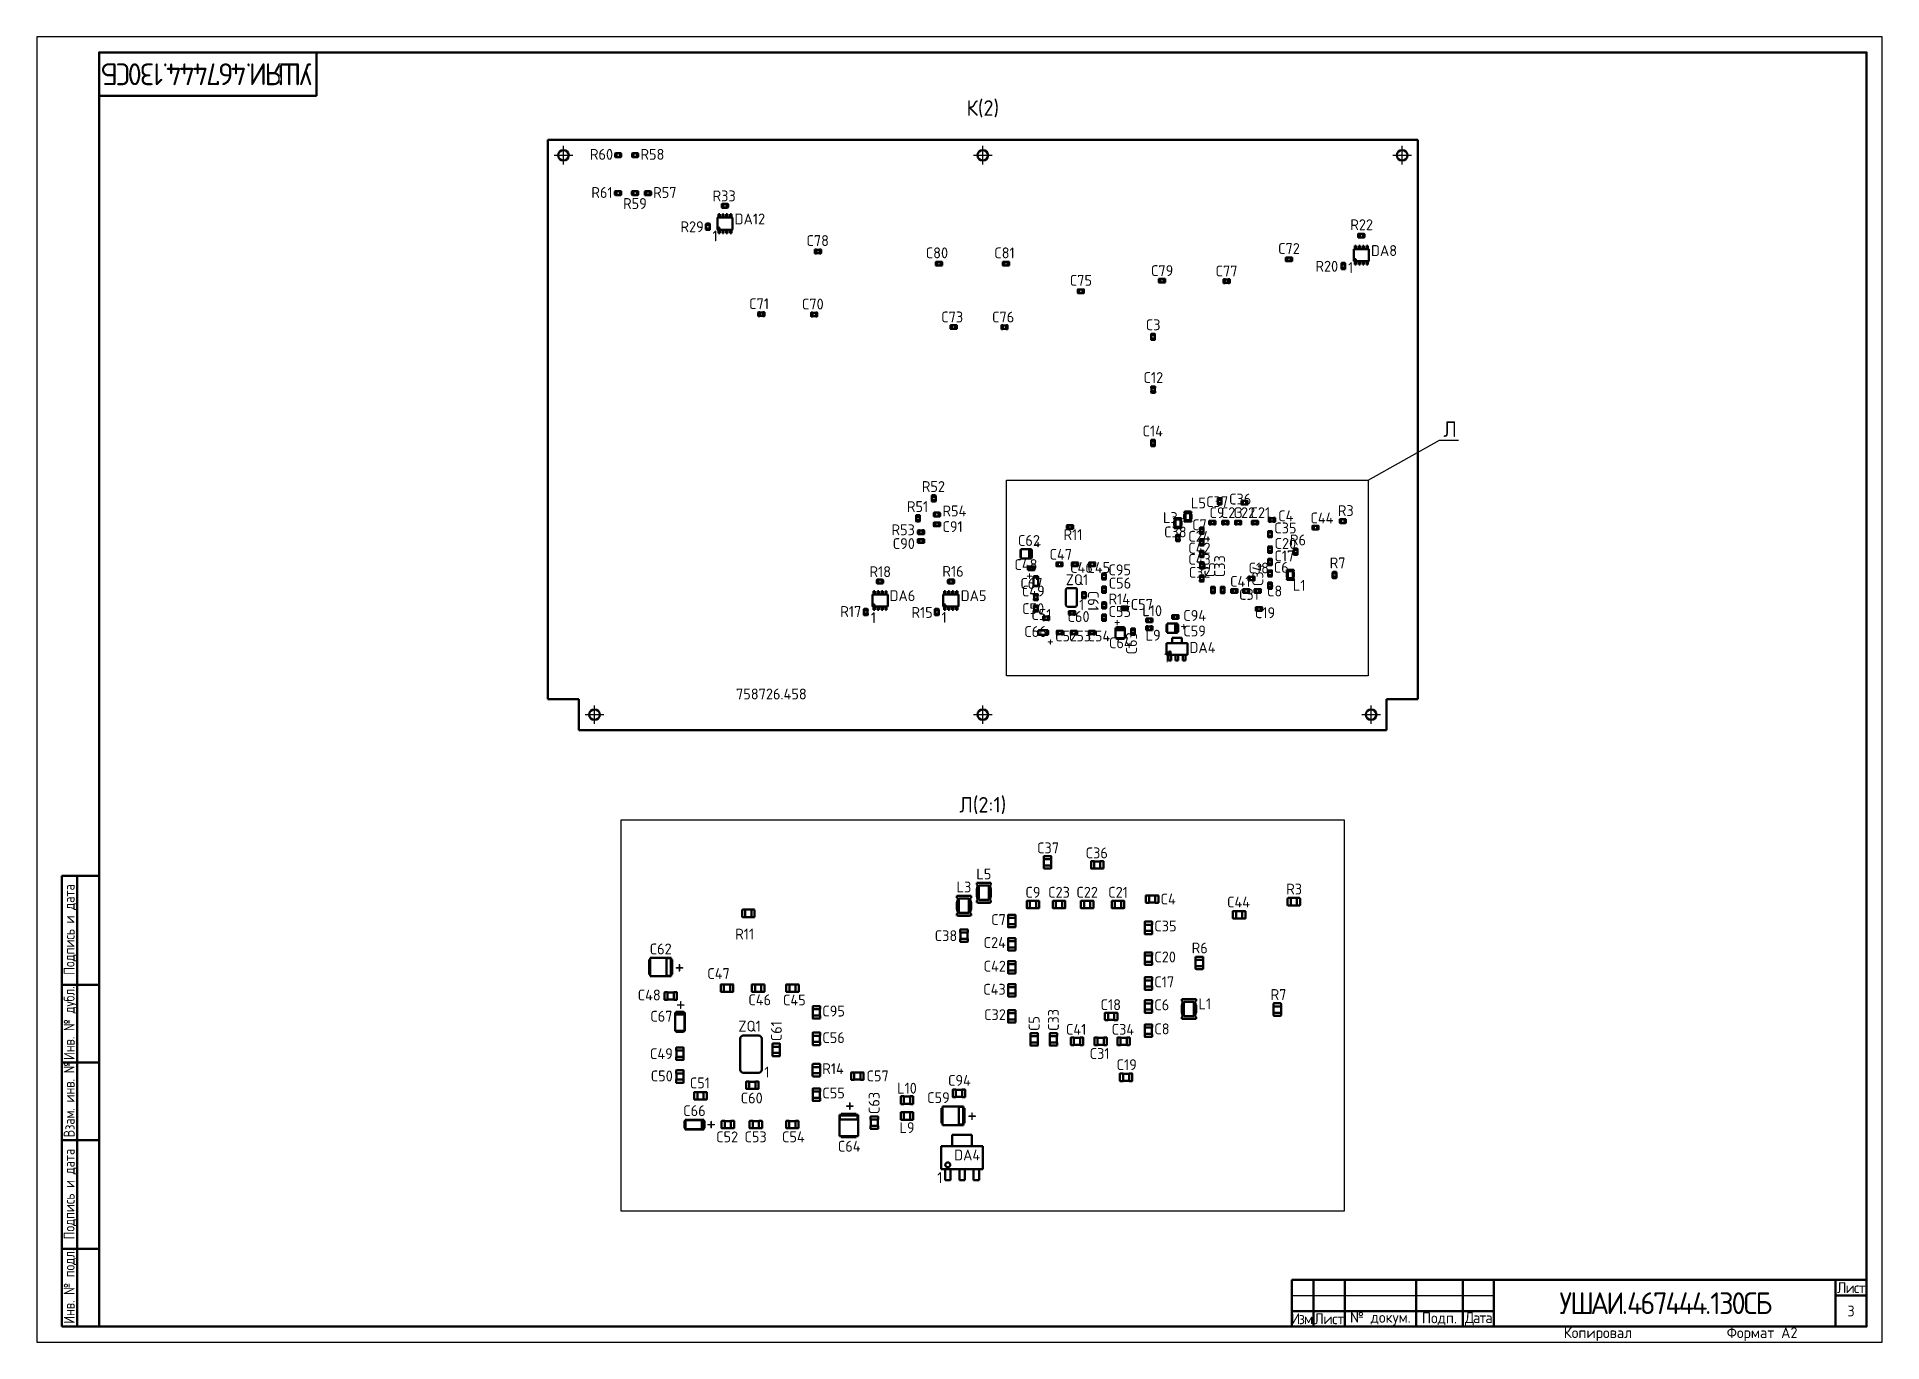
# Model space of a CAD drawing. Header units: millimetres. Extents: x -55 to 2039, y 0 to 512.
# Drawn here: x 1445 to 2039, y 18 to 438 of the extents above; entities that cross this region are included whole.
import ezdxf
from ezdxf import colors
from ezdxf.entities.mleader import LeaderData, LeaderLine
from ezdxf.enums import TextEntityAlignment as Align
from ezdxf.math import Vec2, Vec3

# ---------------------------------------------------------------- set-up
doc = ezdxf.new("R2010")
doc.units = ezdxf.units.MM
doc.linetypes.add('Сплошная', pattern=[0])
doc.layers.add('Виды', color=30, linetype='Continuous')
doc.layers.add('Размеры', color=121, linetype='Continuous')
doc.layers.add('Невидимый для принтера', color=231, linetype='Continuous', plot=False)
doc.layers.add('текст', color=2, linetype='Continuous', lineweight=30)
doc.styles.add('GOST TYPE B', font='', dxfattribs={"height": 3.5})
doc.styles.add('Поз. GOST TYPE B', font='', dxfattribs={"height": 5})
doc.styles.get('GOST TYPE B').set_extended_font_data('GOST type B')
doc.styles.get('Поз. GOST TYPE B').set_extended_font_data('GOST type B')

msp = doc.modelspace()

# ---------------------------------------------------------------- texts
at = {"color": 0, "style": 'GOST TYPE B', "width": 0.85}
for s, p in [('Подпись и дата', (1457.2366, 135.6966)), ('Инв. № дубл.', (1457.2366, 108.3104)), ('Взам. инв. №', (1457.2366, 83.4238)), ('Подпись и дата', (1457.2366, 50.5714)), ('Инв. № подл.', (1457.2471, 23.4205))]:
    msp.add_text(s, height=3.5, rotation=90, dxfattribs=at).set_placement(p)
at = {"style": 'GOST TYPE B'}
msp.add_text('Копировал', height=3.5, dxfattribs=at).set_placement((1936.6356, 18.7917))
at = {"color": 0, "style": 'GOST TYPE B'}
msp.add_text('Формат А2', height=3.5, dxfattribs=at).set_placement((1989.0777, 18.7918))
at = {"layer": 'Виды', "linetype": 'Continuous', "lineweight": 25, "char_height": 5, "attachment_point": 8, "style": 'Поз. GOST TYPE B'}
for s, insert in [('К(2)', (1749.6, 411.634)), ('Л(2:1)', (1749.6, 187.4302))]:
    msp.add_mtext_dynamic_manual_height_columns(s, width=12.127245, gutter_width=25, heights=[5.1416], dxfattribs=dict(at, insert=insert))
at = {"layer": 'Невидимый для принтера', "style": 'GOST TYPE B'}
for s, p in [('L5', (1816.602, 285.7921)), ('C37', (1821.5168, 286.186)), ('C9', (1822.564, 282.661)), ('C23', (1826.2214, 282.661)), ('C36', (1828.868, 287.036)), ('C22', (1830.3191, 282.661)), ('C21', (1835.773, 282.6553)), ('C4', (1844.6854, 281.636)), ('R3', (1863.8817, 283.3421)), ('L3', (1807.6076, 281.0921)), ('C38', (1807.9393, 276.461)), ('C7', (1816.9867, 278.761)), ('C35', (1843.418, 277.7428)), ('C44', (1855.0606, 280.961)), ('C62', (1760.9049, 273.7171)), ('R11', (1775.5752, 275.6079)), ('C24', (1815.7393, 275.061)), ('C42', (1815.7418, 271.261)), ('C20', (1843.518, 272.761)), ('R6', (1848.4761, 273.8921)), ('C48', (1759.7856, 265.961)), ('C47', (1771.0881, 269.261)), ('C46', (1777.6893, 265.036)), ('C45', (1783.2643, 265.011)), ('C95', (1790.018, 264.261)), ('C43', (1815.7465, 267.661)), ('C18', (1835.1414, 264.8624)), ('C6', (1843.264, 265.061)), ('C17', (1843.473, 268.7553)), ('R7', (1861.2743, 266.4921)), ('C67', (1761.6918, 259.886)), ('ZQ1', (1776.3118, 261.0803)), ('C56', (1790.118, 259.986)), ('C32', (1815.8992, 263.461)), ('C41', (1829.1943, 260.5553)), ('L1', (1849.4002, 259.2829)), ('C49', (1762.1643, 257.461)), ('1', (1780.6, 253.067)), ('R14', (1790.0668, 254.9053)), ('C57', (1797.2168, 253.136)), ('C31', (1832.073, 256.3553)), ('C8', (1841.0734, 257.461)), ('C50', (1762.243, 251.786)), ('C51', (1765.223, 249.8803)), ('C60', (1776.868, 249.236)), ('C55', (1790.043, 250.861)), ('L10', (1800.953, 251.1083)), ('C94', (1814.1271, 249.5921)), ('C19', (1837.1861, 250.4553)), ('C66', (1762.943, 244.411)), ('C52', (1772.8441, 242.986)), ('C53', (1777.3214, 242.986)), ('C54', (1783.2893, 242.986)), ('C64', (1790.2143, 240.786)), ('L9', (1802.002, 243.2421)), ('C59', (1814.1281, 244.5921)), ('1', (1807.925, 236.217)), ('DA4', (1816.1263, 239.281))]:
    msp.add_text(s, height=3.5, dxfattribs=at).set_placement(p)
for s, rotation, p in [('+', 180, (1768.525, 275.492)), ('C5', 90, (1824.481, 263.642)), ('C33', 90, (1827.581, 263.642)), ('C34', 90, (1839.881, 260.7812)), ('+', 270, (1763.25, 265.142)), ('C61', 270, (1783.4013, 259.244)), ('+', 270, (1791.475, 250.192)), ('+', 180, (1772.5, 244.192)), ('C63', 90, (1799.2249, 238.8006)), ('+', 180, (1815.425, 249.142))]:
    msp.add_text(s, height=3.5, rotation=rotation, dxfattribs=at).set_placement(p)
at = {"layer": 'текст', "style": 'GOST TYPE B'}
for s, p in [('R60', (1623.1156, 397.9743)), ('R58', (1639.388, 397.9744)), ('R61', (1623.5887, 385.6949)), ('R57', (1643.4756, 385.6949)), ('R33', (1662.6091, 384.5967)), ('R59', (1633.7969, 382.1461)), ('DA12', (1669.6974, 377.1774)), ('R29', (1652.2636, 374.6669)), ('1', (1662.5867, 371.7057)), ('R22', (1867.911, 375.3154)), ('C78', (1692.8156, 370.2171)), ('C80', (1731.2316, 366.2671)), ('C81', (1753.2778, 366.2671)), ('C72', (1844.6434, 367.6671)), ('DA8', (1874.5646, 367.0069)), ('C79', (1803.731, 360.5511)), ('C77', (1824.5273, 360.4171)), ('R20', (1856.6679, 361.9637)), ('1', (1867.1987, 361.544)), ('C75', (1777.5897, 357.4146)), ('C71', (1674.3707, 349.8974)), ('C70', (1691.3633, 349.7958)), ('C73', (1736.2108, 345.6421)), ('C76', (1752.5747, 345.6171)), ('C3', (1802.0658, 343.1224)), ('C12', (1801.3175, 326.1474)), ('C14', (1801.012, 308.9474)), ('R52', (1729.9605, 291.0704)), ('R51', (1725.161, 284.6227)), ('R54', (1736.6073, 283.2315)), ('C91', (1736.6072, 278.1763)), ('R18', (1713.1131, 263.6774)), ('R16', (1736.5841, 263.7694)), ('DA6', (1719.5794, 255.952)), ('DA5', (1742.4794, 255.952)), ('R17', (1703.7256, 250.8579)), ('1', (1713.5632, 248.8743)), ('R15', (1726.6275, 250.5579)), ('1', (1736.3082, 248.9493)), ('758726.458', (1670.15, 224.317)), ('C37', (1767.0689, 174.7927)), ('C36', (1782.7018, 173.1766)), ('C4', (1806.8241, 158.3324)), ('C44', (1828.2153, 157.3666)), ('R3', (1847.2672, 161.5524)), ('R11', (1669.8854, 147.0446)), ('C38', (1734.1069, 146.5361)), ('C35', (1804.8032, 149.6522)), ('C62', (1642.3559, 142.2643)), ('C20', (1804.8032, 139.6886)), ('R6', (1816.8405, 142.5884)), ('C47', (1660.9111, 134.3509)), ('C48', (1638.4935, 127.4388)), ('C17', (1804.8032, 131.677)), ('R7', (1842.2446, 127.5962)), ('C46', (1674.1135, 125.9009)), ('C45', (1685.2635, 125.8509)), ('C95', (1697.9269, 122.2804)), ('C18', (1787.5089, 124.3233)), ('C6', (1804.8032, 124.2886)), ('L1', (1819.014, 124.6124)), ('C67', (1642.5579, 120.6203)), ('ZQ1', (1670.919, 117.4247)), ('C41', (1776.3691, 116.3992)), ('C34', (1791.0716, 116.3992)), ('C8', (1804.8032, 116.5491)), ('C56', (1697.9269, 113.7304)), ('R14', (1697.9269, 103.7571)), ('C31', (1783.9927, 108.6187)), ('C19', (1792.6609, 105.0224)), ('C51', (1655.2701, 99.1657)), ('1', (1679.2444, 102.653)), ('C57', (1712.1641, 101.4107)), ('C94', (1738.389, 99.9698)), ('C60', (1671.6547, 94.3009)), ('C55', (1697.9269, 95.9196)), ('C59', (1731.6738, 94.4245)), ('C66', (1653.1583, 90.235)), ('C52', (1663.7326, 81.8009)), ('C53', (1672.8755, 81.8009)), ('C54', (1684.9368, 81.8009)), ('C64', (1702.93, 78.7813)), ('DA4', (1740.3784, 75.9594)), ('1', (1734.9616, 68.702))]:
    msp.add_text(s, height=3.5, dxfattribs=at).set_placement(p)
for s, p in [('R53', (1727.7423, 277.1511)), ('C90', (1727.7423, 272.7223)), ('C49', (1649.8122, 108.5549)), ('C50', (1649.8122, 101.4087))]:
    msp.add_text(s, height=3.5, dxfattribs=at).set_placement(p, align=Align.RIGHT)
for s, p in [('L5', (1749.935, 168.1605)), ('L3', (1743.5349, 163.9605))]:
    msp.add_text(s, height=3.5, dxfattribs=at).set_placement(p, align=Align.MIDDLE)
for s, p in [('C9', (1765.7349, 159.4528)), ('C23', (1774.1349, 159.4528)), ('C22', (1783.1846, 159.4528)), ('C21', (1793.1349, 159.4528))]:
    msp.add_text(s, height=3.5, dxfattribs=at).set_placement(p, align=Align.BOTTOM_CENTER)
for s, p in [('C7', (1757.0339, 153.4775)), ('C24', (1757.0339, 146.0775)), ('C42', (1757.0339, 138.4775)), ('C43', (1756.9979, 131.0398)), ('C32', (1757.0339, 122.8775))]:
    msp.add_text(s, height=3.5, dxfattribs=at).set_placement(p, align=Align.MIDDLE_RIGHT)
for s, height, rotation, p in [('+', 5, 180, (1653.5878, 139.9111)), ('+', 5, 270, (1650.3825, 127.6186)), ('C61', 3.5, 90, (1684.9097, 114.3169)), ('C63', 3.5, 90, (1716.3686, 90.8725)), ('+', 5, 270, (1704.8237, 95.0834)), ('+', 5, 180, (1747.7645, 92.1678)), ('+', 5, 180, (1663.7977, 89.4832))]:
    msp.add_text(s, height=height, rotation=rotation, dxfattribs=at).set_placement(p)
for s, p in [('C5', (1766.135, 117.6101)), ('C33', (1772.335, 117.6101))]:
    msp.add_text(s, height=3.5, rotation=90, dxfattribs=at).set_placement(p, align=Align.MIDDLE_LEFT)
for s, p in [('L10', (1725.185, 97.4662)), ('L9', (1725.185, 84.76))]:
    msp.add_text(s, height=3.5, dxfattribs=at).set_placement(p, align=Align.CENTER)

# ---------------------------------------------------------------- blocks, each defined once
blk = doc.blocks.new('*T70')
at = {"color": 0, "linetype": 'Сплошная', "lineweight": 50, "transparency": 16777216}
for p, q in [((0, 0), (70, 0)), ((0, 0), (0, -14)), ((70, 0), (70, -14)), ((0, -14), (70, -14))]:
    blk.add_line(p, q, dxfattribs=at)
at = {"color": 0, "linetype": 'Continuous', "lineweight": 25, "transparency": 16777216, "insert": (35, -7), "char_height": 7, "width": 68, "attachment_point": 5, "rotation": 180, "style": 'GOST TYPE B'}
blk.add_mtext('{\\T0.8;УШЯИ.467444.130СБ}', dxfattribs=at)
blk = doc.blocks.new('*T71')
at = {"color": 0, "linetype": 'Сплошная', "lineweight": 50, "transparency": 16777216}
for p, q in [((0, 0), (185, 0)), ((0, 0), (0, -15)), ((7, 0), (7, -15)), ((17, 0), (17, -15)), ((40, 0), (40, -15)), ((55, 0), (55, -15)), ((65, 0), (65, -15)), ((175, 0), (175, -15)), ((185, 0), (185, -15)), ((175, -5), (185, -5)), ((0, -10), (65, -10)), ((0, -15), (185, -15))]:
    blk.add_line(p, q, dxfattribs=at)
at = {"color": 0, "linetype": 'Сплошная', "lineweight": -2, "transparency": 16777216}
blk.add_line((0, -5), (65, -5), dxfattribs=at)
at = {"color": 0, "linetype": 'Continuous', "lineweight": 25, "transparency": 16777216, "attachment_point": 5, "style": 'GOST TYPE B'}
for s, insert, char_height, width in [('{\\T0.85;УШАИ.467444.130СБ}', (120, -7.5), 7, 108), ('{\\T0.9;Лист}', (180, -2.5), 3.5, 9), ('{\\T0.85;Изм.}', (3.5, -12.5), 3.5, 7), ('{\\T0.95;Лист}', (12, -12.5), 3.5, 9.64), ('№ докум.', (28.5, -12.5), 3.5, 22.64), ('Подп.', (47.5, -12.5), 3.5, 14.64), ('{\\T0.85;Дата}', (60, -12.5), 3.5, 9.64), ('3', (180, -10), 3.5, 8)]:
    blk.add_mtext(s, dxfattribs=dict(at, insert=insert, char_height=char_height, width=width))
blk = doc.blocks.new('_None')

# ---------------------------------------------------------------- linework, layer by layer
at = {"linetype": 'Continuous', "lineweight": 50, "extrusion": (0, 0, -1)}
for p, q in [((1889.6, 404.417), (1609.6, 404.417)), ((1609.6, 404.417), (1609.6, 224.417)), ((1889.6, 224.417), (1889.6, 404.417)), ((1631.22, 399.945), (1631.22, 398.989)), ((1631.72, 400.092), (1631.367, 400.092)), ((1631.72, 398.842), (1631.367, 398.842)), ((1631.72, 399.945), (1631.72, 400.092)), ((1632.73, 400.0795), (1631.72, 400.0795)), ((1631.72, 399.945), (1631.72, 398.989)), ((1631.72, 398.989), (1631.72, 398.842)), ((1632.73, 398.8545), (1631.72, 398.8545)), ((1633.083, 400.092), (1632.73, 400.092)), ((1632.73, 399.945), (1632.73, 400.092)), ((1632.73, 399.945), (1632.73, 398.989)), ((1632.73, 398.989), (1632.73, 398.842)), ((1633.083, 398.842), (1632.73, 398.842)), ((1633.23, 399.945), (1633.23, 398.989)), ((1636.695, 398.989), (1636.695, 399.945)), ((1636.842, 400.092), (1637.195, 400.092)), ((1636.842, 398.842), (1637.195, 398.842)), ((1637.195, 399.945), (1637.195, 400.092)), ((1637.195, 400.0795), (1638.205, 400.0795)), ((1637.195, 398.989), (1637.195, 399.945)), ((1637.195, 398.989), (1637.195, 398.842)), ((1637.195, 398.8545), (1638.205, 398.8545)), ((1638.205, 400.092), (1638.558, 400.092)), ((1638.205, 399.945), (1638.205, 400.092)), ((1638.205, 398.989), (1638.205, 399.945)), ((1638.205, 398.989), (1638.205, 398.842)), ((1638.205, 398.842), (1638.558, 398.842)), ((1638.705, 398.989), (1638.705, 399.945)), ((1631.195, 387.72), (1631.195, 386.764)), ((1631.695, 387.867), (1631.342, 387.867)), ((1631.695, 386.617), (1631.342, 386.617)), ((1631.695, 387.72), (1631.695, 387.867)), ((1632.705, 387.8545), (1631.695, 387.8545)), ((1631.695, 387.72), (1631.695, 386.764)), ((1631.695, 386.764), (1631.695, 386.617)), ((1632.705, 386.6295), (1631.695, 386.6295)), ((1633.058, 387.867), (1632.705, 387.867)), ((1632.705, 387.72), (1632.705, 387.867)), ((1632.705, 387.72), (1632.705, 386.764)), ((1632.705, 386.764), (1632.705, 386.617)), ((1633.058, 386.617), (1632.705, 386.617)), ((1633.205, 387.72), (1633.205, 386.764)), ((1636.67, 386.764), (1636.67, 387.72)), ((1636.817, 387.867), (1637.17, 387.867)), ((1636.817, 386.617), (1637.17, 386.617)), ((1637.17, 387.72), (1637.17, 387.867)), ((1637.17, 387.8545), (1638.18, 387.8545)), ((1637.17, 386.764), (1637.17, 387.72)), ((1637.17, 386.764), (1637.17, 386.617)), ((1637.17, 386.6295), (1638.18, 386.6295)), ((1638.18, 387.867), (1638.533, 387.867)), ((1638.18, 387.72), (1638.18, 387.867)), ((1638.18, 386.764), (1638.18, 387.72)), ((1638.18, 386.764), (1638.18, 386.617)), ((1638.18, 386.617), (1638.533, 386.617)), ((1638.68, 386.764), (1638.68, 387.72)), ((1640.795, 387.695), (1640.795, 386.739)), ((1641.295, 387.842), (1640.942, 387.842)), ((1641.295, 386.592), (1640.942, 386.592)), ((1641.295, 387.695), (1641.295, 387.842)), ((1642.305, 387.8295), (1641.295, 387.8295)), ((1641.295, 387.695), (1641.295, 386.739)), ((1641.295, 386.739), (1641.295, 386.592)), ((1642.305, 386.6045), (1641.295, 386.6045)), ((1642.658, 387.842), (1642.305, 387.842)), ((1642.305, 387.695), (1642.305, 387.842)), ((1642.305, 387.695), (1642.305, 386.739)), ((1642.305, 386.739), (1642.305, 386.592)), ((1642.658, 386.592), (1642.305, 386.592)), ((1642.805, 387.695), (1642.805, 386.739)), ((1664.4918, 379.8824), (1664.4918, 380.4284)), ((1664.8982, 380.4284), (1664.4918, 380.4284)), ((1664.8982, 379.8824), (1664.8982, 380.4284)), ((1665.595, 382.689), (1665.595, 383.645)), ((1665.742, 383.792), (1666.095, 383.792)), ((1665.742, 382.542), (1666.095, 382.542)), ((1665.7618, 379.8824), (1665.7618, 380.4284)), ((1666.1682, 380.4284), (1665.7618, 380.4284)), ((1666.095, 383.645), (1666.095, 383.792)), ((1666.095, 383.7795), (1667.105, 383.7795)), ((1666.095, 382.689), (1666.095, 383.645)), ((1666.095, 382.689), (1666.095, 382.542)), ((1666.095, 382.5545), (1667.105, 382.5545)), ((1666.1682, 379.8824), (1666.1682, 380.4284)), ((1667.0318, 379.8824), (1667.0318, 380.4284)), ((1667.4382, 380.4284), (1667.0318, 380.4284)), ((1667.105, 383.792), (1667.458, 383.792)), ((1667.105, 383.645), (1667.105, 383.792)), ((1667.105, 382.689), (1667.105, 383.645)), ((1667.105, 382.689), (1667.105, 382.542)), ((1667.105, 382.542), (1667.458, 382.542)), ((1667.4382, 379.8824), (1667.4382, 380.4284)), ((1667.605, 382.689), (1667.605, 383.645)), ((1668.3018, 379.8824), (1668.3018, 380.4284)), ((1668.7082, 380.4284), (1668.3018, 380.4284)), ((1668.7082, 379.8824), (1668.7082, 380.4284)), ((1660.475, 377.275), (1660.475, 376.922)), ((1660.475, 375.912), (1660.475, 375.559)), ((1660.4875, 376.922), (1660.4875, 375.912)), ((1660.622, 377.422), (1661.578, 377.422)), ((1660.622, 376.922), (1661.578, 376.922)), ((1660.622, 375.912), (1661.578, 375.912)), ((1660.622, 375.412), (1661.578, 375.412)), ((1661.7125, 376.922), (1661.7125, 375.912)), ((1661.725, 377.275), (1661.725, 376.922)), ((1661.725, 375.912), (1661.725, 375.559)), ((1664.1489, 379.2204), (1664.1489, 379.2227)), ((1664.1489, 375.6136), (1664.1489, 379.2204)), ((1664.1489, 375.6113), (1664.1489, 375.6136)), ((1664.299, 379.3728), (1664.3013, 379.3728)), ((1664.3013, 375.4612), (1664.299, 375.4612)), ((1664.3013, 379.3728), (1668.8987, 379.3728)), ((1664.3013, 375.4612), (1668.8987, 375.4612)), ((1664.4918, 379.8824), (1664.4918, 379.7662)), ((1664.4918, 379.6983), (1664.4918, 379.7662)), ((1664.4918, 379.3731), (1664.4918, 379.6983)), ((1664.4918, 379.3728), (1664.4918, 379.3731)), ((1664.8982, 379.3728), (1664.4918, 379.3728)), ((1664.4918, 375.4612), (1664.4918, 375.4609)), ((1664.4918, 375.4612), (1664.8982, 375.4612)), ((1664.4918, 375.4609), (1664.4918, 375.1357)), ((1664.4918, 375.0678), (1664.4918, 375.1357)), ((1664.4918, 374.9516), (1664.4918, 375.0678)), ((1664.4918, 374.9516), (1664.4918, 374.4056)), ((1664.4918, 374.4056), (1664.8982, 374.4056)), ((1664.8982, 379.8824), (1664.8982, 379.7662)), ((1664.8982, 379.7662), (1664.8982, 379.6983)), ((1664.8982, 379.3731), (1664.8982, 379.6983)), ((1664.8982, 379.3728), (1664.8982, 379.3731)), ((1664.8982, 375.4612), (1664.8982, 375.4609)), ((1664.8982, 375.4609), (1664.8982, 375.1357)), ((1664.8982, 375.1357), (1664.8982, 375.0678)), ((1664.8982, 374.9516), (1664.8982, 375.0678)), ((1664.8982, 374.9516), (1664.8982, 374.4056)), ((1665.7618, 379.8824), (1665.7618, 379.7662)), ((1665.7618, 379.6983), (1665.7618, 379.7662)), ((1665.7618, 379.3731), (1665.7618, 379.6983)), ((1665.7618, 379.3728), (1665.7618, 379.3731)), ((1666.1682, 379.3728), (1665.7618, 379.3728)), ((1665.7618, 375.4612), (1665.7618, 375.4609)), ((1665.7618, 375.4612), (1666.1682, 375.4612)), ((1665.7618, 375.4609), (1665.7618, 375.1357)), ((1665.7618, 375.0678), (1665.7618, 375.1357)), ((1665.7618, 374.9516), (1665.7618, 375.0678)), ((1665.7618, 374.9516), (1665.7618, 374.4056)), ((1665.7618, 374.4056), (1666.1682, 374.4056)), ((1666.1682, 379.8824), (1666.1682, 379.7662)), ((1666.1682, 379.7662), (1666.1682, 379.6983)), ((1666.1682, 379.3731), (1666.1682, 379.6983)), ((1666.1682, 379.3728), (1666.1682, 379.3731)), ((1666.1682, 375.4612), (1666.1682, 375.4609)), ((1666.1682, 375.4609), (1666.1682, 375.1357)), ((1666.1682, 375.1357), (1666.1682, 375.0678)), ((1666.1682, 374.9516), (1666.1682, 375.0678)), ((1666.1682, 374.9516), (1666.1682, 374.4056)), ((1667.0318, 379.8824), (1667.0318, 379.7662)), ((1667.0318, 379.6983), (1667.0318, 379.7662)), ((1667.0318, 379.3731), (1667.0318, 379.6983)), ((1667.0318, 379.3728), (1667.0318, 379.3731)), ((1667.4382, 379.3728), (1667.0318, 379.3728)), ((1667.0318, 375.4612), (1667.0318, 375.4609)), ((1667.0318, 375.4612), (1667.4382, 375.4612)), ((1667.0318, 375.4609), (1667.0318, 375.1357)), ((1667.0318, 375.0678), (1667.0318, 375.1357)), ((1667.0318, 374.9516), (1667.0318, 375.0678)), ((1667.0318, 374.9516), (1667.0318, 374.4056)), ((1667.0318, 374.4056), (1667.4382, 374.4056)), ((1667.4382, 379.8824), (1667.4382, 379.7662)), ((1667.4382, 379.7662), (1667.4382, 379.6983)), ((1667.4382, 379.3731), (1667.4382, 379.6983)), ((1667.4382, 379.3728), (1667.4382, 379.3731)), ((1667.4382, 375.4612), (1667.4382, 375.4609)), ((1667.4382, 375.4609), (1667.4382, 375.1357)), ((1667.4382, 375.1357), (1667.4382, 375.0678)), ((1667.4382, 374.9516), (1667.4382, 375.0678)), ((1667.4382, 374.9516), (1667.4382, 374.4056)), ((1668.3018, 379.8824), (1668.3018, 379.7662)), ((1668.3018, 379.6983), (1668.3018, 379.7662)), ((1668.3018, 379.3731), (1668.3018, 379.6983)), ((1668.3018, 379.3728), (1668.3018, 379.3731)), ((1668.7082, 379.3728), (1668.3018, 379.3728)), ((1668.3018, 375.4612), (1668.3018, 375.4609)), ((1668.3018, 375.4612), (1668.7082, 375.4612)), ((1668.3018, 375.4609), (1668.3018, 375.1357)), ((1668.3018, 375.0678), (1668.3018, 375.1357)), ((1668.3018, 374.9516), (1668.3018, 375.0678)), ((1668.3018, 374.9516), (1668.3018, 374.4056)), ((1668.3018, 374.4056), (1668.7082, 374.4056)), ((1668.7082, 379.8824), (1668.7082, 379.7662)), ((1668.7082, 379.7662), (1668.7082, 379.6983)), ((1668.7082, 379.3731), (1668.7082, 379.6983)), ((1668.7082, 379.3728), (1668.7082, 379.3731)), ((1668.7082, 375.4612), (1668.7082, 375.4609)), ((1668.7082, 375.4609), (1668.7082, 375.1357)), ((1668.7082, 375.1357), (1668.7082, 375.0678)), ((1668.7082, 374.9516), (1668.7082, 375.0678)), ((1668.7082, 374.9516), (1668.7082, 374.4056)), ((1668.8987, 379.3728), (1668.901, 379.3728)), ((1668.901, 375.4612), (1668.8987, 375.4612)), ((1669.0511, 379.2227), (1669.0511, 379.2204)), ((1669.0511, 375.6136), (1669.0511, 379.2204)), ((1669.0511, 375.6136), (1669.0511, 375.6113)), ((1695.525, 367.897), (1695.525, 369.037)), ((1695.555, 369.067), (1696.025, 369.067)), ((1696.025, 369.037), (1696.025, 369.067)), ((1696.025, 369.037), (1697.025, 369.037)), ((1696.025, 367.897), (1696.025, 369.037)), ((1697.025, 369.067), (1697.495, 369.067)), ((1697.025, 369.067), (1697.025, 369.037)), ((1697.025, 369.037), (1697.025, 367.897)), ((1697.525, 369.037), (1697.525, 367.897)), ((1869.0175, 369.0704), (1869.0175, 369.0727)), ((1869.0175, 365.4636), (1869.0175, 369.0704)), ((1869.1675, 369.2228), (1869.1699, 369.2228)), ((1869.1699, 369.2228), (1873.7673, 369.2228)), ((1869.3604, 369.7324), (1869.3604, 370.2784)), ((1869.7668, 370.2784), (1869.3604, 370.2784)), ((1869.3604, 369.7324), (1869.3604, 369.6162)), ((1869.3604, 369.5483), (1869.3604, 369.6162)), ((1869.3604, 369.2231), (1869.3604, 369.5483)), ((1869.3604, 369.2228), (1869.3604, 369.2231)), ((1869.7668, 369.2228), (1869.3604, 369.2228)), ((1869.7668, 369.7324), (1869.7668, 370.2784)), ((1869.7668, 369.7324), (1869.7668, 369.6162)), ((1869.7668, 369.6162), (1869.7668, 369.5483)), ((1869.7668, 369.2231), (1869.7668, 369.5483)), ((1869.7668, 369.2228), (1869.7668, 369.2231)), ((1870.445, 373.089), (1870.445, 374.045)), ((1870.592, 374.192), (1870.945, 374.192)), ((1870.592, 372.942), (1870.945, 372.942)), ((1870.6304, 369.7324), (1870.6304, 370.2784)), ((1871.0368, 370.2784), (1870.6304, 370.2784)), ((1870.6304, 369.7324), (1870.6304, 369.6162)), ((1870.6304, 369.5483), (1870.6304, 369.6162)), ((1870.6304, 369.2231), (1870.6304, 369.5483)), ((1870.6304, 369.2228), (1870.6304, 369.2231)), ((1871.0368, 369.2228), (1870.6304, 369.2228)), ((1870.945, 374.045), (1870.945, 374.192)), ((1870.945, 374.1795), (1871.955, 374.1795)), ((1870.945, 373.089), (1870.945, 374.045)), ((1870.945, 373.089), (1870.945, 372.942)), ((1870.945, 372.9545), (1871.955, 372.9545)), ((1871.0368, 369.7324), (1871.0368, 370.2784)), ((1871.0368, 369.7324), (1871.0368, 369.6162)), ((1871.0368, 369.6162), (1871.0368, 369.5483)), ((1871.0368, 369.2231), (1871.0368, 369.5483)), ((1871.0368, 369.2228), (1871.0368, 369.2231)), ((1871.9004, 369.7324), (1871.9004, 370.2784)), ((1872.3068, 370.2784), (1871.9004, 370.2784)), ((1871.9004, 369.7324), (1871.9004, 369.6162)), ((1871.9004, 369.5483), (1871.9004, 369.6162)), ((1871.9004, 369.2231), (1871.9004, 369.5483)), ((1871.9004, 369.2228), (1871.9004, 369.2231)), ((1872.3068, 369.2228), (1871.9004, 369.2228)), ((1871.955, 374.192), (1872.308, 374.192)), ((1871.955, 374.045), (1871.955, 374.192)), ((1871.955, 373.089), (1871.955, 374.045)), ((1871.955, 373.089), (1871.955, 372.942)), ((1871.955, 372.942), (1872.308, 372.942)), ((1872.3068, 369.7324), (1872.3068, 370.2784)), ((1872.3068, 369.7324), (1872.3068, 369.6162)), ((1872.3068, 369.6162), (1872.3068, 369.5483)), ((1872.3068, 369.2231), (1872.3068, 369.5483)), ((1872.3068, 369.2228), (1872.3068, 369.2231)), ((1872.455, 373.089), (1872.455, 374.045)), ((1873.1704, 369.7324), (1873.1704, 370.2784)), ((1873.5768, 370.2784), (1873.1704, 370.2784)), ((1873.1704, 369.7324), (1873.1704, 369.6162)), ((1873.1704, 369.5483), (1873.1704, 369.6162)), ((1873.1704, 369.2231), (1873.1704, 369.5483)), ((1873.1704, 369.2228), (1873.1704, 369.2231)), ((1873.5768, 369.2228), (1873.1704, 369.2228)), ((1873.5768, 369.7324), (1873.5768, 370.2784)), ((1873.5768, 369.7324), (1873.5768, 369.6162)), ((1873.5768, 369.6162), (1873.5768, 369.5483)), ((1873.5768, 369.2231), (1873.5768, 369.5483)), ((1873.5768, 369.2228), (1873.5768, 369.2231)), ((1873.7673, 369.2228), (1873.7696, 369.2228)), ((1873.9197, 369.0727), (1873.9197, 369.0704)), ((1873.9197, 365.4636), (1873.9197, 369.0704)), ((1696.025, 367.867), (1695.555, 367.867)), ((1697.025, 367.897), (1696.025, 367.897)), ((1696.025, 367.867), (1696.025, 367.897)), ((1697.025, 367.897), (1697.025, 367.867)), ((1697.495, 367.867), (1697.025, 367.867)), ((1734.5, 363.947), (1734.5, 365.087)), ((1734.53, 365.117), (1735, 365.117)), ((1735, 363.917), (1734.53, 363.917)), ((1735, 365.087), (1735, 365.117)), ((1735, 365.087), (1736, 365.087)), ((1735, 363.947), (1735, 365.087)), ((1736, 363.947), (1735, 363.947)), ((1735, 363.917), (1735, 363.947)), ((1736, 365.117), (1736.47, 365.117)), ((1736, 365.117), (1736, 365.087)), ((1736, 365.087), (1736, 363.947)), ((1736, 363.947), (1736, 363.917)), ((1736.47, 363.917), (1736, 363.917)), ((1736.5, 365.087), (1736.5, 363.947)), ((1756.05, 363.947), (1756.05, 365.087)), ((1756.08, 365.117), (1756.55, 365.117)), ((1756.55, 363.917), (1756.08, 363.917)), ((1756.55, 365.087), (1756.55, 365.117)), ((1756.55, 365.087), (1757.55, 365.087)), ((1756.55, 363.947), (1756.55, 365.087)), ((1757.55, 363.947), (1756.55, 363.947)), ((1756.55, 363.917), (1756.55, 363.947)), ((1757.55, 365.117), (1758.02, 365.117)), ((1757.55, 365.117), (1757.55, 365.087)), ((1757.55, 365.087), (1757.55, 363.947)), ((1757.55, 363.947), (1757.55, 363.917)), ((1758.02, 363.917), (1757.55, 363.917)), ((1758.05, 365.087), (1758.05, 363.947)), ((1847.2, 365.347), (1847.2, 366.487)), ((1847.23, 366.517), (1847.7, 366.517)), ((1847.7, 365.317), (1847.23, 365.317)), ((1847.7, 366.487), (1847.7, 366.517)), ((1847.7, 366.487), (1848.7, 366.487)), ((1847.7, 365.347), (1847.7, 366.487)), ((1848.7, 365.347), (1847.7, 365.347)), ((1847.7, 365.317), (1847.7, 365.347)), ((1848.7, 366.517), (1849.17, 366.517)), ((1848.7, 366.517), (1848.7, 366.487)), ((1848.7, 366.487), (1848.7, 365.347)), ((1848.7, 365.347), (1848.7, 365.317)), ((1849.17, 365.317), (1848.7, 365.317)), ((1849.2, 366.487), (1849.2, 365.347)), ((1865.0382, 364.625), (1865.0382, 364.272)), ((1865.0382, 363.262), (1865.0382, 362.909)), ((1865.0507, 364.272), (1865.0507, 363.262)), ((1865.1852, 364.772), (1866.1412, 364.772)), ((1865.1852, 364.272), (1866.1412, 364.272)), ((1865.1852, 363.262), (1866.1412, 363.262)), ((1865.1852, 362.762), (1866.1412, 362.762)), ((1866.2757, 364.272), (1866.2757, 363.262)), ((1866.2882, 364.625), (1866.2882, 364.272)), ((1866.2882, 363.262), (1866.2882, 362.909)), ((1869.0175, 365.4613), (1869.0175, 365.4636)), ((1869.1699, 365.3112), (1869.1675, 365.3112)), ((1869.1699, 365.3112), (1873.7673, 365.3112)), ((1869.3604, 365.3112), (1869.3604, 365.3108)), ((1869.3604, 365.3112), (1869.7668, 365.3112)), ((1869.3604, 365.3108), (1869.3604, 364.9857)), ((1869.3604, 364.9178), (1869.3604, 364.9857)), ((1869.3604, 364.8016), (1869.3604, 364.9178)), ((1869.3604, 364.8016), (1869.3604, 364.2556)), ((1869.3604, 364.2556), (1869.7668, 364.2556)), ((1869.7668, 365.3112), (1869.7668, 365.3108)), ((1869.7668, 365.3108), (1869.7668, 364.9857)), ((1869.7668, 364.9857), (1869.7668, 364.9178)), ((1869.7668, 364.8016), (1869.7668, 364.9178)), ((1869.7668, 364.8016), (1869.7668, 364.2556)), ((1870.6304, 365.3112), (1870.6304, 365.3108)), ((1870.6304, 365.3112), (1871.0368, 365.3112)), ((1870.6304, 365.3108), (1870.6304, 364.9857)), ((1870.6304, 364.9178), (1870.6304, 364.9857)), ((1870.6304, 364.8016), (1870.6304, 364.9178)), ((1870.6304, 364.8016), (1870.6304, 364.2556)), ((1870.6304, 364.2556), (1871.0368, 364.2556)), ((1871.0368, 365.3112), (1871.0368, 365.3108)), ((1871.0368, 365.3108), (1871.0368, 364.9857)), ((1871.0368, 364.9857), (1871.0368, 364.9178)), ((1871.0368, 364.8016), (1871.0368, 364.9178)), ((1871.0368, 364.8016), (1871.0368, 364.2556)), ((1871.9004, 365.3112), (1871.9004, 365.3108)), ((1871.9004, 365.3112), (1872.3068, 365.3112)), ((1871.9004, 365.3108), (1871.9004, 364.9857)), ((1871.9004, 364.9178), (1871.9004, 364.9857)), ((1871.9004, 364.8016), (1871.9004, 364.9178)), ((1871.9004, 364.8016), (1871.9004, 364.2556)), ((1871.9004, 364.2556), (1872.3068, 364.2556)), ((1872.3068, 365.3112), (1872.3068, 365.3108)), ((1872.3068, 365.3108), (1872.3068, 364.9857)), ((1872.3068, 364.9857), (1872.3068, 364.9178)), ((1872.3068, 364.8016), (1872.3068, 364.9178)), ((1872.3068, 364.8016), (1872.3068, 364.2556)), ((1873.1704, 365.3112), (1873.1704, 365.3108)), ((1873.1704, 365.3112), (1873.5768, 365.3112)), ((1873.1704, 365.3108), (1873.1704, 364.9857)), ((1873.1704, 364.9178), (1873.1704, 364.9857)), ((1873.1704, 364.8016), (1873.1704, 364.9178)), ((1873.1704, 364.8016), (1873.1704, 364.2556)), ((1873.1704, 364.2556), (1873.5768, 364.2556)), ((1873.5768, 365.3112), (1873.5768, 365.3108)), ((1873.5768, 365.3108), (1873.5768, 364.9857)), ((1873.5768, 364.9857), (1873.5768, 364.9178)), ((1873.5768, 364.8016), (1873.5768, 364.9178)), ((1873.5768, 364.8016), (1873.5768, 364.2556)), ((1873.7696, 365.3112), (1873.7673, 365.3112)), ((1873.9197, 365.4636), (1873.9197, 365.4613)), ((1806.295, 358.4809), (1806.295, 359.6209)), ((1806.325, 359.6509), (1806.795, 359.6509)), ((1806.795, 358.4509), (1806.325, 358.4509)), ((1806.795, 359.6209), (1806.795, 359.6509)), ((1806.795, 359.6209), (1807.795, 359.6209)), ((1806.795, 358.4809), (1806.795, 359.6209)), ((1807.795, 358.4809), (1806.795, 358.4809)), ((1806.795, 358.4509), (1806.795, 358.4809)), ((1807.795, 359.6509), (1808.265, 359.6509)), ((1807.795, 359.6509), (1807.795, 359.6209)), ((1807.795, 359.6209), (1807.795, 358.4809)), ((1807.795, 358.4809), (1807.795, 358.4509)), ((1808.265, 358.4509), (1807.795, 358.4509)), ((1808.295, 359.6209), (1808.295, 358.4809)), ((1827.095, 358.347), (1827.095, 359.487)), ((1827.125, 359.517), (1827.595, 359.517)), ((1827.595, 358.317), (1827.125, 358.317)), ((1827.595, 359.487), (1827.595, 359.517)), ((1827.595, 359.487), (1828.595, 359.487)), ((1827.595, 358.347), (1827.595, 359.487)), ((1828.595, 358.347), (1827.595, 358.347)), ((1827.595, 358.317), (1827.595, 358.347)), ((1828.595, 359.517), (1829.065, 359.517)), ((1828.595, 359.517), (1828.595, 359.487)), ((1828.595, 359.487), (1828.595, 358.347)), ((1828.595, 358.347), (1828.595, 358.317)), ((1829.065, 358.317), (1828.595, 358.317)), ((1829.095, 359.487), (1829.095, 358.347)), ((1780.15, 355.0945), (1780.15, 356.2345)), ((1780.18, 356.2645), (1780.65, 356.2645)), ((1780.65, 355.0645), (1780.18, 355.0645)), ((1780.65, 356.2345), (1780.65, 356.2645)), ((1780.65, 356.2345), (1781.65, 356.2345)), ((1780.65, 355.0945), (1780.65, 356.2345)), ((1781.65, 355.0945), (1780.65, 355.0945)), ((1780.65, 355.0645), (1780.65, 355.0945)), ((1781.65, 356.2645), (1782.12, 356.2645)), ((1781.65, 356.2645), (1781.65, 356.2345)), ((1781.65, 356.2345), (1781.65, 355.0945)), ((1781.65, 355.0945), (1781.65, 355.0645)), ((1782.12, 355.0645), (1781.65, 355.0645)), ((1782.15, 356.2345), (1782.15, 355.0945)), ((1677.325, 347.722), (1677.325, 348.862)), ((1677.355, 348.892), (1677.825, 348.892)), ((1677.825, 347.692), (1677.355, 347.692)), ((1677.825, 348.862), (1677.825, 348.892)), ((1677.825, 348.862), (1678.825, 348.862)), ((1677.825, 347.722), (1677.825, 348.862)), ((1678.825, 347.722), (1677.825, 347.722)), ((1677.825, 347.692), (1677.825, 347.722)), ((1678.825, 348.892), (1679.295, 348.892)), ((1678.825, 348.892), (1678.825, 348.862)), ((1678.825, 348.862), (1678.825, 347.722)), ((1678.825, 347.722), (1678.825, 347.692)), ((1679.295, 347.692), (1678.825, 347.692)), ((1679.325, 348.862), (1679.325, 347.722)), ((1694.325, 347.622), (1694.325, 348.762)), ((1694.355, 348.792), (1694.825, 348.792)), ((1694.825, 347.592), (1694.355, 347.592)), ((1694.825, 348.762), (1694.825, 348.792)), ((1694.825, 348.762), (1695.825, 348.762)), ((1694.825, 347.622), (1694.825, 348.762)), ((1695.825, 347.622), (1694.825, 347.622)), ((1694.825, 347.592), (1694.825, 347.622)), ((1695.825, 348.792), (1696.295, 348.792)), ((1695.825, 348.792), (1695.825, 348.762)), ((1695.825, 348.762), (1695.825, 347.622)), ((1695.825, 347.622), (1695.825, 347.592)), ((1696.295, 347.592), (1695.825, 347.592)), ((1696.325, 348.762), (1696.325, 347.622)), ((1739.22, 343.572), (1739.22, 344.712)), ((1739.25, 344.742), (1739.72, 344.742)), ((1739.72, 344.712), (1739.72, 344.742)), ((1739.72, 344.712), (1740.72, 344.712)), ((1739.72, 343.572), (1739.72, 344.712)), ((1740.72, 344.742), (1741.19, 344.742)), ((1740.72, 344.742), (1740.72, 344.712)), ((1740.72, 344.712), (1740.72, 343.572)), ((1741.22, 344.712), (1741.22, 343.572)), ((1755.595, 343.547), (1755.595, 344.687)), ((1755.625, 344.717), (1756.095, 344.717)), ((1756.095, 344.687), (1756.095, 344.717)), ((1756.095, 344.687), (1757.095, 344.687)), ((1756.095, 343.547), (1756.095, 344.687)), ((1757.095, 344.717), (1757.565, 344.717)), ((1757.095, 344.717), (1757.095, 344.687)), ((1757.095, 344.687), (1757.095, 343.547)), ((1757.595, 344.687), (1757.595, 343.547)), ((1739.72, 343.542), (1739.25, 343.542)), ((1740.72, 343.572), (1739.72, 343.572)), ((1739.72, 343.542), (1739.72, 343.572)), ((1740.72, 343.572), (1740.72, 343.542)), ((1741.19, 343.542), (1740.72, 343.542)), ((1756.095, 343.517), (1755.625, 343.517)), ((1757.095, 343.547), (1756.095, 343.547)), ((1756.095, 343.517), (1756.095, 343.547)), ((1757.095, 343.547), (1757.095, 343.517)), ((1757.565, 343.517), (1757.095, 343.517)), ((1803.8, 341.492), (1803.8, 341.962)), ((1803.8, 340.022), (1803.8, 340.492)), ((1803.83, 341.992), (1804.97, 341.992)), ((1803.83, 340.492), (1803.83, 341.492)), ((1803.83, 341.492), (1804.97, 341.492)), ((1804.97, 340.492), (1803.83, 340.492)), ((1804.97, 339.992), (1803.83, 339.992)), ((1804.97, 341.492), (1804.97, 340.492)), ((1805, 341.962), (1805, 341.492)), ((1805, 340.492), (1805, 340.022)), ((1803.85, 324.517), (1803.85, 324.987)), ((1803.85, 323.047), (1803.85, 323.517)), ((1803.88, 325.017), (1805.02, 325.017)), ((1803.88, 323.517), (1803.88, 324.517)), ((1803.88, 324.517), (1805.02, 324.517)), ((1805.02, 323.517), (1803.88, 323.517)), ((1805.02, 323.017), (1803.88, 323.017)), ((1805.02, 324.517), (1805.02, 323.517)), ((1805.05, 324.987), (1805.05, 324.517)), ((1805.05, 323.517), (1805.05, 323.047)), ((1803.8, 307.317), (1803.8, 307.787)), ((1803.8, 305.847), (1803.8, 306.317)), ((1803.83, 307.817), (1804.97, 307.817)), ((1803.83, 306.317), (1803.83, 307.317)), ((1803.83, 307.317), (1804.97, 307.317)), ((1804.97, 306.317), (1803.83, 306.317)), ((1804.97, 305.817), (1803.83, 305.817)), ((1804.97, 307.317), (1804.97, 306.317)), ((1805, 307.787), (1805, 307.317)), ((1805, 306.317), (1805, 305.847)), ((1733.2, 289.875), (1733.2, 289.522)), ((1733.2, 288.512), (1733.2, 288.159)), ((1733.2125, 289.522), (1733.2125, 288.512)), ((1733.347, 290.022), (1734.303, 290.022)), ((1733.347, 289.522), (1734.303, 289.522)), ((1733.347, 288.512), (1734.303, 288.512)), ((1733.347, 288.012), (1734.303, 288.012)), ((1734.4375, 289.522), (1734.4375, 288.512)), ((1734.45, 289.875), (1734.45, 289.522)), ((1734.45, 288.512), (1734.45, 288.159)), ((1825.25, 288.542), (1825.25, 289.012)), ((1825.25, 287.072), (1825.25, 287.542)), ((1825.28, 289.042), (1826.42, 289.042)), ((1825.28, 287.542), (1825.28, 288.542)), ((1825.28, 288.542), (1826.42, 288.542)), ((1826.42, 287.542), (1825.28, 287.542)), ((1826.42, 287.042), (1825.28, 287.042)), ((1826.42, 288.542), (1826.42, 287.542)), ((1826.45, 289.012), (1826.45, 288.542)), ((1826.45, 287.542), (1826.45, 287.072)), ((1832.85, 287.047), (1832.85, 288.187)), ((1832.88, 288.217), (1833.35, 288.217)), ((1833.35, 287.017), (1832.88, 287.017)), ((1833.35, 288.187), (1833.35, 288.217)), ((1833.35, 288.187), (1834.35, 288.187)), ((1833.35, 287.047), (1833.35, 288.187)), ((1834.35, 287.047), (1833.35, 287.047)), ((1833.35, 287.017), (1833.35, 287.047)), ((1834.35, 288.217), (1834.82, 288.217)), ((1834.35, 288.217), (1834.35, 288.187)), ((1834.35, 288.187), (1834.35, 287.047)), ((1834.35, 287.047), (1834.35, 287.017)), ((1834.82, 287.017), (1834.35, 287.017)), ((1834.85, 288.187), (1834.85, 287.047)), ((1728.1, 283.475), (1728.1, 283.122)), ((1728.1, 282.112), (1728.1, 281.759)), ((1728.1125, 283.122), (1728.1125, 282.112)), ((1728.247, 283.622), (1729.203, 283.622)), ((1728.247, 283.122), (1729.203, 283.122)), ((1728.247, 282.112), (1729.203, 282.112)), ((1728.247, 281.612), (1729.203, 281.612)), ((1729.3375, 283.122), (1729.3375, 282.112)), ((1729.35, 283.475), (1729.35, 283.122)), ((1729.35, 282.112), (1729.35, 281.759)), ((1733.82, 284.295), (1733.82, 283.339)), ((1733.825, 280.083), (1733.825, 281.223)), ((1733.855, 281.253), (1734.325, 281.253)), ((1734.325, 280.053), (1733.855, 280.053)), ((1734.32, 284.442), (1733.967, 284.442)), ((1734.32, 283.192), (1733.967, 283.192)), ((1734.32, 284.295), (1734.32, 284.442)), ((1735.33, 284.4295), (1734.32, 284.4295)), ((1734.32, 284.295), (1734.32, 283.339)), ((1734.32, 283.339), (1734.32, 283.192)), ((1735.33, 283.2045), (1734.32, 283.2045)), ((1734.325, 281.223), (1734.325, 281.253)), ((1734.325, 281.223), (1735.325, 281.223)), ((1734.325, 280.083), (1734.325, 281.223)), ((1735.325, 280.083), (1734.325, 280.083)), ((1734.325, 280.053), (1734.325, 280.083)), ((1735.325, 281.253), (1735.795, 281.253)), ((1735.325, 281.253), (1735.325, 281.223)), ((1735.325, 281.223), (1735.325, 280.083)), ((1735.325, 280.083), (1735.325, 280.053)), ((1735.795, 280.053), (1735.325, 280.053)), ((1735.683, 284.442), (1735.33, 284.442)), ((1735.33, 284.295), (1735.33, 284.442)), ((1735.33, 284.295), (1735.33, 283.339)), ((1735.33, 283.339), (1735.33, 283.192)), ((1735.683, 283.192), (1735.33, 283.192)), ((1735.825, 281.223), (1735.825, 280.083)), ((1735.83, 284.295), (1735.83, 283.339)), ((1776.695, 280.295), (1776.695, 279.339)), ((1777.195, 280.442), (1776.842, 280.442)), ((1777.195, 279.192), (1776.842, 279.192)), ((1777.195, 280.295), (1777.195, 280.442)), ((1778.205, 280.4295), (1777.195, 280.4295)), ((1777.195, 280.295), (1777.195, 279.339)), ((1777.195, 279.339), (1777.195, 279.192)), ((1778.205, 279.2045), (1777.195, 279.2045)), ((1778.558, 280.442), (1778.205, 280.442)), ((1778.205, 280.295), (1778.205, 280.442)), ((1778.205, 280.295), (1778.205, 279.339)), ((1778.205, 279.339), (1778.205, 279.192)), ((1778.558, 279.192), (1778.205, 279.192)), ((1778.705, 280.295), (1778.705, 279.339)), ((1811.25, 282.342), (1811.25, 282.632)), ((1811.25, 282.632), (1813.55, 282.632)), ((1811.4, 282.242), (1811.25, 282.342)), ((1811.25, 281.542), (1811.334, 281.822)), ((1811.25, 280.542), (1811.25, 281.542)), ((1811.334, 280.262), (1811.25, 280.542)), ((1811.25, 279.742), (1811.4, 279.842)), ((1811.25, 279.452), (1811.25, 279.742)), ((1813.55, 279.452), (1811.25, 279.452)), ((1811.32, 281.842), (1811.6, 281.842)), ((1811.32, 281.842), (1811.32, 281.822)), ((1811.32, 281.822), (1811.6, 281.822)), ((1811.32, 280.262), (1811.6, 280.262)), ((1811.32, 280.262), (1811.32, 280.242)), ((1811.32, 280.242), (1811.6, 280.242)), ((1811.34, 281.842), (1811.4, 282.042)), ((1811.4, 280.042), (1811.34, 280.242)), ((1811.4, 282.042), (1811.4, 282.242)), ((1811.4, 279.842), (1811.4, 280.042)), ((1811.5, 282.642), (1813.3, 282.642)), ((1811.5, 282.642), (1811.5, 282.632)), ((1811.5, 279.452), (1811.5, 279.442)), ((1811.5, 279.442), (1813.3, 279.442)), ((1811.6, 282.192), (1813.2, 282.192)), ((1811.6, 282.192), (1811.6, 279.892)), ((1811.6, 279.892), (1813.2, 279.892)), ((1813.2, 282.192), (1813.2, 279.892)), ((1813.3, 282.642), (1813.3, 282.632)), ((1813.3, 279.452), (1813.3, 279.442)), ((1813.55, 282.342), (1813.4, 282.242)), ((1813.4, 282.242), (1813.4, 282.042)), ((1813.4, 282.042), (1813.55, 281.542)), ((1813.55, 280.542), (1813.4, 280.042)), ((1813.4, 280.042), (1813.4, 279.842)), ((1813.4, 279.842), (1813.55, 279.742)), ((1813.55, 282.632), (1813.55, 282.342)), ((1813.55, 281.542), (1813.55, 280.542)), ((1813.55, 279.742), (1813.55, 279.452)), ((1814.45, 284.442), (1814.45, 284.732)), ((1814.45, 284.732), (1816.75, 284.732)), ((1814.6, 284.342), (1814.45, 284.442)), ((1814.45, 283.642), (1814.534, 283.922)), ((1814.45, 282.642), (1814.45, 283.642)), ((1814.534, 282.362), (1814.45, 282.642)), ((1814.45, 281.842), (1814.6, 281.942)), ((1814.45, 281.552), (1814.45, 281.842)), ((1816.75, 281.552), (1814.45, 281.552)), ((1814.52, 283.942), (1814.8, 283.942)), ((1814.52, 283.942), (1814.52, 283.922)), ((1814.52, 283.922), (1814.8, 283.922)), ((1814.52, 282.362), (1814.8, 282.362)), ((1814.52, 282.362), (1814.52, 282.342)), ((1814.52, 282.342), (1814.8, 282.342)), ((1814.54, 283.942), (1814.6, 284.142)), ((1814.6, 282.142), (1814.54, 282.342)), ((1814.6, 284.142), (1814.6, 284.342)), ((1814.6, 281.942), (1814.6, 282.142)), ((1814.7, 284.742), (1816.5, 284.742)), ((1814.7, 284.742), (1814.7, 284.732)), ((1814.7, 281.552), (1814.7, 281.542)), ((1814.7, 281.542), (1816.5, 281.542)), ((1814.8, 284.292), (1816.4, 284.292)), ((1814.8, 284.292), (1814.8, 281.992)), ((1814.8, 281.992), (1816.4, 281.992)), ((1816.4, 284.292), (1816.4, 281.992)), ((1816.5, 284.742), (1816.5, 284.732)), ((1816.5, 281.552), (1816.5, 281.542)), ((1816.75, 284.442), (1816.6, 284.342)), ((1816.6, 284.342), (1816.6, 284.142)), ((1816.6, 284.142), (1816.75, 283.642)), ((1816.75, 282.642), (1816.6, 282.142)), ((1816.6, 282.142), (1816.6, 281.942)), ((1816.6, 281.942), (1816.75, 281.842)), ((1816.75, 284.732), (1816.75, 284.442)), ((1816.75, 283.642), (1816.75, 282.642)), ((1816.75, 281.842), (1816.75, 281.552)), ((1819.5, 279.092), (1819.5, 279.562)), ((1819.53, 279.592), (1820.67, 279.592)), ((1820.7, 279.562), (1820.7, 279.092)), ((1822.5, 280.672), (1822.5, 281.812)), ((1822.53, 281.842), (1823, 281.842)), ((1823, 280.642), (1822.53, 280.642)), ((1823, 281.812), (1823, 281.842)), ((1823, 281.812), (1824, 281.812)), ((1823, 280.672), (1823, 281.812)), ((1824, 280.672), (1823, 280.672)), ((1823, 280.642), (1823, 280.672)), ((1824, 281.842), (1824.47, 281.842)), ((1824, 281.842), (1824, 281.812)), ((1824, 281.812), (1824, 280.672)), ((1824, 280.672), (1824, 280.642)), ((1824.47, 280.642), (1824, 280.642)), ((1824.5, 281.812), (1824.5, 280.672)), ((1826.7, 280.672), (1826.7, 281.812)), ((1826.73, 281.842), (1827.2, 281.842)), ((1827.2, 280.642), (1826.73, 280.642)), ((1827.2, 281.812), (1827.2, 281.842)), ((1827.2, 281.812), (1828.2, 281.812)), ((1827.2, 280.672), (1827.2, 281.812)), ((1828.2, 280.672), (1827.2, 280.672)), ((1827.2, 280.642), (1827.2, 280.672)), ((1828.2, 281.842), (1828.67, 281.842)), ((1828.2, 281.842), (1828.2, 281.812)), ((1828.2, 281.812), (1828.2, 280.672)), ((1828.2, 280.672), (1828.2, 280.642)), ((1828.67, 280.642), (1828.2, 280.642)), ((1828.7, 281.812), (1828.7, 280.672)), ((1830.8, 280.672), (1830.8, 281.812)), ((1830.83, 281.842), (1831.3, 281.842)), ((1831.3, 280.642), (1830.83, 280.642)), ((1831.3, 281.812), (1831.3, 281.842)), ((1831.3, 281.812), (1832.3, 281.812)), ((1831.3, 280.672), (1831.3, 281.812)), ((1832.3, 280.672), (1831.3, 280.672)), ((1831.3, 280.642), (1831.3, 280.672)), ((1832.3, 281.842), (1832.77, 281.842)), ((1832.3, 281.842), (1832.3, 281.812)), ((1832.3, 281.812), (1832.3, 280.672)), ((1832.3, 280.672), (1832.3, 280.642)), ((1832.77, 280.642), (1832.3, 280.642)), ((1832.8, 281.812), (1832.8, 280.672)), ((1836.2, 280.672), (1836.2, 281.812)), ((1836.23, 281.842), (1836.7, 281.842)), ((1836.7, 280.642), (1836.23, 280.642)), ((1836.7, 281.812), (1836.7, 281.842)), ((1836.7, 281.812), (1837.7, 281.812)), ((1836.7, 280.672), (1836.7, 281.812)), ((1837.7, 280.672), (1836.7, 280.672)), ((1836.7, 280.642), (1836.7, 280.672)), ((1837.7, 281.842), (1838.17, 281.842)), ((1837.7, 281.842), (1837.7, 281.812)), ((1837.7, 281.812), (1837.7, 280.672)), ((1837.7, 280.672), (1837.7, 280.642)), ((1838.17, 280.642), (1837.7, 280.642)), ((1838.2, 281.812), (1838.2, 280.672)), ((1841.7, 281.547), (1841.7, 282.687)), ((1841.73, 282.717), (1842.2, 282.717)), ((1842.2, 281.517), (1841.73, 281.517)), ((1842.2, 282.687), (1842.2, 282.717)), ((1842.2, 282.687), (1843.2, 282.687)), ((1842.2, 281.547), (1842.2, 282.687)), ((1843.2, 281.547), (1842.2, 281.547)), ((1842.2, 281.517), (1842.2, 281.547)), ((1843.2, 282.717), (1843.67, 282.717)), ((1843.2, 282.717), (1843.2, 282.687)), ((1843.2, 282.687), (1843.2, 281.547)), ((1843.2, 281.547), (1843.2, 281.517)), ((1843.67, 281.517), (1843.2, 281.517)), ((1843.7, 282.687), (1843.7, 281.547)), ((1855.7, 279.022), (1855.7, 280.162)), ((1855.73, 280.192), (1856.2, 280.192)), ((1856.2, 280.162), (1856.2, 280.192)), ((1856.2, 280.162), (1857.2, 280.162)), ((1856.2, 279.022), (1856.2, 280.162)), ((1857.2, 280.192), (1857.67, 280.192)), ((1857.2, 280.192), (1857.2, 280.162)), ((1857.2, 280.162), (1857.2, 279.022)), ((1857.7, 280.162), (1857.7, 279.022)), ((1864.495, 282.17), (1864.495, 281.214)), ((1864.995, 282.317), (1864.642, 282.317)), ((1864.995, 281.067), (1864.642, 281.067)), ((1864.995, 282.17), (1864.995, 282.317)), ((1866.005, 282.3045), (1864.995, 282.3045)), ((1864.995, 282.17), (1864.995, 281.214)), ((1864.995, 281.214), (1864.995, 281.067)), ((1866.005, 281.0795), (1864.995, 281.0795)), ((1866.358, 282.317), (1866.005, 282.317)), ((1866.005, 282.17), (1866.005, 282.317)), ((1866.005, 282.17), (1866.005, 281.214)), ((1866.005, 281.214), (1866.005, 281.067)), ((1866.358, 281.067), (1866.005, 281.067)), ((1866.505, 282.17), (1866.505, 281.214)), ((1728.72, 278.591), (1728.72, 277.635)), ((1728.725, 274.747), (1728.725, 275.887)), ((1728.755, 275.917), (1729.225, 275.917)), ((1729.225, 274.717), (1728.755, 274.717)), ((1729.22, 278.738), (1728.867, 278.738)), ((1729.22, 277.488), (1728.867, 277.488)), ((1729.22, 278.591), (1729.22, 278.738)), ((1730.23, 278.7255), (1729.22, 278.7255)), ((1729.22, 278.591), (1729.22, 277.635)), ((1729.22, 277.635), (1729.22, 277.488)), ((1730.23, 277.5005), (1729.22, 277.5005)), ((1729.225, 275.887), (1729.225, 275.917)), ((1729.225, 275.887), (1730.225, 275.887)), ((1729.225, 274.747), (1729.225, 275.887)), ((1730.225, 274.747), (1729.225, 274.747)), ((1729.225, 274.717), (1729.225, 274.747)), ((1730.225, 275.917), (1730.695, 275.917)), ((1730.225, 275.917), (1730.225, 275.887)), ((1730.225, 275.887), (1730.225, 274.747)), ((1730.225, 274.747), (1730.225, 274.717)), ((1730.695, 274.717), (1730.225, 274.717)), ((1730.583, 278.738), (1730.23, 278.738)), ((1730.23, 278.591), (1730.23, 278.738)), ((1730.23, 278.591), (1730.23, 277.635)), ((1730.23, 277.635), (1730.23, 277.488)), ((1730.583, 277.488), (1730.23, 277.488)), ((1730.725, 275.887), (1730.725, 274.747)), ((1730.73, 278.591), (1730.73, 277.635)), ((1811.8, 276.742), (1811.8, 277.212)), ((1811.8, 275.272), (1811.8, 275.742)), ((1811.83, 277.242), (1812.97, 277.242)), ((1811.83, 275.742), (1811.83, 276.742)), ((1811.83, 276.742), (1812.97, 276.742)), ((1812.97, 275.742), (1811.83, 275.742)), ((1812.97, 275.242), (1811.83, 275.242)), ((1812.97, 276.742), (1812.97, 275.742)), ((1813, 277.212), (1813, 276.742)), ((1813, 275.742), (1813, 275.272)), ((1819.5, 277.622), (1819.5, 278.092)), ((1819.5, 275.342), (1819.5, 275.812)), ((1819.5, 273.872), (1819.5, 274.342)), ((1819.53, 278.092), (1819.53, 279.092)), ((1819.53, 279.092), (1820.67, 279.092)), ((1820.67, 278.092), (1819.53, 278.092)), ((1820.67, 277.592), (1819.53, 277.592)), ((1819.53, 275.842), (1820.67, 275.842)), ((1819.53, 274.342), (1819.53, 275.342)), ((1819.53, 275.342), (1820.67, 275.342)), ((1820.67, 274.342), (1819.53, 274.342)), ((1820.67, 273.842), (1819.53, 273.842)), ((1820.67, 279.092), (1820.67, 278.092)), ((1820.67, 275.342), (1820.67, 274.342)), ((1820.7, 278.092), (1820.7, 277.622)), ((1820.7, 275.812), (1820.7, 275.342)), ((1820.7, 274.342), (1820.7, 273.872)), ((1841.488, 277.992), (1841.488, 278.462)), ((1841.488, 276.522), (1841.488, 276.992)), ((1841.488, 273.042), (1841.488, 273.512)), ((1841.518, 278.492), (1842.658, 278.492)), ((1841.518, 276.992), (1841.518, 277.992)), ((1841.518, 277.992), (1842.658, 277.992)), ((1842.658, 276.992), (1841.518, 276.992)), ((1842.658, 276.492), (1841.518, 276.492)), ((1841.518, 273.542), (1842.658, 273.542)), ((1842.658, 277.992), (1842.658, 276.992)), ((1842.688, 278.462), (1842.688, 277.992)), ((1842.688, 276.992), (1842.688, 276.522)), ((1842.688, 273.512), (1842.688, 273.042)), ((1856.2, 278.992), (1855.73, 278.992)), ((1857.2, 279.022), (1856.2, 279.022)), ((1856.2, 278.992), (1856.2, 279.022)), ((1857.2, 279.022), (1857.2, 278.992)), ((1857.67, 278.992), (1857.2, 278.992)), ((1761.721, 272.398), (1761.88, 272.398)), ((1761.721, 269.986), (1761.721, 272.398)), ((1761.88, 269.986), (1761.721, 269.986)), ((1761.88, 272.691), (1765.27, 272.691)), ((1761.88, 269.693), (1761.88, 272.691)), ((1765.27, 269.693), (1761.88, 269.693)), ((1765.203, 272.623), (1764.524, 272.623)), ((1764.524, 272.623), (1764.524, 269.761)), ((1764.524, 269.761), (1765.203, 269.761)), ((1765.203, 269.761), (1765.203, 272.623)), ((1765.27, 272.691), (1765.27, 269.693)), ((1765.27, 272.398), (1765.429, 272.398)), ((1765.429, 269.986), (1765.27, 269.986)), ((1765.429, 272.398), (1765.429, 269.986)), ((1773.275, 267.222), (1773.275, 268.362)), ((1773.305, 268.392), (1773.775, 268.392)), ((1773.775, 268.362), (1773.775, 268.392)), ((1773.775, 268.362), (1774.775, 268.362)), ((1773.775, 267.222), (1773.775, 268.362)), ((1774.775, 268.392), (1775.245, 268.392)), ((1774.775, 268.392), (1774.775, 268.362)), ((1774.775, 268.362), (1774.775, 267.222)), ((1775.275, 268.362), (1775.275, 267.222)), ((1778.275, 267.222), (1778.275, 268.362)), ((1778.305, 268.392), (1778.775, 268.392)), ((1778.775, 268.362), (1778.775, 268.392)), ((1778.775, 268.362), (1779.775, 268.362)), ((1778.775, 267.222), (1778.775, 268.362)), ((1779.775, 268.392), (1780.245, 268.392)), ((1779.775, 268.392), (1779.775, 268.362)), ((1779.775, 268.362), (1779.775, 267.222)), ((1780.275, 268.362), (1780.275, 267.222)), ((1783.8, 267.222), (1783.8, 268.362)), ((1783.83, 268.392), (1784.3, 268.392)), ((1784.3, 268.362), (1784.3, 268.392)), ((1784.3, 268.362), (1785.3, 268.362)), ((1784.3, 267.222), (1784.3, 268.362)), ((1785.3, 268.392), (1785.77, 268.392)), ((1785.3, 268.392), (1785.3, 268.362)), ((1785.3, 268.362), (1785.3, 267.222)), ((1785.8, 268.362), (1785.8, 267.222)), ((1819.5, 271.642), (1819.5, 272.112)), ((1819.5, 270.172), (1819.5, 270.642)), ((1819.512, 267.942), (1819.512, 268.412)), ((1819.53, 272.142), (1820.67, 272.142)), ((1819.53, 270.642), (1819.53, 271.642)), ((1819.53, 271.642), (1820.67, 271.642)), ((1820.67, 270.642), (1819.53, 270.642)), ((1820.67, 270.142), (1819.53, 270.142)), ((1819.542, 268.442), (1820.682, 268.442)), ((1819.542, 266.942), (1819.542, 267.942)), ((1819.542, 267.942), (1820.682, 267.942)), ((1820.67, 271.642), (1820.67, 270.642)), ((1820.682, 267.942), (1820.682, 266.942)), ((1820.7, 272.112), (1820.7, 271.642)), ((1820.7, 270.642), (1820.7, 270.172)), ((1820.712, 268.412), (1820.712, 267.942)), ((1841.488, 271.572), (1841.488, 272.042)), ((1841.488, 269.042), (1841.488, 269.512)), ((1841.488, 267.572), (1841.488, 268.042)), ((1841.518, 272.042), (1841.518, 273.042)), ((1841.518, 273.042), (1842.658, 273.042)), ((1842.658, 272.042), (1841.518, 272.042)), ((1842.658, 271.542), (1841.518, 271.542)), ((1841.518, 269.542), (1842.658, 269.542)), ((1841.518, 268.042), (1841.518, 269.042)), ((1841.518, 269.042), (1842.658, 269.042)), ((1842.658, 268.042), (1841.518, 268.042)), ((1842.658, 267.542), (1841.518, 267.542)), ((1842.658, 273.042), (1842.658, 272.042)), ((1842.658, 269.042), (1842.658, 268.042)), ((1842.688, 272.042), (1842.688, 271.572)), ((1842.688, 269.512), (1842.688, 269.042)), ((1842.688, 268.042), (1842.688, 267.572)), ((1849.675, 272.7), (1849.675, 272.347)), ((1849.675, 271.337), (1849.675, 270.984)), ((1849.6875, 272.347), (1849.6875, 271.337)), ((1849.822, 272.847), (1850.778, 272.847)), ((1849.822, 272.347), (1850.778, 272.347)), ((1849.822, 271.337), (1850.778, 271.337)), ((1849.822, 270.837), (1850.778, 270.837)), ((1850.9125, 272.347), (1850.9125, 271.337)), ((1850.925, 272.7), (1850.925, 272.347)), ((1850.925, 271.337), (1850.925, 270.984)), ((1715.495, 262.737), (1715.495, 261.781)), ((1715.995, 262.884), (1715.642, 262.884)), ((1715.995, 261.634), (1715.642, 261.634)), ((1715.995, 262.737), (1715.995, 262.884)), ((1717.005, 262.8715), (1715.995, 262.8715)), ((1715.995, 262.737), (1715.995, 261.781)), ((1715.995, 261.781), (1715.995, 261.634)), ((1717.005, 261.6465), (1715.995, 261.6465)), ((1717.358, 262.884), (1717.005, 262.884)), ((1717.005, 262.737), (1717.005, 262.884)), ((1717.005, 262.737), (1717.005, 261.781)), ((1717.005, 261.781), (1717.005, 261.634)), ((1717.358, 261.634), (1717.005, 261.634)), ((1717.505, 262.737), (1717.505, 261.781)), ((1738.39, 262.737), (1738.39, 261.781)), ((1738.89, 262.884), (1738.537, 262.884)), ((1738.89, 261.634), (1738.537, 261.634)), ((1738.89, 262.737), (1738.89, 262.884)), ((1739.9, 262.8715), (1738.89, 262.8715)), ((1738.89, 262.737), (1738.89, 261.781)), ((1738.89, 261.781), (1738.89, 261.634)), ((1739.9, 261.6465), (1738.89, 261.6465)), ((1740.253, 262.884), (1739.9, 262.884)), ((1739.9, 262.737), (1739.9, 262.884)), ((1739.9, 262.737), (1739.9, 261.781)), ((1739.9, 261.781), (1739.9, 261.634)), ((1740.253, 261.634), (1739.9, 261.634)), ((1740.4, 262.737), (1740.4, 261.781)), ((1764.2, 265.947), (1764.2, 267.087)), ((1764.23, 267.117), (1764.7, 267.117)), ((1764.7, 265.917), (1764.23, 265.917)), ((1764.7, 267.087), (1764.7, 267.117)), ((1764.7, 267.087), (1765.7, 267.087)), ((1764.7, 265.947), (1764.7, 267.087)), ((1765.7, 265.947), (1764.7, 265.947)), ((1764.7, 265.917), (1764.7, 265.947)), ((1765.7, 267.117), (1766.17, 267.117)), ((1765.7, 267.117), (1765.7, 267.087)), ((1765.7, 267.087), (1765.7, 265.947)), ((1765.7, 265.947), (1765.7, 265.917)), ((1766.17, 265.917), (1765.7, 265.917)), ((1765.9, 263.867), (1765.9311, 263.836)), ((1765.9, 263.867), (1767.45, 263.867)), ((1765.9, 263.867), (1765.9, 260.867)), ((1765.9311, 263.836), (1767.419, 263.836)), ((1765.9311, 263.836), (1765.9425, 263.5745)), ((1765.9425, 263.5745), (1765.9425, 260.9095)), ((1765.9425, 263.5745), (1767.4075, 263.5745)), ((1766.075, 263.967), (1767.275, 263.967)), ((1766.075, 263.967), (1766.075, 263.867)), ((1766.2, 267.087), (1766.2, 265.947)), ((1767.275, 263.967), (1767.275, 263.867)), ((1767.419, 263.836), (1767.4075, 263.5745)), ((1767.4075, 263.5745), (1767.4075, 260.9095)), ((1767.45, 263.867), (1767.419, 263.836)), ((1767.45, 263.867), (1767.45, 260.867)), ((1773.775, 267.192), (1773.305, 267.192)), ((1774.775, 267.222), (1773.775, 267.222)), ((1773.775, 267.192), (1773.775, 267.222)), ((1774.775, 267.222), (1774.775, 267.192)), ((1775.245, 267.192), (1774.775, 267.192)), ((1778.775, 267.192), (1778.305, 267.192)), ((1779.775, 267.222), (1778.775, 267.222)), ((1778.775, 267.192), (1778.775, 267.222)), ((1779.775, 267.222), (1779.775, 267.192)), ((1780.245, 267.192), (1779.775, 267.192)), ((1784.3, 267.192), (1783.83, 267.192)), ((1785.3, 267.222), (1784.3, 267.222)), ((1784.3, 267.192), (1784.3, 267.222)), ((1785.3, 267.222), (1785.3, 267.192)), ((1785.77, 267.192), (1785.3, 267.192)), ((1788.05, 264.392), (1788.05, 264.862)), ((1788.05, 262.922), (1788.05, 263.392)), ((1788.08, 264.892), (1789.22, 264.892)), ((1788.08, 263.392), (1788.08, 264.392)), ((1788.08, 264.392), (1789.22, 264.392)), ((1789.22, 263.392), (1788.08, 263.392)), ((1789.22, 262.892), (1788.08, 262.892)), ((1789.22, 264.392), (1789.22, 263.392)), ((1789.25, 264.862), (1789.25, 264.392)), ((1789.25, 263.392), (1789.25, 262.922)), ((1819.5, 263.742), (1819.5, 264.212)), ((1819.5, 262.272), (1819.5, 262.742)), ((1819.512, 266.472), (1819.512, 266.942)), ((1819.53, 264.242), (1820.67, 264.242)), ((1819.53, 262.742), (1819.53, 263.742)), ((1819.53, 263.742), (1820.67, 263.742)), ((1820.67, 262.742), (1819.53, 262.742)), ((1820.67, 262.242), (1819.53, 262.242)), ((1820.682, 266.942), (1819.542, 266.942)), ((1820.682, 266.442), (1819.542, 266.442)), ((1820.67, 263.742), (1820.67, 262.742)), ((1820.7, 264.212), (1820.7, 263.742)), ((1820.7, 262.742), (1820.7, 262.272)), ((1820.712, 266.942), (1820.712, 266.472)), ((1835.1, 262.672), (1835.1, 263.812)), ((1835.13, 263.842), (1835.6, 263.842)), ((1835.6, 262.642), (1835.13, 262.642)), ((1835.6, 263.812), (1835.6, 263.842)), ((1835.6, 263.812), (1836.6, 263.812)), ((1835.6, 262.672), (1835.6, 263.812)), ((1836.6, 262.672), (1835.6, 262.672)), ((1835.6, 262.642), (1835.6, 262.672)), ((1836.6, 263.842), (1837.07, 263.842)), ((1836.6, 263.842), (1836.6, 263.812)), ((1836.6, 263.812), (1836.6, 262.672)), ((1836.6, 262.672), (1836.6, 262.642)), ((1837.07, 262.642), (1836.6, 262.642)), ((1837.1, 263.812), (1837.1, 262.672)), ((1841.488, 265.342), (1841.488, 265.812)), ((1841.488, 263.872), (1841.488, 264.342)), ((1841.488, 261.442), (1841.488, 261.912)), ((1841.518, 265.842), (1842.658, 265.842)), ((1841.518, 264.342), (1841.518, 265.342)), ((1841.518, 265.342), (1842.658, 265.342)), ((1842.658, 264.342), (1841.518, 264.342)), ((1842.658, 263.842), (1841.518, 263.842)), ((1841.518, 261.942), (1842.658, 261.942)), ((1841.518, 260.442), (1841.518, 261.442)), ((1841.518, 261.442), (1842.658, 261.442)), ((1842.658, 265.342), (1842.658, 264.342)), ((1842.658, 261.442), (1842.658, 260.442)), ((1842.688, 265.812), (1842.688, 265.342)), ((1842.688, 264.342), (1842.688, 263.872)), ((1842.688, 261.912), (1842.688, 261.442)), ((1847.45, 265.742), (1847.45, 266.032)), ((1847.45, 266.032), (1849.75, 266.032)), ((1847.6, 265.642), (1847.45, 265.742)), ((1847.45, 264.942), (1847.6, 265.442)), ((1847.45, 263.942), (1847.45, 264.942)), ((1847.6, 263.442), (1847.45, 263.942)), ((1847.45, 263.142), (1847.6, 263.242)), ((1847.45, 262.852), (1847.45, 263.142)), ((1849.75, 262.852), (1847.45, 262.852)), ((1847.6, 265.442), (1847.6, 265.642)), ((1847.6, 263.242), (1847.6, 263.442)), ((1849.5, 266.042), (1847.7, 266.042)), ((1847.7, 266.032), (1847.7, 266.042)), ((1847.7, 262.842), (1847.7, 262.852)), ((1849.5, 262.842), (1847.7, 262.842)), ((1849.4, 265.592), (1847.8, 265.592)), ((1847.8, 263.292), (1847.8, 265.592)), ((1849.4, 263.292), (1847.8, 263.292)), ((1849.4, 263.292), (1849.4, 265.592)), ((1849.68, 265.242), (1849.4, 265.242)), ((1849.68, 265.222), (1849.4, 265.222)), ((1849.68, 263.662), (1849.4, 263.662)), ((1849.68, 263.642), (1849.4, 263.642)), ((1849.5, 266.032), (1849.5, 266.042)), ((1849.5, 262.842), (1849.5, 262.852)), ((1849.75, 265.742), (1849.6, 265.642)), ((1849.6, 265.642), (1849.6, 265.442)), ((1849.6, 265.442), (1849.66, 265.242)), ((1849.66, 263.642), (1849.6, 263.442)), ((1849.6, 263.442), (1849.6, 263.242)), ((1849.6, 263.242), (1849.75, 263.142)), ((1849.666, 265.222), (1849.75, 264.942)), ((1849.75, 263.942), (1849.666, 263.662)), ((1849.68, 265.222), (1849.68, 265.242)), ((1849.68, 263.642), (1849.68, 263.662)), ((1849.75, 266.032), (1849.75, 265.742)), ((1849.75, 264.942), (1849.75, 263.942)), ((1849.75, 263.142), (1849.75, 262.852)), ((1862.2021, 265.2), (1862.2021, 264.847)), ((1862.2021, 263.837), (1862.2021, 263.484)), ((1862.2146, 264.847), (1862.2146, 263.837)), ((1862.3491, 265.347), (1863.3051, 265.347)), ((1862.3491, 264.847), (1863.3051, 264.847)), ((1862.3491, 263.837), (1863.3051, 263.837)), ((1862.3491, 263.337), (1863.3051, 263.337)), ((1863.4396, 264.847), (1863.4396, 263.837)), ((1863.4521, 265.2), (1863.4521, 264.847)), ((1863.4521, 263.837), (1863.4521, 263.484)), ((1714.0789, 257.9624), (1714.0789, 257.9647)), ((1714.0789, 254.3556), (1714.0789, 257.9624)), ((1714.229, 258.1148), (1714.2313, 258.1148)), ((1714.2313, 258.1148), (1718.8287, 258.1148)), ((1714.4218, 258.6244), (1714.4218, 259.1704)), ((1714.8282, 259.1704), (1714.4218, 259.1704)), ((1714.4218, 258.6244), (1714.4218, 258.5082)), ((1714.4218, 258.4403), (1714.4218, 258.5082)), ((1714.4218, 258.1151), (1714.4218, 258.4403)), ((1714.4218, 258.1148), (1714.4218, 258.1151)), ((1714.8282, 258.1148), (1714.4218, 258.1148)), ((1714.8282, 258.6244), (1714.8282, 259.1704)), ((1714.8282, 258.6244), (1714.8282, 258.5082)), ((1714.8282, 258.5082), (1714.8282, 258.4403)), ((1714.8282, 258.1151), (1714.8282, 258.4403)), ((1714.8282, 258.1148), (1714.8282, 258.1151)), ((1715.6918, 258.6244), (1715.6918, 259.1704)), ((1716.0982, 259.1704), (1715.6918, 259.1704)), ((1715.6918, 258.6244), (1715.6918, 258.5082)), ((1715.6918, 258.4403), (1715.6918, 258.5082)), ((1715.6918, 258.1151), (1715.6918, 258.4403)), ((1715.6918, 258.1148), (1715.6918, 258.1151)), ((1716.0982, 258.1148), (1715.6918, 258.1148)), ((1716.0982, 258.6244), (1716.0982, 259.1704)), ((1716.0982, 258.6244), (1716.0982, 258.5082)), ((1716.0982, 258.5082), (1716.0982, 258.4403)), ((1716.0982, 258.1151), (1716.0982, 258.4403)), ((1716.0982, 258.1148), (1716.0982, 258.1151)), ((1716.9618, 258.6244), (1716.9618, 259.1704)), ((1717.3682, 259.1704), (1716.9618, 259.1704)), ((1716.9618, 258.6244), (1716.9618, 258.5082)), ((1716.9618, 258.4403), (1716.9618, 258.5082)), ((1716.9618, 258.1151), (1716.9618, 258.4403)), ((1716.9618, 258.1148), (1716.9618, 258.1151)), ((1717.3682, 258.1148), (1716.9618, 258.1148)), ((1717.3682, 258.6244), (1717.3682, 259.1704)), ((1717.3682, 258.6244), (1717.3682, 258.5082)), ((1717.3682, 258.5082), (1717.3682, 258.4403)), ((1717.3682, 258.1151), (1717.3682, 258.4403)), ((1717.3682, 258.1148), (1717.3682, 258.1151)), ((1718.2318, 258.6244), (1718.2318, 259.1704)), ((1718.6382, 259.1704), (1718.2318, 259.1704)), ((1718.2318, 258.6244), (1718.2318, 258.5082)), ((1718.2318, 258.4403), (1718.2318, 258.5082)), ((1718.2318, 258.1151), (1718.2318, 258.4403)), ((1718.2318, 258.1148), (1718.2318, 258.1151)), ((1718.6382, 258.1148), (1718.2318, 258.1148)), ((1718.6382, 258.6244), (1718.6382, 259.1704)), ((1718.6382, 258.6244), (1718.6382, 258.5082)), ((1718.6382, 258.5082), (1718.6382, 258.4403)), ((1718.6382, 258.1151), (1718.6382, 258.4403)), ((1718.6382, 258.1148), (1718.6382, 258.1151)), ((1718.8287, 258.1148), (1718.8311, 258.1148)), ((1718.9811, 257.9647), (1718.9811, 257.9624)), ((1718.9811, 254.3556), (1718.9811, 257.9624)), ((1736.869, 257.9624), (1736.869, 257.9647)), ((1736.869, 254.3556), (1736.869, 257.9624)), ((1737.019, 258.1148), (1737.0214, 258.1148)), ((1737.0214, 258.1148), (1741.6188, 258.1148)), ((1737.2119, 258.6244), (1737.2119, 259.1704)), ((1737.6183, 259.1704), (1737.2119, 259.1704)), ((1737.2119, 258.6244), (1737.2119, 258.5082)), ((1737.2119, 258.4403), (1737.2119, 258.5082)), ((1737.2119, 258.1151), (1737.2119, 258.4403)), ((1737.2119, 258.1148), (1737.2119, 258.1151)), ((1737.6183, 258.1148), (1737.2119, 258.1148)), ((1737.6183, 258.6244), (1737.6183, 259.1704)), ((1737.6183, 258.6244), (1737.6183, 258.5082)), ((1737.6183, 258.5082), (1737.6183, 258.4403)), ((1737.6183, 258.1151), (1737.6183, 258.4403)), ((1737.6183, 258.1148), (1737.6183, 258.1151)), ((1738.4819, 258.6244), (1738.4819, 259.1704)), ((1738.8883, 259.1704), (1738.4819, 259.1704)), ((1738.4819, 258.6244), (1738.4819, 258.5082)), ((1738.4819, 258.4403), (1738.4819, 258.5082)), ((1738.4819, 258.1151), (1738.4819, 258.4403)), ((1738.4819, 258.1148), (1738.4819, 258.1151)), ((1738.8883, 258.1148), (1738.4819, 258.1148)), ((1738.8883, 258.6244), (1738.8883, 259.1704)), ((1738.8883, 258.6244), (1738.8883, 258.5082)), ((1738.8883, 258.5082), (1738.8883, 258.4403)), ((1738.8883, 258.1151), (1738.8883, 258.4403)), ((1738.8883, 258.1148), (1738.8883, 258.1151)), ((1739.7519, 258.6244), (1739.7519, 259.1704)), ((1740.1583, 259.1704), (1739.7519, 259.1704)), ((1739.7519, 258.6244), (1739.7519, 258.5082)), ((1739.7519, 258.4403), (1739.7519, 258.5082)), ((1739.7519, 258.1151), (1739.7519, 258.4403)), ((1739.7519, 258.1148), (1739.7519, 258.1151)), ((1740.1583, 258.1148), (1739.7519, 258.1148)), ((1740.1583, 258.6244), (1740.1583, 259.1704)), ((1740.1583, 258.6244), (1740.1583, 258.5082)), ((1740.1583, 258.5082), (1740.1583, 258.4403)), ((1740.1583, 258.1151), (1740.1583, 258.4403)), ((1740.1583, 258.1148), (1740.1583, 258.1151)), ((1741.0219, 258.6244), (1741.0219, 259.1704)), ((1741.4283, 259.1704), (1741.0219, 259.1704)), ((1741.0219, 258.6244), (1741.0219, 258.5082)), ((1741.0219, 258.4403), (1741.0219, 258.5082)), ((1741.0219, 258.1151), (1741.0219, 258.4403)), ((1741.0219, 258.1148), (1741.0219, 258.1151)), ((1741.4283, 258.1148), (1741.0219, 258.1148)), ((1741.4283, 258.6244), (1741.4283, 259.1704)), ((1741.4283, 258.6244), (1741.4283, 258.5082)), ((1741.4283, 258.5082), (1741.4283, 258.4403)), ((1741.4283, 258.1151), (1741.4283, 258.4403)), ((1741.4283, 258.1148), (1741.4283, 258.1151)), ((1741.6188, 258.1148), (1741.6211, 258.1148)), ((1741.7711, 257.9647), (1741.7712, 257.9624)), ((1741.7712, 254.3556), (1741.7712, 257.9624)), ((1765.9, 260.867), (1765.9425, 260.9095)), ((1765.9, 260.867), (1767.45, 260.867)), ((1765.9425, 260.9095), (1767.4075, 260.9095)), ((1766.075, 260.867), (1766.075, 260.767)), ((1766.075, 260.767), (1767.275, 260.767)), ((1766.075, 257.742), (1766.075, 258.212)), ((1766.075, 256.272), (1766.075, 256.742)), ((1766.105, 258.242), (1767.245, 258.242)), ((1766.105, 256.742), (1766.105, 257.742)), ((1766.105, 257.742), (1767.245, 257.742)), ((1767.245, 256.742), (1766.105, 256.742)), ((1767.245, 256.242), (1766.105, 256.242)), ((1767.245, 257.742), (1767.245, 256.742)), ((1767.275, 260.867), (1767.275, 260.767)), ((1767.275, 258.212), (1767.275, 257.742)), ((1767.275, 256.742), (1767.275, 256.272)), ((1767.45, 260.867), (1767.4075, 260.9095)), ((1776.375, 259.667), (1776.375, 254.667)), ((1776.375, 259.667), (1776.375, 254.667)), ((1779.375, 260.167), (1776.875, 260.167)), ((1779.375, 260.167), (1776.875, 260.167)), ((1779.875, 254.667), (1779.875, 259.667)), ((1779.875, 254.667), (1779.875, 259.667)), ((1781.575, 258.367), (1781.575, 258.837)), ((1781.575, 256.897), (1781.575, 257.367)), ((1781.605, 258.867), (1782.745, 258.867)), ((1781.605, 257.367), (1781.605, 258.367)), ((1781.605, 258.367), (1782.745, 258.367)), ((1782.745, 257.367), (1781.605, 257.367)), ((1782.745, 256.867), (1781.605, 256.867)), ((1782.745, 258.367), (1782.745, 257.367)), ((1782.775, 258.837), (1782.775, 258.367)), ((1782.775, 257.367), (1782.775, 256.897)), ((1788.025, 255.45), (1788.025, 255.097)), ((1788.05, 260.142), (1788.05, 260.612)), ((1788.05, 258.672), (1788.05, 259.142)), ((1788.08, 260.642), (1789.22, 260.642)), ((1788.08, 259.142), (1788.08, 260.142)), ((1788.08, 260.142), (1789.22, 260.142)), ((1789.22, 259.142), (1788.08, 259.142)), ((1789.22, 258.642), (1788.08, 258.642)), ((1788.172, 255.597), (1789.128, 255.597)), ((1789.22, 260.142), (1789.22, 259.142)), ((1789.25, 260.612), (1789.25, 260.142)), ((1789.25, 259.142), (1789.25, 258.672)), ((1789.275, 255.45), (1789.275, 255.097)), ((1823.1, 260.042), (1823.1, 260.512)), ((1823.1, 258.572), (1823.1, 259.042)), ((1823.13, 260.542), (1824.27, 260.542)), ((1823.13, 259.042), (1823.13, 260.042)), ((1823.13, 260.042), (1824.27, 260.042)), ((1824.27, 259.042), (1823.13, 259.042)), ((1824.27, 258.542), (1823.13, 258.542)), ((1824.27, 260.042), (1824.27, 259.042)), ((1824.3, 260.512), (1824.3, 260.042)), ((1824.3, 259.042), (1824.3, 258.572)), ((1826.2, 260.042), (1826.2, 260.512)), ((1826.2, 258.572), (1826.2, 259.042)), ((1826.23, 260.542), (1827.37, 260.542)), ((1826.23, 259.042), (1826.23, 260.042)), ((1826.23, 260.042), (1827.37, 260.042)), ((1827.37, 259.042), (1826.23, 259.042)), ((1827.37, 258.542), (1826.23, 258.542)), ((1827.37, 260.042), (1827.37, 259.042)), ((1827.4, 260.512), (1827.4, 260.042)), ((1827.4, 259.042), (1827.4, 258.572)), ((1829.6, 258.672), (1829.6, 259.812)), ((1829.63, 259.842), (1830.1, 259.842)), ((1830.1, 258.642), (1829.63, 258.642)), ((1830.1, 259.812), (1830.1, 259.842)), ((1830.1, 259.812), (1831.1, 259.812)), ((1830.1, 258.672), (1830.1, 259.812)), ((1831.1, 258.672), (1830.1, 258.672)), ((1830.1, 258.642), (1830.1, 258.672)), ((1831.1, 259.842), (1831.57, 259.842)), ((1831.1, 259.842), (1831.1, 259.812)), ((1831.1, 259.812), (1831.1, 258.672)), ((1831.1, 258.672), (1831.1, 258.642)), ((1831.57, 258.642), (1831.1, 258.642)), ((1831.6, 259.812), (1831.6, 258.672)), ((1833.4, 258.672), (1833.4, 259.812)), ((1833.43, 259.842), (1833.9, 259.842)), ((1833.9, 258.642), (1833.43, 258.642)), ((1833.9, 259.812), (1833.9, 259.842)), ((1833.9, 259.812), (1834.9, 259.812)), ((1833.9, 258.672), (1833.9, 259.812)), ((1834.9, 258.672), (1833.9, 258.672)), ((1833.9, 258.642), (1833.9, 258.672)), ((1834.9, 259.842), (1835.37, 259.842)), ((1834.9, 259.842), (1834.9, 259.812)), ((1834.9, 259.812), (1834.9, 258.672)), ((1834.9, 258.672), (1834.9, 258.642)), ((1835.37, 258.642), (1834.9, 258.642)), ((1835.4, 259.812), (1835.4, 258.672)), ((1837.1, 258.672), (1837.1, 259.812)), ((1837.13, 259.842), (1837.6, 259.842)), ((1837.6, 258.642), (1837.13, 258.642)), ((1837.6, 259.812), (1837.6, 259.842)), ((1837.6, 259.812), (1838.6, 259.812)), ((1837.6, 258.672), (1837.6, 259.812)), ((1838.6, 258.672), (1837.6, 258.672)), ((1837.6, 258.642), (1837.6, 258.672)), ((1838.6, 259.842), (1839.07, 259.842)), ((1838.6, 259.842), (1838.6, 259.812)), ((1838.6, 259.812), (1838.6, 258.672)), ((1838.6, 258.672), (1838.6, 258.642)), ((1839.07, 258.642), (1838.6, 258.642)), ((1839.1, 259.812), (1839.1, 258.672)), ((1841.488, 259.972), (1841.488, 260.442)), ((1842.658, 260.442), (1841.518, 260.442)), ((1842.658, 259.942), (1841.518, 259.942)), ((1842.688, 260.442), (1842.688, 259.972)), ((1711.2959, 253.292), (1711.2959, 252.939)), ((1711.2959, 251.929), (1711.2959, 251.576)), ((1711.3084, 252.939), (1711.3084, 251.929)), ((1711.4429, 253.439), (1712.3989, 253.439)), ((1711.4429, 252.939), (1712.3989, 252.939)), ((1711.4429, 251.929), (1712.3989, 251.929)), ((1711.4429, 251.429), (1712.3989, 251.429)), ((1712.5334, 252.939), (1712.5334, 251.929)), ((1712.5459, 253.292), (1712.5459, 252.939)), ((1712.5459, 251.929), (1712.5459, 251.576)), ((1714.0789, 254.3533), (1714.0789, 254.3556)), ((1714.2313, 254.2032), (1714.229, 254.2032)), ((1714.2313, 254.2032), (1718.8287, 254.2032)), ((1714.4218, 254.2032), (1714.4218, 254.2028)), ((1714.4218, 254.2032), (1714.8282, 254.2032)), ((1714.4218, 254.2028), (1714.4218, 253.8777)), ((1714.4218, 253.8098), (1714.4218, 253.8777)), ((1714.4218, 253.6936), (1714.4218, 253.8098)), ((1714.4218, 253.6936), (1714.4218, 253.1476)), ((1714.4218, 253.1476), (1714.8282, 253.1476)), ((1714.8282, 254.2032), (1714.8282, 254.2028)), ((1714.8282, 254.2028), (1714.8282, 253.8777)), ((1714.8282, 253.8777), (1714.8282, 253.8098)), ((1714.8282, 253.6936), (1714.8282, 253.8098)), ((1714.8282, 253.6936), (1714.8282, 253.1476)), ((1715.6918, 254.2032), (1715.6918, 254.2028)), ((1715.6918, 254.2032), (1716.0982, 254.2032)), ((1715.6918, 254.2028), (1715.6918, 253.8777)), ((1715.6918, 253.8098), (1715.6918, 253.8777)), ((1715.6918, 253.6936), (1715.6918, 253.8098)), ((1715.6918, 253.6936), (1715.6918, 253.1476)), ((1715.6918, 253.1476), (1716.0982, 253.1476)), ((1716.0982, 254.2032), (1716.0982, 254.2028)), ((1716.0982, 254.2028), (1716.0982, 253.8777)), ((1716.0982, 253.8777), (1716.0982, 253.8098)), ((1716.0982, 253.6936), (1716.0982, 253.8098)), ((1716.0982, 253.6936), (1716.0982, 253.1476)), ((1716.9618, 254.2032), (1716.9618, 254.2028)), ((1716.9618, 254.2032), (1717.3682, 254.2032)), ((1716.9618, 254.2028), (1716.9618, 253.8777)), ((1716.9618, 253.8098), (1716.9618, 253.8777)), ((1716.9618, 253.6936), (1716.9618, 253.8098)), ((1716.9618, 253.6936), (1716.9618, 253.1476)), ((1716.9618, 253.1476), (1717.3682, 253.1476)), ((1717.3682, 254.2032), (1717.3682, 254.2028)), ((1717.3682, 254.2028), (1717.3682, 253.8777)), ((1717.3682, 253.8777), (1717.3682, 253.8098)), ((1717.3682, 253.6936), (1717.3682, 253.8098)), ((1717.3682, 253.6936), (1717.3682, 253.1476)), ((1718.2318, 254.2032), (1718.2318, 254.2028)), ((1718.2318, 254.2032), (1718.6382, 254.2032)), ((1718.2318, 254.2028), (1718.2318, 253.8777)), ((1718.2318, 253.8098), (1718.2318, 253.8777)), ((1718.2318, 253.6936), (1718.2318, 253.8098)), ((1718.2318, 253.6936), (1718.2318, 253.1476)), ((1718.2318, 253.1476), (1718.6382, 253.1476)), ((1718.6382, 254.2032), (1718.6382, 254.2028)), ((1718.6382, 254.2028), (1718.6382, 253.8777)), ((1718.6382, 253.8777), (1718.6382, 253.8098)), ((1718.6382, 253.6936), (1718.6382, 253.8098)), ((1718.6382, 253.6936), (1718.6382, 253.1476)), ((1718.8311, 254.2032), (1718.8287, 254.2032)), ((1718.9811, 254.3556), (1718.9811, 254.3533)), ((1734.1659, 253.292), (1734.1659, 252.939)), ((1734.1659, 251.929), (1734.1659, 251.576)), ((1734.1784, 252.939), (1734.1784, 251.929)), ((1734.3129, 253.439), (1735.2689, 253.439)), ((1734.3129, 252.939), (1735.2689, 252.939)), ((1734.3129, 251.929), (1735.2689, 251.929)), ((1734.3129, 251.429), (1735.2689, 251.429)), ((1735.4034, 252.939), (1735.4034, 251.929)), ((1735.4159, 253.292), (1735.4159, 252.939)), ((1735.4159, 251.929), (1735.4159, 251.576)), ((1736.869, 254.3533), (1736.869, 254.3556)), ((1737.0214, 254.2032), (1737.019, 254.2032)), ((1737.0214, 254.2032), (1741.6188, 254.2032)), ((1737.2119, 254.2032), (1737.2119, 254.2028)), ((1737.2119, 254.2032), (1737.6183, 254.2032)), ((1737.2119, 254.2028), (1737.2119, 253.8777)), ((1737.2119, 253.8098), (1737.2119, 253.8777)), ((1737.2119, 253.6936), (1737.2119, 253.8098)), ((1737.2119, 253.6936), (1737.2119, 253.1476)), ((1737.2119, 253.1476), (1737.6183, 253.1476)), ((1737.6183, 254.2032), (1737.6183, 254.2028)), ((1737.6183, 254.2028), (1737.6183, 253.8777)), ((1737.6183, 253.8777), (1737.6183, 253.8098)), ((1737.6183, 253.6936), (1737.6183, 253.8098)), ((1737.6183, 253.6936), (1737.6183, 253.1476)), ((1738.4819, 254.2032), (1738.4819, 254.2028)), ((1738.4819, 254.2032), (1738.8883, 254.2032)), ((1738.4819, 254.2028), (1738.4819, 253.8777)), ((1738.4819, 253.8098), (1738.4819, 253.8777)), ((1738.4819, 253.6936), (1738.4819, 253.8098)), ((1738.4819, 253.6936), (1738.4819, 253.1476)), ((1738.4819, 253.1476), (1738.8883, 253.1476)), ((1738.8883, 254.2032), (1738.8883, 254.2028)), ((1738.8883, 254.2028), (1738.8883, 253.8777)), ((1738.8883, 253.8777), (1738.8883, 253.8098)), ((1738.8883, 253.6936), (1738.8883, 253.8098)), ((1738.8883, 253.6936), (1738.8883, 253.1476)), ((1739.7519, 254.2032), (1739.7519, 254.2028)), ((1739.7519, 254.2032), (1740.1583, 254.2032)), ((1739.7519, 254.2028), (1739.7519, 253.8777)), ((1739.7519, 253.8098), (1739.7519, 253.8777)), ((1739.7519, 253.6936), (1739.7519, 253.8098)), ((1739.7519, 253.6936), (1739.7519, 253.1476)), ((1739.7519, 253.1476), (1740.1583, 253.1476)), ((1740.1583, 254.2032), (1740.1583, 254.2028)), ((1740.1583, 254.2028), (1740.1583, 253.8777)), ((1740.1583, 253.8777), (1740.1583, 253.8098)), ((1740.1583, 253.6936), (1740.1583, 253.8098)), ((1740.1583, 253.6936), (1740.1583, 253.1476)), ((1741.0219, 254.2032), (1741.0219, 254.2028)), ((1741.0219, 254.2032), (1741.4283, 254.2032)), ((1741.0219, 254.2028), (1741.0219, 253.8777)), ((1741.0219, 253.8098), (1741.0219, 253.8777)), ((1741.0219, 253.6936), (1741.0219, 253.8098)), ((1741.0219, 253.6936), (1741.0219, 253.1476)), ((1741.0219, 253.1476), (1741.4283, 253.1476)), ((1741.4283, 254.2032), (1741.4283, 254.2028)), ((1741.4283, 254.2028), (1741.4283, 253.8777)), ((1741.4283, 253.8777), (1741.4283, 253.8098)), ((1741.4283, 253.6936), (1741.4283, 253.8098)), ((1741.4283, 253.6936), (1741.4283, 253.1476)), ((1741.6211, 254.2032), (1741.6188, 254.2032)), ((1741.7712, 254.3556), (1741.7711, 254.3533)), ((1766.075, 254.067), (1766.075, 254.537)), ((1766.075, 252.597), (1766.075, 253.067)), ((1766.105, 254.567), (1767.245, 254.567)), ((1766.105, 253.067), (1766.105, 254.067)), ((1766.105, 254.067), (1767.245, 254.067)), ((1767.245, 253.067), (1766.105, 253.067)), ((1767.245, 252.567), (1766.105, 252.567)), ((1767.245, 254.067), (1767.245, 253.067)), ((1767.275, 254.537), (1767.275, 254.067)), ((1767.275, 253.067), (1767.275, 252.597)), ((1769, 249.897), (1769, 251.037)), ((1769.03, 251.067), (1769.5, 251.067)), ((1769.5, 249.867), (1769.03, 249.867)), ((1769.5, 251.037), (1769.5, 251.067)), ((1769.5, 251.037), (1770.5, 251.037)), ((1769.5, 249.897), (1769.5, 251.037)), ((1770.5, 249.897), (1769.5, 249.897)), ((1769.5, 249.867), (1769.5, 249.897)), ((1770.5, 251.067), (1770.97, 251.067)), ((1770.5, 251.067), (1770.5, 251.037)), ((1770.5, 251.037), (1770.5, 249.897)), ((1770.5, 249.897), (1770.5, 249.867)), ((1770.97, 249.867), (1770.5, 249.867)), ((1771, 251.037), (1771, 249.897)), ((1776.875, 254.167), (1779.375, 254.167)), ((1776.875, 254.167), (1779.375, 254.167)), ((1777.35, 251.597), (1777.35, 252.737)), ((1777.38, 252.767), (1777.85, 252.767)), ((1777.85, 251.567), (1777.38, 251.567)), ((1777.85, 252.737), (1777.85, 252.767)), ((1777.85, 252.737), (1778.85, 252.737)), ((1777.85, 251.597), (1777.85, 252.737)), ((1778.85, 251.597), (1777.85, 251.597)), ((1777.85, 251.567), (1777.85, 251.597)), ((1778.85, 252.767), (1779.32, 252.767)), ((1778.85, 252.767), (1778.85, 252.737)), ((1778.85, 252.737), (1778.85, 251.597)), ((1778.85, 251.597), (1778.85, 251.567)), ((1779.32, 251.567), (1778.85, 251.567)), ((1779.35, 252.737), (1779.35, 251.597)), ((1788.025, 254.087), (1788.025, 253.734)), ((1788.0375, 255.097), (1788.0375, 254.087)), ((1788.05, 251.142), (1788.05, 251.612)), ((1788.05, 249.672), (1788.05, 250.142)), ((1788.08, 251.642), (1789.22, 251.642)), ((1788.08, 250.142), (1788.08, 251.142)), ((1788.08, 251.142), (1789.22, 251.142)), ((1789.22, 250.142), (1788.08, 250.142)), ((1789.22, 249.642), (1788.08, 249.642)), ((1788.172, 255.097), (1789.128, 255.097)), ((1788.172, 254.087), (1789.128, 254.087)), ((1788.172, 253.587), (1789.128, 253.587)), ((1789.22, 251.142), (1789.22, 250.142)), ((1789.25, 251.612), (1789.25, 251.142)), ((1789.25, 250.142), (1789.25, 249.672)), ((1789.2625, 255.097), (1789.2625, 254.087)), ((1789.275, 254.087), (1789.275, 253.734)), ((1794.25, 253.072), (1794.25, 254.212)), ((1794.28, 254.242), (1794.75, 254.242)), ((1794.75, 253.042), (1794.28, 253.042)), ((1794.75, 254.212), (1794.75, 254.242)), ((1794.75, 254.212), (1795.75, 254.212)), ((1794.75, 253.072), (1794.75, 254.212)), ((1795.75, 253.072), (1794.75, 253.072)), ((1794.75, 253.042), (1794.75, 253.072)), ((1795.75, 254.242), (1796.22, 254.242)), ((1795.75, 254.242), (1795.75, 254.212)), ((1795.75, 254.212), (1795.75, 253.072)), ((1795.75, 253.072), (1795.75, 253.042)), ((1796.22, 253.042), (1795.75, 253.042)), ((1796.25, 254.212), (1796.25, 253.072)), ((1802.225, 250.392), (1802.225, 249.142)), ((1802.725, 250.392), (1802.225, 250.392)), ((1802.725, 250.392), (1802.725, 249.142)), ((1803.725, 250.3795), (1802.725, 250.3795)), ((1803.725, 250.392), (1803.725, 249.142)), ((1804.225, 250.392), (1803.725, 250.392)), ((1804.225, 250.392), (1804.225, 249.142)), ((1810.6, 250.297), (1810.6, 251.437)), ((1810.63, 251.467), (1811.1, 251.467)), ((1811.1, 250.267), (1810.63, 250.267)), ((1811.1, 251.437), (1811.1, 251.467)), ((1811.1, 251.437), (1812.1, 251.437)), ((1811.1, 250.297), (1811.1, 251.437)), ((1812.1, 250.297), (1811.1, 250.297)), ((1811.1, 250.267), (1811.1, 250.297)), ((1812.1, 251.467), (1812.57, 251.467)), ((1812.1, 251.467), (1812.1, 251.437)), ((1812.1, 251.437), (1812.1, 250.297)), ((1812.1, 250.297), (1812.1, 250.267)), ((1812.57, 250.267), (1812.1, 250.267)), ((1812.6, 251.437), (1812.6, 250.297)), ((1837.5, 252.872), (1837.5, 254.012)), ((1837.53, 254.042), (1838, 254.042)), ((1838, 252.842), (1837.53, 252.842)), ((1838, 254.012), (1838, 254.042)), ((1838, 254.012), (1839, 254.012)), ((1838, 252.872), (1838, 254.012)), ((1839, 252.872), (1838, 252.872)), ((1838, 252.842), (1838, 252.872)), ((1839, 254.042), (1839.47, 254.042)), ((1839, 254.042), (1839, 254.012)), ((1839, 254.012), (1839, 252.872)), ((1839, 252.872), (1839, 252.842)), ((1839.47, 252.842), (1839, 252.842)), ((1839.5, 254.012), (1839.5, 252.872)), ((1767.425, 246.442), (1767.425, 245.242)), ((1770.525, 246.617), (1767.525, 246.617)), ((1767.525, 246.617), (1767.5675, 246.5745)), ((1767.525, 246.617), (1767.525, 245.067)), ((1767.525, 245.067), (1767.5675, 245.1095)), ((1770.525, 245.067), (1767.525, 245.067)), ((1770.2325, 246.5745), (1767.5675, 246.5745)), ((1767.5675, 246.5745), (1767.5675, 245.1095)), ((1770.2325, 245.1095), (1767.5675, 245.1095)), ((1770.494, 246.586), (1770.2325, 246.5745)), ((1770.2325, 246.5745), (1770.2325, 245.1095)), ((1770.494, 245.098), (1770.2325, 245.1095)), ((1770.525, 246.617), (1770.494, 246.586)), ((1770.494, 246.586), (1770.494, 245.098)), ((1770.525, 245.067), (1770.494, 245.098)), ((1770.525, 246.617), (1770.525, 245.067)), ((1770.625, 246.442), (1770.625, 245.242)), ((1773.4, 245.272), (1773.4, 246.412)), ((1773.43, 246.442), (1773.9, 246.442)), ((1773.9, 245.242), (1773.43, 245.242)), ((1773.9, 246.412), (1773.9, 246.442)), ((1773.9, 246.412), (1774.9, 246.412)), ((1773.9, 245.272), (1773.9, 246.412)), ((1774.9, 245.272), (1773.9, 245.272)), ((1773.9, 245.242), (1773.9, 245.272)), ((1774.9, 246.442), (1775.37, 246.442)), ((1774.9, 246.442), (1774.9, 246.412)), ((1774.9, 246.412), (1774.9, 245.272)), ((1774.9, 245.272), (1774.9, 245.242)), ((1775.37, 245.242), (1774.9, 245.242)), ((1775.4, 246.412), (1775.4, 245.272)), ((1777.9, 245.272), (1777.9, 246.412)), ((1777.93, 246.442), (1778.4, 246.442)), ((1778.4, 245.242), (1777.93, 245.242)), ((1778.4, 246.412), (1778.4, 246.442)), ((1778.4, 246.412), (1779.4, 246.412)), ((1778.4, 245.272), (1778.4, 246.412)), ((1779.4, 245.272), (1778.4, 245.272)), ((1778.4, 245.242), (1778.4, 245.272)), ((1779.4, 246.442), (1779.87, 246.442)), ((1779.4, 246.442), (1779.4, 246.412)), ((1779.4, 246.412), (1779.4, 245.272)), ((1779.4, 245.272), (1779.4, 245.242)), ((1779.87, 245.242), (1779.4, 245.242)), ((1779.9, 246.412), (1779.9, 245.272)), ((1783.775, 245.272), (1783.775, 246.412)), ((1783.805, 246.442), (1784.275, 246.442)), ((1784.275, 245.242), (1783.805, 245.242)), ((1784.275, 246.412), (1784.275, 246.442)), ((1784.275, 246.412), (1785.275, 246.412)), ((1784.275, 245.272), (1784.275, 246.412)), ((1785.275, 245.272), (1784.275, 245.272)), ((1784.275, 245.242), (1784.275, 245.272)), ((1785.275, 246.442), (1785.745, 246.442)), ((1785.275, 246.442), (1785.275, 246.412)), ((1785.275, 246.412), (1785.275, 245.272)), ((1785.275, 245.272), (1785.275, 245.242)), ((1785.745, 245.242), (1785.275, 245.242)), ((1785.775, 246.412), (1785.775, 245.272)), ((1792.351, 243.997), (1792.351, 247.387)), ((1792.351, 247.387), (1795.349, 247.387)), ((1795.349, 243.997), (1792.351, 243.997)), ((1792.419, 247.32), (1792.419, 246.641)), ((1795.281, 247.32), (1792.419, 247.32)), ((1792.419, 246.641), (1795.281, 246.641)), ((1792.644, 247.387), (1792.644, 247.546)), ((1792.644, 247.546), (1795.056, 247.546)), ((1792.644, 243.838), (1792.644, 243.997)), ((1795.056, 243.838), (1792.644, 243.838)), ((1795.056, 247.546), (1795.056, 247.387)), ((1795.056, 243.997), (1795.056, 243.838)), ((1795.281, 246.641), (1795.281, 247.32)), ((1795.349, 247.387), (1795.349, 243.997)), ((1797.375, 246.642), (1797.375, 247.112)), ((1797.375, 245.172), (1797.375, 245.642)), ((1797.405, 247.142), (1798.545, 247.142)), ((1797.405, 245.642), (1797.405, 246.642)), ((1797.405, 246.642), (1798.545, 246.642)), ((1798.545, 245.642), (1797.405, 245.642)), ((1798.545, 245.142), (1797.405, 245.142)), ((1798.545, 246.642), (1798.545, 245.642)), ((1798.575, 247.112), (1798.575, 246.642)), ((1798.575, 245.642), (1798.575, 245.172)), ((1802.725, 249.142), (1802.225, 249.142)), ((1802.225, 247.842), (1802.225, 246.592)), ((1802.725, 247.842), (1802.225, 247.842)), ((1802.725, 246.592), (1802.225, 246.592)), ((1803.725, 249.1545), (1802.725, 249.1545)), ((1802.725, 247.842), (1802.725, 246.592)), ((1803.725, 247.8295), (1802.725, 247.8295)), ((1803.725, 246.6045), (1802.725, 246.6045)), ((1804.225, 249.142), (1803.725, 249.142)), ((1803.725, 247.842), (1803.725, 246.592)), ((1804.225, 247.842), (1803.725, 247.842)), ((1804.225, 246.592), (1803.725, 246.592)), ((1804.225, 247.842), (1804.225, 246.592)), ((1808.7652, 248.473), (1808.9242, 248.473)), ((1808.7652, 246.061), (1808.7652, 248.473)), ((1808.9242, 246.061), (1808.7652, 246.061)), ((1808.9242, 248.766), (1812.3142, 248.766)), ((1808.9242, 245.768), (1808.9242, 248.766)), ((1812.3142, 245.768), (1808.9242, 245.768)), ((1810.5192, 244.162), (1813.6692, 244.162)), ((1810.5192, 243.549), (1810.5192, 244.162)), ((1810.5192, 243.402), (1810.5192, 243.549)), ((1812.2472, 248.698), (1811.5682, 248.698)), ((1811.5682, 248.698), (1811.5682, 245.836)), ((1811.5682, 245.836), (1812.2472, 245.836)), ((1812.2472, 245.836), (1812.2472, 248.698)), ((1812.3142, 248.766), (1812.3142, 245.768)), ((1812.3142, 248.473), (1812.4732, 248.473)), ((1812.4732, 246.061), (1812.3142, 246.061)), ((1812.4732, 248.473), (1812.4732, 246.061)), ((1813.6692, 244.162), (1813.6692, 243.549)), ((1813.6692, 243.549), (1813.6692, 243.402)), ((1808.7412, 242.371), (1815.4472, 242.371)), ((1808.7412, 238.663), (1808.7412, 242.371)), ((1815.4472, 238.663), (1808.7412, 238.663)), ((1809.3622, 238.05), (1809.3622, 238.663)), ((1809.3622, 238.05), (1809.3622, 237.7556)), ((1809.3622, 237.632), (1809.3622, 237.7556)), ((1809.3622, 237.485), (1809.3622, 237.632)), ((1810.2262, 238.663), (1810.2262, 238.05)), ((1810.2262, 237.7556), (1810.2262, 238.05)), ((1810.2262, 237.7556), (1810.2262, 237.632)), ((1810.2262, 237.632), (1810.2262, 237.485)), ((1810.5192, 243.2783), (1810.5192, 243.402)), ((1810.5192, 243.2783), (1810.5192, 242.984)), ((1810.5192, 242.371), (1810.5192, 242.984)), ((1811.6622, 238.05), (1811.6622, 238.663)), ((1811.6622, 238.05), (1811.6622, 237.7556)), ((1811.6622, 237.632), (1811.6622, 237.7556)), ((1811.6622, 237.485), (1811.6622, 237.632)), ((1812.5262, 238.663), (1812.5262, 238.05)), ((1812.5262, 237.7556), (1812.5262, 238.05)), ((1812.5262, 237.7556), (1812.5262, 237.632)), ((1812.5262, 237.632), (1812.5262, 237.485)), ((1813.6692, 243.402), (1813.6692, 243.2783)), ((1813.6692, 242.984), (1813.6692, 243.2783)), ((1813.6692, 242.984), (1813.6692, 242.371)), ((1813.9622, 238.05), (1813.9622, 238.663)), ((1813.9622, 238.05), (1813.9622, 237.7556)), ((1813.9622, 237.632), (1813.9622, 237.7556)), ((1813.9622, 237.485), (1813.9622, 237.632)), ((1814.8262, 238.663), (1814.8262, 238.05)), ((1814.8262, 237.7556), (1814.8262, 238.05)), ((1814.8262, 237.7556), (1814.8262, 237.632)), ((1814.8262, 237.632), (1814.8262, 237.485)), ((1815.4472, 242.371), (1815.4472, 238.663)), ((1809.3622, 236.872), (1809.3622, 237.485)), ((1810.2262, 236.872), (1809.3622, 236.872)), ((1810.2262, 237.485), (1810.2262, 236.872)), ((1811.6622, 236.872), (1811.6622, 237.485)), ((1812.5262, 236.872), (1811.6622, 236.872)), ((1812.5262, 237.485), (1812.5262, 236.872)), ((1813.9622, 236.872), (1813.9622, 237.485)), ((1814.8262, 236.872), (1813.9622, 236.872)), ((1814.8262, 237.485), (1814.8262, 236.872)), ((1609.6, 224.417), (1619.6, 224.417)), ((1619.6, 224.417), (1619.6, 214.417)), ((1879.6, 214.417), (1879.6, 224.417)), ((1879.6, 224.417), (1889.6, 224.417)), ((1619.6, 214.417), (1879.6, 214.417)), ((1769.235, 172.9128), (1769.235, 173.8528)), ((1769.295, 173.9128), (1771.575, 173.9128)), ((1769.295, 170.9128), (1769.295, 172.9128)), ((1769.295, 172.9128), (1771.575, 172.9128)), ((1771.575, 172.9128), (1771.575, 170.9128)), ((1771.635, 173.8528), (1771.635, 172.9128)), ((1784.495, 172.2628), (1785.435, 172.2628)), ((1785.435, 172.2028), (1785.435, 172.2628)), ((1787.435, 172.2628), (1788.375, 172.2628)), ((1787.435, 172.2628), (1787.435, 172.2028)), ((1769.235, 169.9728), (1769.235, 170.9128)), ((1771.575, 170.9128), (1769.295, 170.9128)), ((1771.575, 169.9128), (1769.295, 169.9128)), ((1771.635, 170.9128), (1771.635, 169.9728)), ((1784.435, 169.9228), (1784.435, 172.2028)), ((1785.435, 169.8628), (1784.495, 169.8628)), ((1785.435, 172.2028), (1787.435, 172.2028)), ((1785.435, 169.9228), (1785.435, 172.2028)), ((1787.435, 169.9228), (1785.435, 169.9228)), ((1785.435, 169.8628), (1785.435, 169.9228)), ((1787.435, 172.2028), (1787.435, 169.9228)), ((1787.435, 169.9228), (1787.435, 169.8628)), ((1788.375, 169.8628), (1787.435, 169.8628)), ((1788.435, 172.2028), (1788.435, 169.9228)), ((1741.2349, 160.5128), (1741.2349, 161.0928)), ((1741.2349, 161.0928), (1745.8349, 161.0928)), ((1741.5349, 160.3128), (1741.2349, 160.5128)), ((1741.7349, 161.1128), (1745.3349, 161.1128)), ((1741.7349, 161.1128), (1741.7349, 161.0928)), ((1745.3349, 161.1128), (1745.3349, 161.0928)), ((1745.8349, 160.5128), (1745.5349, 160.3128)), ((1745.8349, 161.0928), (1745.8349, 160.5128)), ((1747.635, 164.7128), (1747.635, 165.2928)), ((1747.635, 165.2928), (1752.235, 165.2928)), ((1747.935, 164.5128), (1747.635, 164.7128)), ((1747.635, 163.1128), (1747.803, 163.6728)), ((1747.635, 161.1128), (1747.635, 163.1128)), ((1747.803, 160.5528), (1747.635, 161.1128)), ((1747.775, 163.7128), (1748.335, 163.7128)), ((1747.775, 163.7128), (1747.775, 163.6728)), ((1747.775, 163.6728), (1748.335, 163.6728)), ((1747.775, 160.5528), (1748.335, 160.5528)), ((1747.775, 160.5528), (1747.775, 160.5128)), ((1747.775, 160.5128), (1748.335, 160.5128)), ((1747.815, 163.7128), (1747.935, 164.1128)), ((1747.935, 160.1128), (1747.815, 160.5128)), ((1747.935, 164.1128), (1747.935, 164.5128)), ((1748.135, 165.3128), (1751.735, 165.3128)), ((1748.135, 165.3128), (1748.135, 165.2928)), ((1748.335, 164.4128), (1751.535, 164.4128)), ((1748.335, 164.4128), (1748.335, 159.8128)), ((1751.535, 164.4128), (1751.535, 159.8128)), ((1751.735, 165.3128), (1751.735, 165.2928)), ((1752.235, 164.7128), (1751.935, 164.5128)), ((1751.935, 164.5128), (1751.935, 164.1128)), ((1751.935, 164.1128), (1752.235, 163.1128)), ((1752.235, 161.1128), (1751.935, 160.1128)), ((1752.235, 165.2928), (1752.235, 164.7128)), ((1752.235, 163.1128), (1752.235, 161.1128)), ((1802.135, 158.9228), (1802.135, 161.2028)), ((1802.195, 161.2628), (1803.135, 161.2628)), ((1803.135, 161.2028), (1803.135, 161.2628)), ((1803.135, 161.2028), (1805.135, 161.2028)), ((1803.135, 158.9228), (1803.135, 161.2028)), ((1805.135, 161.2628), (1806.075, 161.2628)), ((1805.135, 161.2628), (1805.135, 161.2028)), ((1805.135, 161.2028), (1805.135, 158.9228)), ((1806.135, 161.2028), (1806.135, 158.9228)), ((1848.725, 160.4628), (1848.019, 160.4628)), ((1848.725, 160.1688), (1848.725, 160.4628)), ((1850.745, 160.4378), (1848.725, 160.4378)), ((1851.451, 160.4628), (1850.745, 160.4628)), ((1850.745, 160.1688), (1850.745, 160.4628)), ((1672.1249, 156.4188), (1672.1249, 154.5068)), ((1673.1249, 156.7128), (1672.4189, 156.7128)), ((1673.1249, 156.4188), (1673.1249, 156.7128)), ((1675.1449, 156.6878), (1673.1249, 156.6878)), ((1673.1249, 156.4188), (1673.1249, 154.5068)), ((1673.1249, 154.5068), (1673.1249, 154.2128)), ((1675.8509, 156.7128), (1675.1449, 156.7128)), ((1675.1449, 156.4188), (1675.1449, 156.7128)), ((1675.1449, 156.4188), (1675.1449, 154.5068)), ((1675.1449, 154.5068), (1675.1449, 154.2128)), ((1676.1449, 156.4188), (1676.1449, 154.5068)), ((1741.2349, 158.9128), (1741.4029, 159.4728)), ((1741.2349, 156.9128), (1741.2349, 158.9128)), ((1741.4029, 156.3528), (1741.2349, 156.9128)), ((1741.2349, 155.3128), (1741.5349, 155.5128)), ((1741.2349, 154.7328), (1741.2349, 155.3128)), ((1745.8349, 154.7328), (1741.2349, 154.7328)), ((1741.3749, 159.5128), (1741.9349, 159.5128)), ((1741.3749, 159.5128), (1741.3749, 159.4728)), ((1741.3749, 159.4728), (1741.9349, 159.4728)), ((1741.3749, 156.3528), (1741.9349, 156.3528)), ((1741.3749, 156.3528), (1741.3749, 156.3128)), ((1741.3749, 156.3128), (1741.9349, 156.3128)), ((1741.4149, 159.5128), (1741.5349, 159.9128)), ((1741.5349, 155.9128), (1741.4149, 156.3128)), ((1741.5349, 159.9128), (1741.5349, 160.3128)), ((1741.5349, 155.5128), (1741.5349, 155.9128)), ((1741.7349, 154.7328), (1741.7349, 154.7128)), ((1741.7349, 154.7128), (1745.3349, 154.7128)), ((1741.9349, 160.2128), (1745.1349, 160.2128)), ((1741.9349, 160.2128), (1741.9349, 155.6128)), ((1741.9349, 155.6128), (1745.1349, 155.6128)), ((1745.1349, 160.2128), (1745.1349, 155.6128)), ((1745.3349, 154.7328), (1745.3349, 154.7128)), ((1745.5349, 160.3128), (1745.5349, 159.9128)), ((1745.5349, 159.9128), (1745.8349, 158.9128)), ((1745.8349, 156.9128), (1745.5349, 155.9128)), ((1745.5349, 155.9128), (1745.5349, 155.5128)), ((1745.5349, 155.5128), (1745.8349, 155.3128)), ((1745.8349, 158.9128), (1745.8349, 156.9128)), ((1745.8349, 155.3128), (1745.8349, 154.7328)), ((1747.635, 159.5128), (1747.935, 159.7128)), ((1747.635, 158.9328), (1747.635, 159.5128)), ((1752.235, 158.9328), (1747.635, 158.9328)), ((1747.935, 159.7128), (1747.935, 160.1128)), ((1748.135, 158.9328), (1748.135, 158.9128)), ((1748.135, 158.9128), (1751.735, 158.9128)), ((1748.335, 159.8128), (1751.535, 159.8128)), ((1751.735, 158.9328), (1751.735, 158.9128)), ((1751.935, 160.1128), (1751.935, 159.7128)), ((1751.935, 159.7128), (1752.235, 159.5128)), ((1752.235, 159.5128), (1752.235, 158.9328)), ((1757.735, 154.0128), (1757.735, 154.9528)), ((1757.795, 155.0128), (1760.075, 155.0128)), ((1760.135, 154.9528), (1760.135, 154.0128)), ((1763.7349, 157.1728), (1763.7349, 159.4528)), ((1763.7949, 159.5128), (1764.7349, 159.5128)), ((1764.7349, 157.1128), (1763.7949, 157.1128)), ((1764.7349, 159.4528), (1764.7349, 159.5128)), ((1764.7349, 159.4528), (1766.7349, 159.4528)), ((1764.7349, 157.1728), (1764.7349, 159.4528)), ((1766.7349, 157.1728), (1764.7349, 157.1728)), ((1764.7349, 157.1128), (1764.7349, 157.1728)), ((1766.7349, 159.5128), (1767.6749, 159.5128)), ((1766.7349, 159.5128), (1766.7349, 159.4528)), ((1766.7349, 159.4528), (1766.7349, 157.1728)), ((1766.7349, 157.1728), (1766.7349, 157.1128)), ((1767.6749, 157.1128), (1766.7349, 157.1128)), ((1767.7349, 159.4528), (1767.7349, 157.1728)), ((1772.1349, 157.1728), (1772.1349, 159.4528)), ((1772.1949, 159.5128), (1773.1349, 159.5128)), ((1773.1349, 157.1128), (1772.1949, 157.1128)), ((1773.1349, 159.4528), (1773.1349, 159.5128)), ((1773.1349, 159.4528), (1775.1349, 159.4528)), ((1773.1349, 157.1728), (1773.1349, 159.4528)), ((1775.1349, 157.1728), (1773.1349, 157.1728)), ((1773.1349, 157.1128), (1773.1349, 157.1728)), ((1775.1349, 159.5128), (1776.0749, 159.5128)), ((1775.1349, 159.5128), (1775.1349, 159.4528)), ((1775.1349, 159.4528), (1775.1349, 157.1728)), ((1775.1349, 157.1728), (1775.1349, 157.1128)), ((1776.0749, 157.1128), (1775.1349, 157.1128)), ((1776.1349, 159.4528), (1776.1349, 157.1728)), ((1781.1846, 157.1728), (1781.1846, 159.4528)), ((1781.2446, 159.5128), (1782.1846, 159.5128)), ((1782.1846, 157.1128), (1781.2446, 157.1128)), ((1782.1846, 159.4528), (1782.1846, 159.5128)), ((1782.1846, 159.4528), (1784.1846, 159.4528)), ((1782.1846, 157.1728), (1782.1846, 159.4528)), ((1784.1846, 157.1728), (1782.1846, 157.1728)), ((1782.1846, 157.1128), (1782.1846, 157.1728)), ((1784.1846, 159.5128), (1785.1246, 159.5128)), ((1784.1846, 159.5128), (1784.1846, 159.4528)), ((1784.1846, 159.4528), (1784.1846, 157.1728)), ((1784.1846, 157.1728), (1784.1846, 157.1128)), ((1785.1246, 157.1128), (1784.1846, 157.1128)), ((1785.1846, 159.4528), (1785.1846, 157.1728)), ((1791.1349, 157.1728), (1791.1349, 159.4528)), ((1791.1949, 159.5128), (1792.1349, 159.5128)), ((1792.1349, 157.1128), (1791.1949, 157.1128)), ((1792.1349, 159.4528), (1792.1349, 159.5128)), ((1792.1349, 159.4528), (1794.1349, 159.4528)), ((1792.1349, 157.1728), (1792.1349, 159.4528)), ((1794.1349, 157.1728), (1792.1349, 157.1728)), ((1792.1349, 157.1128), (1792.1349, 157.1728)), ((1794.1349, 159.5128), (1795.0749, 159.5128)), ((1794.1349, 159.5128), (1794.1349, 159.4528)), ((1794.1349, 159.4528), (1794.1349, 157.1728)), ((1794.1349, 157.1728), (1794.1349, 157.1128)), ((1795.0749, 157.1128), (1794.1349, 157.1128)), ((1795.1349, 159.4528), (1795.1349, 157.1728)), ((1803.135, 158.8628), (1802.195, 158.8628)), ((1805.135, 158.9228), (1803.135, 158.9228)), ((1803.135, 158.8628), (1803.135, 158.9228)), ((1805.135, 158.9228), (1805.135, 158.8628)), ((1806.075, 158.8628), (1805.135, 158.8628)), ((1830.1349, 153.8728), (1830.1349, 156.1528)), ((1830.1949, 156.2128), (1831.1349, 156.2128)), ((1831.1349, 156.1528), (1831.1349, 156.2128)), ((1831.1349, 156.1528), (1833.1349, 156.1528)), ((1831.1349, 153.8728), (1831.1349, 156.1528)), ((1833.1349, 156.2128), (1834.0749, 156.2128)), ((1833.1349, 156.2128), (1833.1349, 156.1528)), ((1833.1349, 156.1528), (1833.1349, 153.8728)), ((1834.1349, 156.1528), (1834.1349, 153.8728)), ((1847.725, 160.1688), (1847.725, 158.2568)), ((1848.725, 157.9628), (1848.019, 157.9628)), ((1848.725, 160.1688), (1848.725, 158.2568)), ((1848.725, 158.2568), (1848.725, 157.9628)), ((1850.745, 157.9878), (1848.725, 157.9878)), ((1850.745, 160.1688), (1850.745, 158.2568)), ((1850.745, 158.2568), (1850.745, 157.9628)), ((1851.451, 157.9628), (1850.745, 157.9628)), ((1851.745, 160.1688), (1851.745, 158.2568)), ((1673.1249, 154.2128), (1672.4189, 154.2128)), ((1675.1449, 154.2378), (1673.1249, 154.2378)), ((1675.8509, 154.2128), (1675.1449, 154.2128)), ((1742.3349, 149.3128), (1742.3349, 150.2528)), ((1742.3949, 150.3128), (1744.6749, 150.3128)), ((1742.3949, 147.3128), (1742.3949, 149.3128)), ((1742.3949, 149.3128), (1744.6749, 149.3128)), ((1744.6749, 149.3128), (1744.6749, 147.3128)), ((1744.7349, 150.2528), (1744.7349, 149.3128)), ((1757.735, 151.0728), (1757.735, 152.0128)), ((1757.795, 152.0128), (1757.795, 154.0128)), ((1757.795, 154.0128), (1760.075, 154.0128)), ((1760.075, 152.0128), (1757.795, 152.0128)), ((1760.075, 151.0128), (1757.795, 151.0128)), ((1760.075, 154.0128), (1760.075, 152.0128)), ((1760.135, 152.0128), (1760.135, 151.0728)), ((1801.711, 151.8128), (1801.711, 152.7528)), ((1801.711, 148.8728), (1801.711, 149.8128)), ((1801.771, 152.8128), (1804.051, 152.8128)), ((1801.771, 149.8128), (1801.771, 151.8128)), ((1801.771, 151.8128), (1804.051, 151.8128)), ((1804.051, 149.8128), (1801.771, 149.8128)), ((1804.051, 148.8128), (1801.771, 148.8128)), ((1804.051, 151.8128), (1804.051, 149.8128)), ((1804.111, 152.7528), (1804.111, 151.8128)), ((1804.111, 149.8128), (1804.111, 148.8728)), ((1831.1349, 153.8128), (1830.1949, 153.8128)), ((1833.1349, 153.8728), (1831.1349, 153.8728)), ((1831.1349, 153.8128), (1831.1349, 153.8728)), ((1833.1349, 153.8728), (1833.1349, 153.8128)), ((1834.0749, 153.8128), (1833.1349, 153.8128)), ((1742.3349, 146.3728), (1742.3349, 147.3128)), ((1744.6749, 147.3128), (1742.3949, 147.3128)), ((1744.6749, 146.3128), (1742.3949, 146.3128)), ((1744.7349, 147.3128), (1744.7349, 146.3728)), ((1757.735, 146.5128), (1757.735, 147.4528)), ((1757.735, 143.5728), (1757.735, 144.5128)), ((1757.795, 147.5128), (1760.075, 147.5128)), ((1757.795, 144.5128), (1757.795, 146.5128)), ((1757.795, 146.5128), (1760.075, 146.5128)), ((1760.075, 144.5128), (1757.795, 144.5128)), ((1760.075, 143.5128), (1757.795, 143.5128)), ((1760.075, 146.5128), (1760.075, 144.5128)), ((1760.135, 147.4528), (1760.135, 146.5128)), ((1760.135, 144.5128), (1760.135, 143.5728)), ((1801.7109, 141.9128), (1801.7109, 142.8528)), ((1801.7709, 142.9128), (1804.0509, 142.9128)), ((1804.1109, 142.8528), (1804.1109, 141.9128)), ((1642.1769, 140.6248), (1642.4949, 140.6248)), ((1642.1769, 135.8008), (1642.1769, 140.6248)), ((1642.4949, 141.2108), (1649.2749, 141.2108)), ((1642.4949, 135.2148), (1642.4949, 141.2108)), ((1649.1409, 141.0748), (1647.7829, 141.0748)), ((1647.7829, 141.0748), (1647.7829, 135.3508)), ((1649.1409, 135.3508), (1649.1409, 141.0748)), ((1649.2749, 141.2108), (1649.2749, 135.2148)), ((1649.2749, 140.6248), (1649.5929, 140.6248)), ((1649.5929, 140.6248), (1649.5929, 135.8008)), ((1757.735, 139.1128), (1757.735, 140.0528)), ((1757.735, 136.1728), (1757.735, 137.1128)), ((1757.795, 140.1128), (1760.075, 140.1128)), ((1757.795, 137.1128), (1757.795, 139.1128)), ((1757.795, 139.1128), (1760.075, 139.1128)), ((1760.075, 137.1128), (1757.795, 137.1128)), ((1760.075, 139.1128), (1760.075, 137.1128)), ((1760.135, 140.0528), (1760.135, 139.1128)), ((1760.135, 137.1128), (1760.135, 136.1728)), ((1801.7109, 138.9728), (1801.7109, 139.9128)), ((1801.7709, 139.9128), (1801.7709, 141.9128)), ((1801.7709, 141.9128), (1804.0509, 141.9128)), ((1804.0509, 139.9128), (1801.7709, 139.9128)), ((1804.0509, 138.9128), (1801.7709, 138.9128)), ((1804.0509, 141.9128), (1804.0509, 139.9128)), ((1804.1109, 139.9128), (1804.1109, 138.9728)), ((1818.085, 141.2288), (1818.085, 140.5228)), ((1818.085, 138.5028), (1818.085, 137.7968)), ((1818.11, 140.5228), (1818.11, 138.5028)), ((1818.379, 141.5228), (1820.291, 141.5228)), ((1818.379, 140.5228), (1820.291, 140.5228)), ((1818.379, 138.5028), (1820.291, 138.5028)), ((1818.379, 137.5028), (1820.291, 137.5028)), ((1820.56, 140.5228), (1820.56, 138.5028)), ((1820.585, 141.2288), (1820.585, 140.5228)), ((1820.585, 138.5028), (1820.585, 137.7968)), ((1642.4949, 135.8008), (1642.1769, 135.8008)), ((1649.2749, 135.2148), (1642.4949, 135.2148)), ((1647.7829, 135.3508), (1649.1409, 135.3508)), ((1649.5929, 135.8008), (1649.2749, 135.8008)), ((1665.285, 130.2728), (1665.285, 132.5528)), ((1665.345, 132.6128), (1666.285, 132.6128)), ((1666.285, 132.5528), (1666.285, 132.6128)), ((1666.285, 132.5528), (1668.285, 132.5528)), ((1666.285, 130.2728), (1666.285, 132.5528)), ((1668.285, 132.6128), (1669.225, 132.6128)), ((1668.285, 132.6128), (1668.285, 132.5528)), ((1668.285, 132.5528), (1668.285, 130.2728)), ((1669.285, 132.5528), (1669.285, 130.2728)), ((1675.285, 130.2728), (1675.285, 132.5528)), ((1675.345, 132.6128), (1676.285, 132.6128)), ((1676.285, 132.5528), (1676.285, 132.6128)), ((1676.285, 132.5528), (1678.285, 132.5528)), ((1676.285, 130.2728), (1676.285, 132.5528)), ((1678.285, 132.6128), (1679.225, 132.6128)), ((1678.285, 132.6128), (1678.285, 132.5528)), ((1678.285, 132.5528), (1678.285, 130.2728)), ((1679.285, 132.5528), (1679.285, 130.2728)), ((1686.335, 130.2728), (1686.335, 132.5528)), ((1686.395, 132.6128), (1687.335, 132.6128)), ((1687.335, 132.5528), (1687.335, 132.6128)), ((1687.335, 132.5528), (1689.335, 132.5528)), ((1687.335, 130.2728), (1687.335, 132.5528)), ((1689.335, 132.6128), (1690.275, 132.6128)), ((1689.335, 132.6128), (1689.335, 132.5528)), ((1689.335, 132.5528), (1689.335, 130.2728)), ((1690.335, 132.5528), (1690.335, 130.2728)), ((1757.759, 131.7128), (1757.759, 132.6528)), ((1760.075, 136.1128), (1757.795, 136.1128)), ((1757.819, 132.7128), (1760.099, 132.7128)), ((1757.819, 129.7128), (1757.819, 131.7128)), ((1757.819, 131.7128), (1760.099, 131.7128)), ((1760.099, 131.7128), (1760.099, 129.7128)), ((1760.159, 132.6528), (1760.159, 131.7128)), ((1801.711, 133.9128), (1801.711, 134.8528)), ((1801.711, 130.9728), (1801.711, 131.9128)), ((1801.771, 134.9128), (1804.051, 134.9128)), ((1801.771, 131.9128), (1801.771, 133.9128)), ((1801.771, 133.9128), (1804.051, 133.9128)), ((1804.051, 131.9128), (1801.771, 131.9128)), ((1804.051, 130.9128), (1801.771, 130.9128)), ((1804.051, 133.9128), (1804.051, 131.9128)), ((1804.111, 134.8528), (1804.111, 133.9128)), ((1804.111, 131.9128), (1804.111, 130.9728)), ((1647.135, 127.7228), (1647.135, 130.0028)), ((1647.195, 130.0628), (1648.135, 130.0628)), ((1648.135, 127.6628), (1647.195, 127.6628)), ((1648.135, 130.0028), (1648.135, 130.0628)), ((1648.135, 130.0028), (1650.135, 130.0028)), ((1648.135, 127.7228), (1648.135, 130.0028)), ((1650.135, 127.7228), (1648.135, 127.7228)), ((1648.135, 127.6628), (1648.135, 127.7228)), ((1650.135, 130.0628), (1651.075, 130.0628)), ((1650.135, 130.0628), (1650.135, 130.0028)), ((1650.135, 130.0028), (1650.135, 127.7228)), ((1650.135, 127.7228), (1650.135, 127.6628)), ((1651.075, 127.6628), (1650.135, 127.6628)), ((1651.135, 130.0028), (1651.135, 127.7228)), ((1666.285, 130.2128), (1665.345, 130.2128)), ((1668.285, 130.2728), (1666.285, 130.2728)), ((1666.285, 130.2128), (1666.285, 130.2728)), ((1668.285, 130.2728), (1668.285, 130.2128)), ((1669.225, 130.2128), (1668.285, 130.2128)), ((1676.285, 130.2128), (1675.345, 130.2128)), ((1678.285, 130.2728), (1676.285, 130.2728)), ((1676.285, 130.2128), (1676.285, 130.2728)), ((1678.285, 130.2728), (1678.285, 130.2128)), ((1679.225, 130.2128), (1678.285, 130.2128)), ((1687.335, 130.2128), (1686.395, 130.2128)), ((1689.335, 130.2728), (1687.335, 130.2728)), ((1687.335, 130.2128), (1687.335, 130.2728)), ((1689.335, 130.2728), (1689.335, 130.2128)), ((1690.275, 130.2128), (1689.335, 130.2128)), ((1694.835, 124.6128), (1694.835, 125.5528)), ((1694.895, 125.6128), (1697.175, 125.6128)), ((1697.235, 125.5528), (1697.235, 124.6128)), ((1757.759, 128.7728), (1757.759, 129.7128)), ((1760.099, 129.7128), (1757.819, 129.7128)), ((1760.099, 128.7128), (1757.819, 128.7128)), ((1760.159, 129.7128), (1760.159, 128.7728)), ((1801.7109, 126.5128), (1801.7109, 127.4528)), ((1801.7709, 127.5128), (1804.0509, 127.5128)), ((1801.7709, 124.5128), (1801.7709, 126.5128)), ((1801.7709, 126.5128), (1804.0509, 126.5128)), ((1804.0509, 126.5128), (1804.0509, 124.5128)), ((1804.1109, 127.4528), (1804.1109, 126.5128)), ((1813.635, 127.3128), (1813.635, 127.8928)), ((1813.635, 127.8928), (1818.235, 127.8928)), ((1813.935, 127.1128), (1813.635, 127.3128)), ((1813.635, 125.7128), (1813.935, 126.7128)), ((1813.635, 123.7128), (1813.635, 125.7128)), ((1813.935, 126.7128), (1813.935, 127.1128)), ((1817.735, 127.9128), (1814.135, 127.9128)), ((1814.135, 127.8928), (1814.135, 127.9128)), ((1817.535, 127.0128), (1814.335, 127.0128)), ((1814.335, 122.4128), (1814.335, 127.0128)), ((1817.535, 122.4128), (1817.535, 127.0128)), ((1818.095, 126.3128), (1817.535, 126.3128)), ((1818.095, 126.2728), (1817.535, 126.2728)), ((1817.735, 127.8928), (1817.735, 127.9128)), ((1818.235, 127.3128), (1817.935, 127.1128)), ((1817.935, 127.1128), (1817.935, 126.7128)), ((1817.935, 126.7128), (1818.055, 126.3128)), ((1818.067, 126.2728), (1818.235, 125.7128)), ((1818.095, 126.2728), (1818.095, 126.3128)), ((1818.235, 127.8928), (1818.235, 127.3128)), ((1818.235, 125.7128), (1818.235, 123.7128)), ((1843.1391, 126.2288), (1843.1391, 125.5228)), ((1843.1641, 125.5228), (1843.1641, 123.5028)), ((1843.4331, 126.5228), (1845.3451, 126.5228)), ((1843.4331, 125.5228), (1845.3451, 125.5228)), ((1845.6141, 125.5228), (1845.6141, 123.5028)), ((1845.6391, 126.2288), (1845.6391, 125.5228)), ((1650.535, 123.5628), (1650.597, 123.5008)), ((1650.535, 123.5628), (1653.635, 123.5628)), ((1650.535, 123.5628), (1650.535, 117.5628)), ((1650.597, 123.5008), (1653.5729, 123.5008)), ((1650.597, 123.5008), (1650.62, 122.9778)), ((1650.62, 122.9778), (1650.62, 117.6478)), ((1650.62, 122.9778), (1653.55, 122.9778)), ((1650.885, 123.7628), (1653.285, 123.7628)), ((1650.885, 123.7628), (1650.885, 123.5628)), ((1653.285, 123.7628), (1653.285, 123.5628)), ((1653.5729, 123.5008), (1653.55, 122.9778)), ((1653.55, 122.9778), (1653.55, 117.6478)), ((1653.635, 123.5628), (1653.5729, 123.5008)), ((1653.635, 123.5628), (1653.635, 117.5628)), ((1694.835, 121.6728), (1694.835, 122.6128)), ((1694.895, 122.6128), (1694.895, 124.6128)), ((1694.895, 124.6128), (1697.175, 124.6128)), ((1697.175, 122.6128), (1694.895, 122.6128)), ((1697.175, 121.6128), (1694.895, 121.6128)), ((1697.175, 124.6128), (1697.175, 122.6128)), ((1697.235, 122.6128), (1697.235, 121.6728)), ((1757.7349, 123.3128), (1757.7349, 124.2528)), ((1757.7349, 120.3728), (1757.7349, 121.3128)), ((1757.7949, 124.3128), (1760.0749, 124.3128)), ((1757.7949, 121.3128), (1757.7949, 123.3128)), ((1757.7949, 123.3128), (1760.0749, 123.3128)), ((1760.0749, 121.3128), (1757.7949, 121.3128)), ((1760.0749, 120.3128), (1757.7949, 120.3128)), ((1760.0749, 123.3128), (1760.0749, 121.3128)), ((1760.1349, 124.2528), (1760.1349, 123.3128)), ((1760.1349, 121.3128), (1760.1349, 120.3728)), ((1788.9349, 121.1728), (1788.9349, 123.4528)), ((1788.9949, 123.5128), (1789.9349, 123.5128)), ((1789.9349, 121.1128), (1788.9949, 121.1128)), ((1789.9349, 123.4528), (1789.9349, 123.5128)), ((1789.9349, 123.4528), (1791.9349, 123.4528)), ((1789.9349, 121.1728), (1789.9349, 123.4528)), ((1791.9349, 121.1728), (1789.9349, 121.1728)), ((1789.9349, 121.1128), (1789.9349, 121.1728)), ((1791.9349, 123.5128), (1792.8749, 123.5128)), ((1791.9349, 123.5128), (1791.9349, 123.4528)), ((1791.9349, 123.4528), (1791.9349, 121.1728)), ((1791.9349, 121.1728), (1791.9349, 121.1128)), ((1792.8749, 121.1128), (1791.9349, 121.1128)), ((1792.9349, 123.4528), (1792.9349, 121.1728)), ((1801.7109, 123.5728), (1801.7109, 124.5128)), ((1801.711, 118.7128), (1801.711, 119.6528)), ((1804.0509, 124.5128), (1801.7709, 124.5128)), ((1804.0509, 123.5128), (1801.7709, 123.5128)), ((1801.771, 119.7128), (1804.051, 119.7128)), ((1804.1109, 124.5128), (1804.1109, 123.5728)), ((1804.111, 119.6528), (1804.111, 118.7128)), ((1813.935, 122.7128), (1813.635, 123.7128)), ((1813.635, 122.1128), (1813.935, 122.3128)), ((1813.635, 121.5328), (1813.635, 122.1128)), ((1818.235, 121.5328), (1813.635, 121.5328)), ((1813.935, 122.3128), (1813.935, 122.7128)), ((1814.135, 121.5128), (1814.135, 121.5328)), ((1817.735, 121.5128), (1814.135, 121.5128)), ((1817.535, 122.4128), (1814.335, 122.4128)), ((1818.095, 123.1528), (1817.535, 123.1528)), ((1818.095, 123.1128), (1817.535, 123.1128)), ((1817.735, 121.5128), (1817.735, 121.5328)), ((1818.055, 123.1128), (1817.935, 122.7128)), ((1817.935, 122.7128), (1817.935, 122.3128)), ((1817.935, 122.3128), (1818.235, 122.1128)), ((1818.235, 123.7128), (1818.067, 123.1528)), ((1818.095, 123.1128), (1818.095, 123.1528)), ((1818.235, 122.1128), (1818.235, 121.5328)), ((1843.1391, 123.5028), (1843.1391, 122.7968)), ((1843.4331, 123.5028), (1845.3451, 123.5028)), ((1843.4331, 122.5028), (1845.3451, 122.5028)), ((1845.6391, 123.5028), (1845.6391, 122.7968)), ((1650.535, 117.5628), (1650.62, 117.6478)), ((1650.535, 117.5628), (1653.635, 117.5628)), ((1650.62, 117.6478), (1653.55, 117.6478)), ((1650.885, 117.5628), (1650.885, 117.3628)), ((1650.885, 117.3628), (1653.285, 117.3628)), ((1653.285, 117.5628), (1653.285, 117.3628)), ((1653.635, 117.5628), (1653.55, 117.6478)), ((1671.485, 115.1628), (1671.485, 105.1628)), ((1671.485, 115.1628), (1671.485, 105.1628)), ((1677.485, 116.1628), (1672.485, 116.1628)), ((1677.485, 116.1628), (1672.485, 116.1628)), ((1678.485, 105.1628), (1678.485, 115.1628)), ((1678.485, 105.1628), (1678.485, 115.1628)), ((1681.885, 112.5628), (1681.885, 113.5028)), ((1681.945, 113.5628), (1684.225, 113.5628)), ((1684.285, 113.5028), (1684.285, 112.5628)), ((1694.835, 116.1128), (1694.835, 117.0528)), ((1694.835, 113.1728), (1694.835, 114.1128)), ((1694.895, 117.1128), (1697.175, 117.1128)), ((1694.895, 114.1128), (1694.895, 116.1128)), ((1694.895, 116.1128), (1697.175, 116.1128)), ((1697.175, 114.1128), (1694.895, 114.1128)), ((1697.175, 113.1128), (1694.895, 113.1128)), ((1697.175, 116.1128), (1697.175, 114.1128)), ((1697.235, 117.0528), (1697.235, 116.1128)), ((1697.235, 114.1128), (1697.235, 113.1728)), ((1764.935, 115.9128), (1764.935, 116.8528)), ((1764.935, 112.9728), (1764.935, 113.9128)), ((1764.995, 116.9128), (1767.275, 116.9128)), ((1764.995, 113.9128), (1764.995, 115.9128)), ((1764.995, 115.9128), (1767.275, 115.9128)), ((1767.275, 113.9128), (1764.995, 113.9128)), ((1767.275, 112.9128), (1764.995, 112.9128)), ((1767.275, 115.9128), (1767.275, 113.9128)), ((1767.335, 116.8528), (1767.335, 115.9128)), ((1767.335, 113.9128), (1767.335, 112.9728)), ((1771.135, 115.9128), (1771.135, 116.8528)), ((1771.135, 112.9728), (1771.135, 113.9128)), ((1771.195, 116.9128), (1773.475, 116.9128)), ((1771.195, 113.9128), (1771.195, 115.9128)), ((1771.195, 115.9128), (1773.475, 115.9128)), ((1773.475, 113.9128), (1771.195, 113.9128)), ((1773.475, 112.9128), (1771.195, 112.9128)), ((1773.475, 115.9128), (1773.475, 113.9128)), ((1773.535, 116.8528), (1773.535, 115.9128)), ((1773.535, 113.9128), (1773.535, 112.9728)), ((1777.935, 113.1728), (1777.935, 115.4528)), ((1777.995, 115.5128), (1778.935, 115.5128)), ((1778.935, 113.1128), (1777.995, 113.1128)), ((1778.935, 115.4528), (1778.935, 115.5128)), ((1778.935, 115.4528), (1780.935, 115.4528)), ((1778.935, 113.1728), (1778.935, 115.4528)), ((1780.935, 113.1728), (1778.935, 113.1728)), ((1778.935, 113.1128), (1778.935, 113.1728)), ((1780.935, 115.5128), (1781.875, 115.5128)), ((1780.935, 115.5128), (1780.935, 115.4528)), ((1780.935, 115.4528), (1780.935, 113.1728)), ((1780.935, 113.1728), (1780.935, 113.1128)), ((1781.875, 113.1128), (1780.935, 113.1128)), ((1781.935, 115.4528), (1781.935, 113.1728)), ((1785.535, 113.1728), (1785.535, 115.4528)), ((1785.595, 115.5128), (1786.535, 115.5128)), ((1786.535, 113.1128), (1785.595, 113.1128)), ((1786.535, 115.4528), (1786.535, 115.5128)), ((1786.535, 115.4528), (1788.535, 115.4528)), ((1786.535, 113.1728), (1786.535, 115.4528)), ((1788.535, 113.1728), (1786.535, 113.1728)), ((1786.535, 113.1128), (1786.535, 113.1728)), ((1788.535, 115.5128), (1789.475, 115.5128)), ((1788.535, 115.5128), (1788.535, 115.4528)), ((1788.535, 115.4528), (1788.535, 113.1728)), ((1788.535, 113.1728), (1788.535, 113.1128)), ((1789.475, 113.1128), (1788.535, 113.1128)), ((1789.535, 115.4528), (1789.535, 113.1728)), ((1792.935, 113.1728), (1792.935, 115.4528)), ((1792.995, 115.5128), (1793.935, 115.5128)), ((1793.935, 113.1128), (1792.995, 113.1128)), ((1793.935, 115.4528), (1793.935, 115.5128)), ((1793.935, 115.4528), (1795.935, 115.4528)), ((1793.935, 113.1728), (1793.935, 115.4528)), ((1795.935, 113.1728), (1793.935, 113.1728)), ((1793.935, 113.1128), (1793.935, 113.1728)), ((1795.935, 115.5128), (1796.875, 115.5128)), ((1795.935, 115.5128), (1795.935, 115.4528)), ((1795.935, 115.4528), (1795.935, 113.1728)), ((1795.935, 113.1728), (1795.935, 113.1128)), ((1796.875, 113.1128), (1795.935, 113.1128)), ((1796.935, 115.4528), (1796.935, 113.1728)), ((1801.711, 115.7728), (1801.711, 116.7128)), ((1801.771, 116.7128), (1801.771, 118.7128)), ((1801.771, 118.7128), (1804.051, 118.7128)), ((1804.051, 116.7128), (1801.771, 116.7128)), ((1804.051, 115.7128), (1801.771, 115.7128)), ((1804.051, 118.7128), (1804.051, 116.7128)), ((1804.111, 116.7128), (1804.111, 115.7728)), ((1650.885, 111.3128), (1650.885, 112.2528)), ((1650.885, 108.3728), (1650.885, 109.3128)), ((1650.945, 112.3128), (1653.225, 112.3128)), ((1650.945, 109.3128), (1650.945, 111.3128)), ((1650.945, 111.3128), (1653.225, 111.3128)), ((1653.225, 109.3128), (1650.945, 109.3128)), ((1653.225, 108.3128), (1650.945, 108.3128)), ((1653.225, 111.3128), (1653.225, 109.3128)), ((1653.285, 112.2528), (1653.285, 111.3128)), ((1653.285, 109.3128), (1653.285, 108.3728)), ((1681.885, 109.6228), (1681.885, 110.5628)), ((1681.945, 110.5628), (1681.945, 112.5628)), ((1681.945, 112.5628), (1684.225, 112.5628)), ((1684.225, 110.5628), (1681.945, 110.5628)), ((1684.225, 109.5628), (1681.945, 109.5628)), ((1684.225, 112.5628), (1684.225, 110.5628)), ((1684.285, 110.5628), (1684.285, 109.6228)), ((1695.079, 107.0228), (1696.991, 107.0228)), ((1650.885, 103.9628), (1650.885, 104.9028)), ((1650.885, 101.0228), (1650.885, 101.9628)), ((1650.945, 104.9628), (1653.225, 104.9628)), ((1650.945, 101.9628), (1650.945, 103.9628)), ((1650.945, 103.9628), (1653.225, 103.9628)), ((1653.225, 101.9628), (1650.945, 101.9628)), ((1653.225, 103.9628), (1653.225, 101.9628)), ((1653.285, 104.9028), (1653.285, 103.9628)), ((1653.285, 101.9628), (1653.285, 101.0228)), ((1672.485, 104.1628), (1677.485, 104.1628)), ((1672.485, 104.1628), (1677.485, 104.1628)), ((1673.435, 99.0228), (1673.435, 101.3028)), ((1673.495, 101.3628), (1674.435, 101.3628)), ((1674.435, 101.3028), (1674.435, 101.3628)), ((1674.435, 101.3028), (1676.435, 101.3028)), ((1674.435, 99.0228), (1674.435, 101.3028)), ((1676.435, 101.3628), (1677.375, 101.3628)), ((1676.435, 101.3628), (1676.435, 101.3028)), ((1676.435, 101.3028), (1676.435, 99.0228)), ((1677.435, 101.3028), (1677.435, 99.0228)), ((1694.785, 106.7288), (1694.785, 106.0228)), ((1694.785, 104.0028), (1694.785, 103.2968)), ((1694.81, 106.0228), (1694.81, 104.0028)), ((1695.079, 106.0228), (1696.991, 106.0228)), ((1695.079, 104.0028), (1696.991, 104.0028)), ((1695.079, 103.0028), (1696.991, 103.0028)), ((1697.26, 106.0228), (1697.26, 104.0028)), ((1697.285, 106.7288), (1697.285, 106.0228)), ((1697.285, 104.0028), (1697.285, 103.2968)), ((1707.2349, 101.9728), (1707.2349, 104.2528)), ((1707.2949, 104.3128), (1708.2349, 104.3128)), ((1708.2349, 101.9128), (1707.2949, 101.9128)), ((1708.2349, 104.2528), (1708.2349, 104.3128)), ((1708.2349, 104.2528), (1710.2349, 104.2528)), ((1708.2349, 101.9728), (1708.2349, 104.2528)), ((1710.2349, 101.9728), (1708.2349, 101.9728)), ((1708.2349, 101.9128), (1708.2349, 101.9728)), ((1710.2349, 104.3128), (1711.1749, 104.3128)), ((1710.2349, 104.3128), (1710.2349, 104.2528)), ((1710.2349, 104.2528), (1710.2349, 101.9728)), ((1710.2349, 101.9728), (1710.2349, 101.9128)), ((1711.1749, 101.9128), (1710.2349, 101.9128)), ((1711.2349, 104.2528), (1711.2349, 101.9728)), ((1793.735, 101.5728), (1793.735, 103.8528)), ((1793.795, 103.9128), (1794.735, 103.9128)), ((1794.735, 101.5128), (1793.795, 101.5128)), ((1794.735, 103.8528), (1794.735, 103.9128)), ((1794.735, 103.8528), (1796.735, 103.8528)), ((1794.735, 101.5728), (1794.735, 103.8528)), ((1796.735, 101.5728), (1794.735, 101.5728)), ((1794.735, 101.5128), (1794.735, 101.5728)), ((1796.735, 103.9128), (1797.675, 103.9128)), ((1796.735, 103.9128), (1796.735, 103.8528)), ((1796.735, 103.8528), (1796.735, 101.5728)), ((1796.735, 101.5728), (1796.735, 101.5128)), ((1797.675, 101.5128), (1796.735, 101.5128)), ((1797.735, 103.8528), (1797.735, 101.5728)), ((1653.225, 100.9628), (1650.945, 100.9628)), ((1656.7349, 95.6228), (1656.7349, 97.9028)), ((1656.7949, 97.9628), (1657.7349, 97.9628)), ((1657.7349, 95.5628), (1656.7949, 95.5628)), ((1657.7349, 97.9028), (1657.7349, 97.9628)), ((1657.7349, 97.9028), (1659.7349, 97.9028)), ((1657.7349, 95.6228), (1657.7349, 97.9028)), ((1659.7349, 95.6228), (1657.7349, 95.6228)), ((1657.7349, 95.5628), (1657.7349, 95.6228)), ((1659.7349, 97.9628), (1660.6749, 97.9628)), ((1659.7349, 97.9628), (1659.7349, 97.9028)), ((1659.7349, 97.9028), (1659.7349, 95.6228)), ((1659.7349, 95.6228), (1659.7349, 95.5628)), ((1660.6749, 95.5628), (1659.7349, 95.5628)), ((1660.7349, 97.9028), (1660.7349, 95.6228)), ((1674.435, 98.9628), (1673.495, 98.9628)), ((1676.435, 99.0228), (1674.435, 99.0228)), ((1674.435, 98.9628), (1674.435, 99.0228)), ((1676.435, 99.0228), (1676.435, 98.9628)), ((1677.375, 98.9628), (1676.435, 98.9628)), ((1694.8349, 98.1128), (1694.8349, 99.0528)), ((1694.8349, 95.1728), (1694.8349, 96.1128)), ((1694.8949, 99.1128), (1697.1749, 99.1128)), ((1694.8949, 96.1128), (1694.8949, 98.1128)), ((1694.8949, 98.1128), (1697.1749, 98.1128)), ((1697.1749, 96.1128), (1694.8949, 96.1128)), ((1697.1749, 95.1128), (1694.8949, 95.1128)), ((1697.1749, 98.1128), (1697.1749, 96.1128)), ((1697.2349, 99.0528), (1697.2349, 98.1128)), ((1697.2349, 96.1128), (1697.2349, 95.1728)), ((1723.185, 96.6128), (1723.185, 94.1128)), ((1724.185, 96.6128), (1723.185, 96.6128)), ((1724.185, 96.6128), (1724.185, 94.1128)), ((1726.185, 96.5878), (1724.185, 96.5878)), ((1726.185, 96.6128), (1726.185, 94.1128)), ((1727.185, 96.6128), (1726.185, 96.6128)), ((1727.185, 96.6128), (1727.185, 94.1128)), ((1739.935, 96.4228), (1739.935, 98.7028)), ((1739.995, 98.7628), (1740.935, 98.7628)), ((1740.935, 96.3628), (1739.995, 96.3628)), ((1740.935, 98.7028), (1740.935, 98.7628)), ((1740.935, 98.7028), (1742.935, 98.7028)), ((1740.935, 96.4228), (1740.935, 98.7028)), ((1742.935, 96.4228), (1740.935, 96.4228)), ((1740.935, 96.3628), (1740.935, 96.4228)), ((1742.935, 98.7628), (1743.875, 98.7628)), ((1742.935, 98.7628), (1742.935, 98.7028)), ((1742.935, 98.7028), (1742.935, 96.4228)), ((1742.935, 96.4228), (1742.935, 96.3628)), ((1743.875, 96.3628), (1742.935, 96.3628)), ((1743.935, 98.7028), (1743.935, 96.4228)), ((1703.437, 83.8228), (1703.437, 90.6028)), ((1703.437, 90.6028), (1709.433, 90.6028)), ((1703.573, 90.4688), (1703.573, 89.1108)), ((1709.297, 90.4688), (1703.573, 90.4688)), ((1703.573, 89.1108), (1709.297, 89.1108)), ((1704.023, 90.6028), (1704.023, 90.9208)), ((1704.023, 90.9208), (1708.847, 90.9208)), ((1708.847, 90.9208), (1708.847, 90.6028)), ((1709.297, 89.1108), (1709.297, 90.4688)), ((1709.433, 90.6028), (1709.433, 83.8228)), ((1713.485, 89.1128), (1713.485, 90.0528)), ((1713.545, 90.1128), (1715.825, 90.1128)), ((1713.545, 87.1128), (1713.545, 89.1128)), ((1713.545, 89.1128), (1715.825, 89.1128)), ((1715.825, 89.1128), (1715.825, 87.1128)), ((1715.885, 90.0528), (1715.885, 89.1128)), ((1724.185, 94.1128), (1723.185, 94.1128)), ((1723.185, 91.5128), (1723.185, 89.0128)), ((1724.185, 91.5128), (1723.185, 91.5128)), ((1726.185, 94.1378), (1724.185, 94.1378)), ((1724.185, 91.5128), (1724.185, 89.0128)), ((1726.185, 91.4878), (1724.185, 91.4878)), ((1727.185, 94.1128), (1726.185, 94.1128)), ((1726.185, 91.5128), (1726.185, 89.0128)), ((1727.185, 91.5128), (1726.185, 91.5128)), ((1727.185, 91.5128), (1727.185, 89.0128)), ((1736.2652, 92.7748), (1736.5832, 92.7748)), ((1736.2652, 87.9508), (1736.2652, 92.7748)), ((1736.5832, 93.3608), (1743.3632, 93.3608)), ((1736.5832, 87.3648), (1736.5832, 93.3608)), ((1743.2292, 93.2248), (1741.8712, 93.2248)), ((1741.8712, 93.2248), (1741.8712, 87.5008)), ((1743.2292, 87.5008), (1743.2292, 93.2248)), ((1743.3632, 93.3608), (1743.3632, 87.3648)), ((1743.3632, 92.7748), (1743.6812, 92.7748)), ((1743.6812, 92.7748), (1743.6812, 87.9508)), ((1653.5849, 88.7128), (1653.5849, 86.3128)), ((1659.7849, 89.0628), (1653.7849, 89.0628)), ((1653.7849, 89.0628), (1653.8699, 88.9778)), ((1653.7849, 89.0628), (1653.7849, 85.9628)), ((1653.7849, 85.9628), (1653.8699, 86.0478)), ((1659.7849, 85.9628), (1653.7849, 85.9628)), ((1659.1999, 88.9778), (1653.8699, 88.9778)), ((1653.8699, 88.9778), (1653.8699, 86.0478)), ((1659.1999, 86.0478), (1653.8699, 86.0478)), ((1659.7229, 89.0008), (1659.1999, 88.9778)), ((1659.1999, 88.9778), (1659.1999, 86.0478)), ((1659.7229, 86.0249), (1659.1999, 86.0478)), ((1659.7849, 89.0628), (1659.7229, 89.0008)), ((1659.7229, 89.0008), (1659.7229, 86.0249)), ((1659.7849, 85.9628), (1659.7229, 86.0249)), ((1659.7849, 89.0628), (1659.7849, 85.9628)), ((1659.9849, 88.7128), (1659.9849, 86.3128)), ((1665.5349, 86.3728), (1665.5349, 88.6528)), ((1665.5949, 88.7128), (1666.5349, 88.7128)), ((1666.5349, 86.3128), (1665.5949, 86.3128)), ((1666.5349, 88.6528), (1666.5349, 88.7128)), ((1666.5349, 88.6528), (1668.5349, 88.6528)), ((1666.5349, 86.3728), (1666.5349, 88.6528)), ((1668.5349, 86.3728), (1666.5349, 86.3728)), ((1666.5349, 86.3128), (1666.5349, 86.3728)), ((1668.5349, 88.7128), (1669.4749, 88.7128)), ((1668.5349, 88.7128), (1668.5349, 88.6528)), ((1668.5349, 88.6528), (1668.5349, 86.3728)), ((1668.5349, 86.3728), (1668.5349, 86.3128)), ((1669.4749, 86.3128), (1668.5349, 86.3128)), ((1669.5349, 88.6528), (1669.5349, 86.3728)), ((1674.535, 86.3728), (1674.535, 88.6528)), ((1674.595, 88.7128), (1675.535, 88.7128)), ((1675.535, 86.3128), (1674.595, 86.3128)), ((1675.535, 88.6528), (1675.535, 88.7128)), ((1675.535, 88.6528), (1677.535, 88.6528)), ((1675.535, 86.3728), (1675.535, 88.6528)), ((1677.535, 86.3728), (1675.535, 86.3728)), ((1675.535, 86.3128), (1675.535, 86.3728)), ((1677.535, 88.7128), (1678.475, 88.7128)), ((1677.535, 88.7128), (1677.535, 88.6528)), ((1677.535, 88.6528), (1677.535, 86.3728)), ((1677.535, 86.3728), (1677.535, 86.3128)), ((1678.475, 86.3128), (1677.535, 86.3128)), ((1678.535, 88.6528), (1678.535, 86.3728)), ((1686.285, 86.3728), (1686.285, 88.6528)), ((1686.345, 88.7128), (1687.285, 88.7128)), ((1687.285, 86.3128), (1686.345, 86.3128)), ((1687.285, 88.6528), (1687.285, 88.7128)), ((1687.285, 88.6528), (1689.285, 88.6528)), ((1687.285, 86.3728), (1687.285, 88.6528)), ((1689.285, 86.3728), (1687.285, 86.3728)), ((1687.285, 86.3128), (1687.285, 86.3728)), ((1689.285, 88.7128), (1690.225, 88.7128)), ((1689.285, 88.7128), (1689.285, 88.6528)), ((1689.285, 88.6528), (1689.285, 86.3728)), ((1689.285, 86.3728), (1689.285, 86.3128)), ((1690.225, 86.3128), (1689.285, 86.3128)), ((1690.285, 88.6528), (1690.285, 86.3728)), ((1709.433, 83.8228), (1703.437, 83.8228)), ((1704.023, 83.5048), (1704.023, 83.8228)), ((1708.847, 83.5048), (1704.023, 83.5048)), ((1708.847, 83.8228), (1708.847, 83.5048)), ((1713.485, 86.1728), (1713.485, 87.1128)), ((1715.825, 87.1128), (1713.545, 87.1128)), ((1715.825, 86.1128), (1713.545, 86.1128)), ((1715.885, 87.1128), (1715.885, 86.1728)), ((1724.185, 89.0128), (1723.185, 89.0128)), ((1726.185, 89.0378), (1724.185, 89.0378)), ((1727.185, 89.0128), (1726.185, 89.0128)), ((1736.5832, 87.9508), (1736.2652, 87.9508)), ((1743.3632, 87.3648), (1736.5832, 87.3648)), ((1739.7732, 84.1528), (1746.0732, 84.1528)), ((1739.7732, 82.9268), (1739.7732, 84.1528)), ((1741.8712, 87.5008), (1743.2292, 87.5008)), ((1743.6812, 87.9508), (1743.3632, 87.9508)), ((1746.0732, 84.1528), (1746.0732, 82.9268)), ((1736.2172, 80.5708), (1749.6292, 80.5708)), ((1736.2172, 73.1548), (1736.2172, 80.5708)), ((1739.7732, 82.6328), (1739.7732, 82.9268)), ((1739.7732, 82.3855), (1739.7732, 82.6328)), ((1739.7732, 82.3855), (1739.7732, 81.7968)), ((1739.7732, 80.5708), (1739.7732, 81.7968)), ((1746.0732, 82.9268), (1746.0732, 82.6328)), ((1746.0732, 82.6328), (1746.0732, 82.3855)), ((1746.0732, 81.7968), (1746.0732, 82.3855)), ((1746.0732, 81.7968), (1746.0732, 80.5708)), ((1749.6292, 80.5708), (1749.6292, 73.1548)), ((1749.6292, 73.1548), (1736.2172, 73.1548)), ((1737.4592, 71.9288), (1737.4592, 73.1548)), ((1737.4592, 71.9288), (1737.4592, 71.3401)), ((1737.4592, 71.0928), (1737.4592, 71.3401)), ((1739.1872, 73.1548), (1739.1872, 71.9288)), ((1739.1872, 71.3401), (1739.1872, 71.9288)), ((1739.1872, 71.3401), (1739.1872, 71.0928)), ((1742.0592, 71.9288), (1742.0592, 73.1548)), ((1742.0592, 71.9288), (1742.0592, 71.3401)), ((1742.0592, 71.0928), (1742.0592, 71.3401)), ((1743.7872, 73.1548), (1743.7872, 71.9288)), ((1743.7872, 71.3401), (1743.7872, 71.9288)), ((1743.7872, 71.3401), (1743.7872, 71.0928)), ((1746.6592, 71.9288), (1746.6592, 73.1548)), ((1746.6592, 71.9288), (1746.6592, 71.3401)), ((1746.6592, 71.0928), (1746.6592, 71.3401)), ((1748.3872, 73.1548), (1748.3872, 71.9288)), ((1748.3872, 71.3401), (1748.3872, 71.9288)), ((1748.3872, 71.3401), (1748.3872, 71.0928)), ((1737.4592, 70.7988), (1737.4592, 71.0928)), ((1737.4592, 69.5728), (1737.4592, 70.7988)), ((1739.1872, 69.5728), (1737.4592, 69.5728)), ((1739.1872, 71.0928), (1739.1872, 70.7988)), ((1739.1872, 70.7988), (1739.1872, 69.5728)), ((1742.0592, 70.7988), (1742.0592, 71.0928)), ((1742.0592, 69.5728), (1742.0592, 70.7988)), ((1743.7872, 69.5728), (1742.0592, 69.5728)), ((1743.7872, 71.0928), (1743.7872, 70.7988)), ((1743.7872, 70.7988), (1743.7872, 69.5728)), ((1746.6592, 70.7988), (1746.6592, 71.0928)), ((1746.6592, 69.5728), (1746.6592, 70.7988)), ((1748.3872, 69.5728), (1746.6592, 69.5728)), ((1748.3872, 71.0928), (1748.3872, 70.7988)), ((1748.3872, 70.7988), (1748.3872, 69.5728))]:
    msp.add_line(p, q, dxfattribs=at)
at = {"lineweight": 50}
for p, q in [((1465.1, 309.5126), (1465.1, 22.5126)), ((1453.1, 167.5126), (1465.1, 167.5126)), ((1453.1, 22.5126), (1453.1, 167.5126)), ((1458.1, 167.5126), (1458.1, 22.5126)), ((1453.1, 132.5126), (1458.1, 132.5126)), ((1458.1, 132.5126), (1465.1, 132.5126)), ((1453.1, 107.5126), (1458.1, 107.5126)), ((1458.1, 107.5126), (1465.1, 107.5126)), ((1453.1, 82.5126), (1458.1, 82.5126)), ((1458.1, 82.5126), (1465.1, 82.5126)), ((2034.1, 22.5126), (2034.1, 77.5126)), ((1453.1, 47.5126), (1458.1, 47.5126)), ((1458.1, 47.5126), (1465.1, 47.5126)), ((1465.1, 22.5126), (1453.1, 22.5126)), ((2034.1, 22.5126), (1849.1, 22.5126))]:
    msp.add_line(p, q, dxfattribs=at)
at = {"color": 0, "lineweight": 50}
for p, q in [((2034.1, 22.5127), (2034.1, 77.5127)), ((2034.1, 22.5126), (2034.1, 77.5126))]:
    msp.add_line(p, q, dxfattribs=at)
msp.add_lwpolyline([(1445.1, 17.5126), (2039.1, 17.5126), (2039.1, 437.5126), (1445.1, 437.5126)], close=True)
at = {"lineweight": 50}
msp.add_lwpolyline([(1465.1, 22.5126), (2034.1, 22.5126), (2034.1, 432.5126), (1465.1, 432.5126)], close=True, dxfattribs=at)
at = {"linetype": 'Continuous', "lineweight": 50, "extrusion": (0, 0, -1)}
for centre in [(-1614.6, 399.417), (-1749.6, 399.417), (-1884.6, 399.417), (-1624.6, 219.417), (-1749.6, 219.417), (-1874.6, 219.417)]:
    msp.add_circle(centre, 1.7, dxfattribs=at)
at = {"linetype": 'Continuous', "lineweight": 50}
for centre, radius in [((1664.6464, 375.9704), 0.2034), ((1869.5149, 365.8204), 0.2034), ((1714.5764, 254.7124), 0.2034), ((1737.3664, 254.7124), 0.2034), ((1809.7942, 239.361), 0.3967), ((1738.3232, 74.5508), 0.7934)]:
    msp.add_circle(centre, radius, dxfattribs=at)
at = {"linetype": 'Continuous', "lineweight": 50, "extrusion": (0, 0, -1)}
for centre, radius, start, end in [((-1631.367, 399.945), 0.147, 0, 90), ((-1631.367, 398.989), 0.147, 270, 0), ((-1638.558, 399.945), 0.147, 89.999995, 179.999995), ((-1638.558, 398.989), 0.147, 179.999995, 269.999995), ((-1631.342, 387.72), 0.147, 0, 90), ((-1631.342, 386.764), 0.147, 270, 0), ((-1638.533, 387.72), 0.147, 89.999995, 179.999995), ((-1638.533, 386.764), 0.147, 179.999995, 269.999995), ((-1640.942, 387.695), 0.147, 0, 90), ((-1640.942, 386.739), 0.147, 270, 0), ((-1667.458, 383.645), 0.147, 89.999995, 179.999995), ((-1667.458, 382.689), 0.147, 179.999995, 269.999995), ((-1660.622, 375.559), 0.147, 269.9999975, 359.9999975), ((-1661.578, 375.559), 0.147, 179.9999975, 269.9999975), ((-1695.555, 369.037), 0.03, 0, 89.999995), ((-1872.308, 374.045), 0.147, 89.999995, 179.999995), ((-1872.308, 373.089), 0.147, 179.999995, 269.999995), ((-1697.495, 367.897), 0.03, 179.999995, 269.999995), ((-1734.53, 365.087), 0.03, 0, 89.999995), ((-1736.47, 363.947), 0.03, 179.999995, 269.999995), ((-1756.08, 365.087), 0.03, 0, 89.999995), ((-1758.02, 363.947), 0.03, 179.999995, 269.999995), ((-1847.23, 366.487), 0.03, 0, 89.999995), ((-1849.17, 365.347), 0.03, 179.999995, 269.999995), ((-1865.1852, 362.909), 0.147, 269.9999975, 359.9999975), ((-1866.1412, 362.909), 0.147, 179.9999975, 269.9999975), ((-1806.325, 359.6209), 0.03, 0, 89.999995), ((-1808.265, 358.4809), 0.03, 179.999995, 269.999995), ((-1827.125, 359.487), 0.03, 0, 89.999995), ((-1829.065, 358.347), 0.03, 179.999995, 269.999995), ((-1780.18, 356.2345), 0.03, 0, 89.999995), ((-1782.12, 355.0945), 0.03, 179.999995, 269.999995), ((-1677.355, 348.862), 0.03, 0, 89.999995), ((-1679.295, 347.722), 0.03, 179.999995, 269.999995), ((-1694.355, 348.762), 0.03, 0, 89.999995), ((-1696.295, 347.622), 0.03, 179.999995, 269.999995), ((-1739.25, 344.712), 0.03, 0, 89.999995), ((-1755.625, 344.687), 0.03, 0, 89.999995), ((-1741.19, 343.572), 0.03, 179.999995, 269.999995), ((-1757.565, 343.547), 0.03, 179.999995, 269.999995), ((-1803.83, 340.022), 0.03, 269.9999975, 359.9999975), ((-1804.97, 341.962), 0.03, 89.9999975, 179.9999975), ((-1803.88, 323.047), 0.03, 269.9999975, 359.9999975), ((-1805.02, 324.987), 0.03, 89.9999975, 179.9999975), ((-1803.83, 305.847), 0.03, 269.9999975, 359.9999975), ((-1804.97, 307.787), 0.03, 89.9999975, 179.9999975), ((-1733.347, 288.159), 0.147, 269.9999975, 359.9999975), ((-1734.303, 288.159), 0.147, 179.9999975, 269.9999975), ((-1825.28, 287.072), 0.03, 269.9999975, 359.9999975), ((-1826.42, 289.012), 0.03, 89.9999975, 179.9999975), ((-1832.88, 288.187), 0.03, 0, 89.999995), ((-1834.82, 287.047), 0.03, 179.999995, 269.999995), ((-1728.247, 281.759), 0.147, 269.9999975, 359.9999975), ((-1729.203, 281.759), 0.147, 179.9999975, 269.9999975), ((-1733.967, 284.295), 0.147, 0, 90), ((-1733.967, 283.339), 0.147, 270, 0), ((-1733.855, 281.223), 0.03, 0, 90), ((-1735.795, 280.083), 0.03, 180, 270), ((-1776.842, 280.295), 0.147, 0, 90), ((-1776.842, 279.339), 0.147, 270, 0), ((-1820.67, 279.562), 0.03, 89.9999975, 179.9999975), ((-1822.53, 281.812), 0.03, 0, 90), ((-1824.47, 280.672), 0.03, 180, 270), ((-1826.73, 281.812), 0.03, 0, 90), ((-1828.67, 280.672), 0.03, 180, 270), ((-1830.83, 281.812), 0.03, 0, 90), ((-1832.77, 280.672), 0.03, 180, 270), ((-1836.23, 281.812), 0.03, 0, 90), ((-1838.17, 280.672), 0.03, 180, 270), ((-1841.73, 282.687), 0.03, 0, 90), ((-1843.67, 281.547), 0.03, 180, 270), ((-1855.73, 280.162), 0.03, 0, 90), ((-1864.642, 282.17), 0.147, 0, 90), ((-1864.642, 281.214), 0.147, 270, 0), ((-1728.867, 278.591), 0.147, 0, 90), ((-1728.867, 277.635), 0.147, 270, 0), ((-1728.755, 275.887), 0.03, 0, 90), ((-1730.695, 274.747), 0.03, 180, 270), ((-1811.83, 275.272), 0.03, 269.9999993, 359.9999993), ((-1812.97, 277.212), 0.03, 89.9999993, 179.9999993), ((-1819.53, 277.622), 0.03, 269.9999975, 359.9999975), ((-1819.53, 273.872), 0.03, 269.9999975, 359.9999975), ((-1820.67, 275.812), 0.03, 89.9999975, 179.9999975), ((-1841.518, 276.522), 0.03, 269.9999975, 359.9999975), ((-1842.658, 278.462), 0.03, 89.9999975, 179.9999975), ((-1842.658, 273.512), 0.03, 89.9999993, 179.9999993), ((-1857.67, 279.022), 0.03, 180, 270), ((-1773.305, 268.362), 0.03, 0, 89.999995), ((-1778.305, 268.362), 0.03, 0, 89.999995), ((-1783.83, 268.362), 0.03, 0, 89.999995), ((-1819.53, 270.172), 0.03, 269.9999975, 359.9999975), ((-1820.67, 272.112), 0.03, 89.9999975, 179.9999975), ((-1820.682, 268.412), 0.03, 89.9999975, 179.9999975), ((-1841.518, 271.572), 0.03, 269.9999993, 359.9999993), ((-1841.518, 267.572), 0.03, 269.9999975, 359.9999975), ((-1842.658, 269.512), 0.03, 89.9999975, 179.9999975), ((-1849.822, 270.984), 0.147, 269.9999975, 359.9999975), ((-1850.778, 270.984), 0.147, 179.9999975, 269.9999975), ((-1715.642, 262.737), 0.147, 0, 90), ((-1715.642, 261.781), 0.147, 270, 0), ((-1738.537, 262.737), 0.147, 0, 90), ((-1738.537, 261.781), 0.147, 270, 0), ((-1764.23, 267.087), 0.03, 0, 89.999995), ((-1766.17, 265.947), 0.03, 179.999995, 269.999995), ((-1775.245, 267.222), 0.03, 179.999995, 269.999995), ((-1780.245, 267.222), 0.03, 179.999995, 269.999995), ((-1785.77, 267.222), 0.03, 179.999995, 269.999995), ((-1788.08, 262.922), 0.03, 269.9999975, 359.9999975), ((-1789.22, 264.862), 0.03, 89.9999975, 179.9999975), ((-1819.53, 262.272), 0.03, 269.9999993, 359.9999993), ((-1819.542, 266.472), 0.03, 269.9999975, 359.9999975), ((-1820.67, 264.212), 0.03, 89.9999993, 179.9999993), ((-1835.13, 263.812), 0.03, 0, 90), ((-1837.07, 262.672), 0.03, 180, 270), ((-1841.518, 263.872), 0.03, 269.9999993, 359.9999993), ((-1842.658, 265.812), 0.03, 89.9999993, 179.9999993), ((-1842.658, 261.912), 0.03, 89.9999975, 179.9999975), ((-1862.3491, 263.484), 0.147, 269.9999975, 359.9999975), ((-1863.3051, 263.484), 0.147, 179.9999975, 269.9999975), ((-1766.105, 256.272), 0.03, 269.9999993, 359.9999993), ((-1767.245, 258.212), 0.03, 89.9999993, 179.9999993), ((-1776.875, 259.667), 0.5, 0, 89.999995), ((-1779.375, 259.667), 0.5, 89.999995, 179.999995), ((-1781.605, 256.897), 0.03, 269.9999975, 359.9999975), ((-1782.745, 258.837), 0.03, 89.9999975, 179.9999975), ((-1788.08, 258.672), 0.03, 269.9999975, 359.9999975), ((-1789.22, 260.612), 0.03, 89.9999975, 179.9999975), ((-1823.13, 258.572), 0.03, 269.9999975, 359.9999975), ((-1824.27, 260.512), 0.03, 89.9999975, 179.9999975), ((-1826.23, 258.572), 0.03, 269.9999975, 359.9999975), ((-1827.37, 260.512), 0.03, 89.9999975, 179.9999975), ((-1829.63, 259.812), 0.03, 0, 89.999995), ((-1831.57, 258.672), 0.03, 179.999995, 269.999995), ((-1833.43, 259.812), 0.03, 0, 89.999995), ((-1835.37, 258.672), 0.03, 179.999995, 269.999995), ((-1837.13, 259.812), 0.03, 0, 89.999995), ((-1839.07, 258.672), 0.03, 179.999995, 269.999995), ((-1841.518, 259.972), 0.03, 269.9999975, 359.9999975), ((-1711.4429, 251.576), 0.147, 269.9999975, 359.9999975), ((-1712.3989, 251.576), 0.147, 179.9999975, 269.9999975), ((-1734.3129, 251.576), 0.147, 269.9999975, 359.9999975), ((-1735.2689, 251.576), 0.147, 179.9999975, 269.9999975), ((-1766.105, 252.597), 0.03, 269.9999993, 359.9999993), ((-1767.245, 254.537), 0.03, 89.9999993, 179.9999993), ((-1769.03, 251.037), 0.03, 0, 90), ((-1770.97, 249.897), 0.03, 180, 270), ((-1776.875, 254.667), 0.5, 269.999995, 359.999995), ((-1777.38, 252.737), 0.03, 0, 90), ((-1779.32, 251.597), 0.03, 180, 270), ((-1779.375, 254.667), 0.5, 179.999995, 269.999995), ((-1788.172, 253.734), 0.147, 269.9999975, 359.9999975), ((-1788.08, 249.672), 0.03, 269.9999993, 359.9999993), ((-1789.128, 253.734), 0.147, 179.9999975, 269.9999975), ((-1789.22, 251.612), 0.03, 89.9999993, 179.9999993), ((-1794.28, 254.212), 0.03, 0, 90), ((-1796.22, 253.072), 0.03, 180, 270), ((-1810.63, 251.437), 0.03, 0, 89.999995), ((-1812.57, 250.297), 0.03, 179.999995, 269.999995), ((-1837.53, 254.012), 0.03, 0, 89.999995), ((-1839.47, 252.872), 0.03, 179.999995, 269.999995), ((-1773.43, 246.412), 0.03, 0, 90), ((-1775.37, 245.272), 0.03, 180, 270), ((-1777.93, 246.412), 0.03, 0, 90), ((-1779.87, 245.272), 0.03, 180, 270), ((-1783.805, 246.412), 0.03, 0, 90), ((-1785.745, 245.272), 0.03, 180, 270), ((-1797.405, 245.172), 0.03, 269.9999993, 359.9999993), ((-1798.545, 247.112), 0.03, 89.9999993, 179.9999993), ((-1771.575, 173.8528), 0.06, 89.9999975, 179.9999975), ((-1784.495, 172.2028), 0.06, 0, 89.999995), ((-1769.295, 169.9728), 0.06, 269.9999975, 359.9999975), ((-1788.375, 169.9228), 0.06, 179.999995, 269.999995), ((-1802.195, 161.2028), 0.06, 0, 90), ((-1848.019, 160.1688), 0.294, 0, 90), ((-1672.4189, 156.4188), 0.294, 0, 90), ((-1672.4189, 154.5068), 0.294, 270, 0), ((-1760.075, 154.9528), 0.06, 89.9999975, 179.9999975), ((-1763.7949, 159.4528), 0.06, 0, 90), ((-1767.6749, 157.1728), 0.06, 180, 270), ((-1772.1949, 159.4528), 0.06, 0, 90), ((-1776.0749, 157.1728), 0.06, 180, 270), ((-1781.2446, 159.4528), 0.06, 0, 90), ((-1785.1246, 157.1728), 0.06, 180, 270), ((-1791.1949, 159.4528), 0.06, 0, 90), ((-1795.0749, 157.1728), 0.06, 180, 270), ((-1806.075, 158.9228), 0.06, 180, 270), ((-1830.1949, 156.1528), 0.06, 0, 90), ((-1848.019, 158.2568), 0.294, 270, 0), ((-1744.6749, 150.2528), 0.06, 89.9999993, 179.9999993), ((-1757.795, 151.0728), 0.06, 269.9999975, 359.9999975), ((-1801.771, 148.8728), 0.06, 269.9999975, 359.9999975), ((-1804.051, 152.7528), 0.06, 89.9999975, 179.9999975), ((-1834.0749, 153.8728), 0.06, 180, 270), ((-1742.3949, 146.3728), 0.06, 269.9999993, 359.9999993), ((-1757.795, 143.5728), 0.06, 269.9999975, 359.9999975), ((-1760.075, 147.4528), 0.06, 89.9999975, 179.9999975), ((-1804.0509, 142.8528), 0.06, 89.9999993, 179.9999993), ((-1760.075, 140.0528), 0.06, 89.9999975, 179.9999975), ((-1801.7709, 138.9728), 0.06, 269.9999993, 359.9999993), ((-1818.379, 137.7968), 0.294, 269.9999975, 359.9999975), ((-1820.291, 137.7968), 0.294, 179.9999975, 269.9999975), ((-1665.345, 132.5528), 0.06, 0, 89.999995), ((-1675.345, 132.5528), 0.06, 0, 89.999995), ((-1686.395, 132.5528), 0.06, 0, 89.999995), ((-1757.795, 136.1728), 0.06, 269.9999975, 359.9999975), ((-1760.099, 132.6528), 0.06, 89.9999975, 179.9999975), ((-1801.771, 130.9728), 0.06, 269.9999975, 359.9999975), ((-1804.051, 134.8528), 0.06, 89.9999975, 179.9999975), ((-1647.195, 130.0028), 0.06, 0, 89.999995), ((-1651.075, 127.7228), 0.06, 179.999995, 269.999995), ((-1669.225, 130.2728), 0.06, 179.999995, 269.999995), ((-1679.225, 130.2728), 0.06, 179.999995, 269.999995), ((-1690.275, 130.2728), 0.06, 179.999995, 269.999995), ((-1697.175, 125.5528), 0.06, 89.9999975, 179.9999975), ((-1757.819, 128.7728), 0.06, 269.9999975, 359.9999975), ((-1804.0509, 127.4528), 0.06, 89.9999993, 179.9999993), ((-1694.895, 121.6728), 0.06, 269.9999975, 359.9999975), ((-1757.7949, 120.3728), 0.06, 269.9999993, 359.9999993), ((-1760.0749, 124.2528), 0.06, 89.9999993, 179.9999993), ((-1788.9949, 123.4528), 0.06, 0, 90), ((-1792.8749, 121.1728), 0.06, 180, 270), ((-1801.7709, 123.5728), 0.06, 269.9999993, 359.9999993), ((-1804.051, 119.6528), 0.06, 89.9999975, 179.9999975), ((-1843.4331, 122.7968), 0.294, 269.9999975, 359.9999975), ((-1845.3451, 122.7968), 0.294, 179.9999975, 269.9999975), ((-1672.485, 115.1628), 1, 0, 89.999995), ((-1677.485, 115.1628), 1, 89.999995, 179.999995), ((-1684.225, 113.5028), 0.06, 89.9999975, 179.9999975), ((-1694.895, 113.1728), 0.06, 269.9999975, 359.9999975), ((-1697.175, 117.0528), 0.06, 89.9999975, 179.9999975), ((-1764.995, 112.9728), 0.06, 269.9999975, 359.9999975), ((-1767.275, 116.8528), 0.06, 89.9999975, 179.9999975), ((-1771.195, 112.9728), 0.06, 269.9999975, 359.9999975), ((-1773.475, 116.8528), 0.06, 89.9999975, 179.9999975), ((-1777.995, 115.4528), 0.06, 0, 89.999995), ((-1781.875, 113.1728), 0.06, 179.999995, 269.999995), ((-1785.595, 115.4528), 0.06, 0, 89.999995), ((-1789.475, 113.1728), 0.06, 179.999995, 269.999995), ((-1792.995, 115.4528), 0.06, 0, 89.999995), ((-1796.875, 113.1728), 0.06, 179.999995, 269.999995), ((-1801.771, 115.7728), 0.06, 269.9999975, 359.9999975), ((-1650.945, 108.3728), 0.06, 269.9999993, 359.9999993), ((-1653.225, 112.2528), 0.06, 89.9999993, 179.9999993), ((-1681.945, 109.6228), 0.06, 269.9999975, 359.9999975), ((-1650.945, 101.0228), 0.06, 269.9999993, 359.9999993), ((-1653.225, 104.9028), 0.06, 89.9999993, 179.9999993), ((-1672.485, 105.1628), 1, 269.999995, 359.999995), ((-1673.495, 101.3028), 0.06, 0, 90), ((-1677.485, 105.1628), 1, 179.999995, 269.999995), ((-1695.079, 103.2968), 0.294, 269.9999975, 359.9999975), ((-1696.991, 103.2968), 0.294, 179.9999975, 269.9999975), ((-1707.2949, 104.2528), 0.06, 0, 90), ((-1711.1749, 101.9728), 0.06, 180, 270), ((-1793.795, 103.8528), 0.06, 0, 89.999995), ((-1797.675, 101.5728), 0.06, 179.999995, 269.999995), ((-1656.7949, 97.9028), 0.06, 0, 90), ((-1660.6749, 95.6228), 0.06, 180, 270), ((-1677.375, 99.0228), 0.06, 180, 270), ((-1694.8949, 95.1728), 0.06, 269.9999993, 359.9999993), ((-1697.1749, 99.0528), 0.06, 89.9999993, 179.9999993), ((-1739.995, 98.7028), 0.06, 0, 89.999995), ((-1743.875, 96.4228), 0.06, 179.999995, 269.999995), ((-1715.825, 90.0528), 0.06, 89.9999993, 179.9999993), ((-1665.5949, 88.6528), 0.06, 0, 90), ((-1669.4749, 86.3728), 0.06, 180, 270), ((-1674.595, 88.6528), 0.06, 0, 90), ((-1678.475, 86.3728), 0.06, 180, 270), ((-1686.345, 88.6528), 0.06, 0, 90), ((-1690.225, 86.3728), 0.06, 180, 270), ((-1713.545, 86.1728), 0.06, 269.9999993, 359.9999993)]:
    msp.add_arc(centre, radius, start, end, dxfattribs=at)
at = {"linetype": 'Continuous', "lineweight": 50}
for centre, radius, start, end in [((1633.083, 399.945), 0.147, 0, 90), ((1633.083, 398.989), 0.147, 270, 0), ((1636.842, 399.945), 0.147, 90.000005, 180.000005), ((1636.842, 398.989), 0.147, 180.000005, 270.000005), ((1633.058, 387.72), 0.147, 0, 90), ((1633.058, 386.764), 0.147, 270, 0), ((1636.817, 387.72), 0.147, 90.000005, 180.000005), ((1636.817, 386.764), 0.147, 180.000005, 270.000005), ((1642.658, 387.695), 0.147, 0, 90), ((1642.658, 386.739), 0.147, 270, 0), ((1665.742, 383.645), 0.147, 90.000005, 180.000005), ((1665.742, 382.689), 0.147, 180.000005, 270.000005), ((1660.622, 377.275), 0.147, 90.0000025, 180.0000025), ((1661.578, 377.275), 0.147, 0.0000025, 90.0000025), ((1697.495, 369.037), 0.03, 0.000005, 90.000005), ((1870.592, 374.045), 0.147, 90.000005, 180.000005), ((1870.592, 373.089), 0.147, 180.000005, 270.000005), ((1695.555, 367.897), 0.03, 180.000005, 270.000005), ((1734.53, 363.947), 0.03, 180.000005, 270.000005), ((1736.47, 365.087), 0.03, 0.000005, 90.000005), ((1756.08, 363.947), 0.03, 180.000005, 270.000005), ((1758.02, 365.087), 0.03, 0.000005, 90.000005), ((1847.23, 365.347), 0.03, 180.000005, 270.000005), ((1849.17, 366.487), 0.03, 0.000005, 90.000005), ((1865.1852, 364.625), 0.147, 90.0000025, 180.0000025), ((1866.1412, 364.625), 0.147, 0.0000025, 90.0000025), ((1806.325, 358.4809), 0.03, 180.000005, 270.000005), ((1808.265, 359.6209), 0.03, 0.000005, 90.000005), ((1827.125, 358.347), 0.03, 180.000005, 270.000005), ((1829.065, 359.487), 0.03, 0.000005, 90.000005), ((1780.18, 355.0945), 0.03, 180.000005, 270.000005), ((1782.12, 356.2345), 0.03, 0.000005, 90.000005), ((1677.355, 347.722), 0.03, 180.000005, 270.000005), ((1679.295, 348.862), 0.03, 0.000005, 90.000005), ((1694.355, 347.622), 0.03, 180.000005, 270.000005), ((1696.295, 348.762), 0.03, 0.000005, 90.000005), ((1741.19, 344.712), 0.03, 0.000005, 90.000005), ((1757.565, 344.687), 0.03, 0.000005, 90.000005), ((1739.25, 343.572), 0.03, 180.000005, 270.000005), ((1755.625, 343.547), 0.03, 180.000005, 270.000005), ((1803.83, 341.962), 0.03, 90.0000025, 180.0000025), ((1804.97, 340.022), 0.03, 270.0000025, 0.0000025), ((1803.88, 324.987), 0.03, 90.0000025, 180.0000025), ((1805.02, 323.047), 0.03, 270.0000025, 0.0000025), ((1803.83, 307.787), 0.03, 90.0000025, 180.0000025), ((1804.97, 305.847), 0.03, 270.0000025, 0.0000025), ((1733.347, 289.875), 0.147, 90.0000025, 180.0000025), ((1734.303, 289.875), 0.147, 0.0000025, 90.0000025), ((1825.28, 289.012), 0.03, 90.0000025, 180.0000025), ((1826.42, 287.072), 0.03, 270.0000025, 0.0000025), ((1832.88, 287.047), 0.03, 180.000005, 270.000005), ((1834.82, 288.187), 0.03, 0.000005, 90.000005), ((1728.247, 283.475), 0.147, 90.0000025, 180.0000025), ((1729.203, 283.475), 0.147, 0.0000025, 90.0000025), ((1733.855, 280.083), 0.03, 180, 270), ((1735.683, 284.295), 0.147, 0, 90), ((1735.683, 283.339), 0.147, 270, 0), ((1735.795, 281.223), 0.03, 0, 90), ((1778.558, 280.295), 0.147, 0, 90), ((1778.558, 279.339), 0.147, 270, 0), ((1819.53, 279.562), 0.03, 90.0000025, 180.0000025), ((1822.53, 280.672), 0.03, 180, 270), ((1824.47, 281.812), 0.03, 0, 90), ((1826.73, 280.672), 0.03, 180, 270), ((1828.67, 281.812), 0.03, 0, 90), ((1830.83, 280.672), 0.03, 180, 270), ((1832.77, 281.812), 0.03, 0, 90), ((1836.23, 280.672), 0.03, 180, 270), ((1838.17, 281.812), 0.03, 0, 90), ((1841.73, 281.547), 0.03, 180, 270), ((1843.67, 282.687), 0.03, 0, 90), ((1857.67, 280.162), 0.03, 0, 90), ((1866.358, 282.17), 0.147, 0, 90), ((1866.358, 281.214), 0.147, 270, 0), ((1728.755, 274.747), 0.03, 180, 270), ((1730.583, 278.591), 0.147, 0, 90), ((1730.583, 277.635), 0.147, 270, 0), ((1730.695, 275.887), 0.03, 0, 90), ((1811.83, 277.212), 0.03, 90.0000007, 180.0000007), ((1812.97, 275.272), 0.03, 270.0000007, 0.0000007), ((1819.53, 275.812), 0.03, 90.0000025, 180.0000025), ((1820.67, 277.622), 0.03, 270.0000025, 0.0000025), ((1820.67, 273.872), 0.03, 270.0000025, 0.0000025), ((1841.518, 278.462), 0.03, 90.0000025, 180.0000025), ((1841.518, 273.512), 0.03, 90.0000007, 180.0000007), ((1842.658, 276.522), 0.03, 270.0000025, 0.0000025), ((1855.73, 279.022), 0.03, 180, 270), ((1775.245, 268.362), 0.03, 0.000005, 90.000005), ((1780.245, 268.362), 0.03, 0.000005, 90.000005), ((1785.77, 268.362), 0.03, 0.000005, 90.000005), ((1819.53, 272.112), 0.03, 90.0000025, 180.0000025), ((1819.542, 268.412), 0.03, 90.0000025, 180.0000025), ((1820.67, 270.172), 0.03, 270.0000025, 0.0000025), ((1841.518, 269.512), 0.03, 90.0000025, 180.0000025), ((1842.658, 271.572), 0.03, 270.0000007, 0.0000007), ((1842.658, 267.572), 0.03, 270.0000025, 0.0000025), ((1849.822, 272.7), 0.147, 90.0000025, 180.0000025), ((1850.778, 272.7), 0.147, 0.0000025, 90.0000025), ((1717.358, 262.737), 0.147, 0, 90), ((1717.358, 261.781), 0.147, 270, 0), ((1740.253, 262.737), 0.147, 0, 90), ((1740.253, 261.781), 0.147, 270, 0), ((1764.23, 265.947), 0.03, 180.000005, 270.000005), ((1766.17, 267.087), 0.03, 0.000005, 90.000005), ((1773.305, 267.222), 0.03, 180.000005, 270.000005), ((1778.305, 267.222), 0.03, 180.000005, 270.000005), ((1783.83, 267.222), 0.03, 180.000005, 270.000005), ((1788.08, 264.862), 0.03, 90.0000025, 180.0000025), ((1789.22, 262.922), 0.03, 270.0000025, 0.0000025), ((1819.53, 264.212), 0.03, 90.0000007, 180.0000007), ((1820.67, 262.272), 0.03, 270.0000007, 0.0000007), ((1820.682, 266.472), 0.03, 270.0000025, 0.0000025), ((1835.13, 262.672), 0.03, 180, 270), ((1837.07, 263.812), 0.03, 0, 90), ((1841.518, 265.812), 0.03, 90.0000007, 180.0000007), ((1841.518, 261.912), 0.03, 90.0000025, 180.0000025), ((1842.658, 263.872), 0.03, 270.0000007, 0.0000007), ((1862.3491, 265.2), 0.147, 90.0000025, 180.0000025), ((1863.3051, 265.2), 0.147, 0.0000025, 90.0000025), ((1766.105, 258.212), 0.03, 90.0000007, 180.0000007), ((1767.245, 256.272), 0.03, 270.0000007, 0.0000007), ((1776.875, 259.667), 0.5, 90.000005, 180.000005), ((1779.375, 259.667), 0.5, 0.000005, 90.000005), ((1781.605, 258.837), 0.03, 90.0000025, 180.0000025), ((1782.745, 256.897), 0.03, 270.0000025, 0.0000025), ((1788.172, 255.45), 0.147, 90.0000025, 180.0000025), ((1788.08, 260.612), 0.03, 90.0000025, 180.0000025), ((1789.128, 255.45), 0.147, 0.0000025, 90.0000025), ((1789.22, 258.672), 0.03, 270.0000025, 0.0000025), ((1823.13, 260.512), 0.03, 90.0000025, 180.0000025), ((1824.27, 258.572), 0.03, 270.0000025, 0.0000025), ((1826.23, 260.512), 0.03, 90.0000025, 180.0000025), ((1827.37, 258.572), 0.03, 270.0000025, 0.0000025), ((1829.63, 258.672), 0.03, 180.000005, 270.000005), ((1831.57, 259.812), 0.03, 0.000005, 90.000005), ((1833.43, 258.672), 0.03, 180.000005, 270.000005), ((1835.37, 259.812), 0.03, 0.000005, 90.000005), ((1837.13, 258.672), 0.03, 180.000005, 270.000005), ((1839.07, 259.812), 0.03, 0.000005, 90.000005), ((1842.658, 259.972), 0.03, 270.0000025, 0.0000025), ((1711.4429, 253.292), 0.147, 90.0000025, 180.0000025), ((1712.3989, 253.292), 0.147, 0.0000025, 90.0000025), ((1734.3129, 253.292), 0.147, 90.0000025, 180.0000025), ((1735.2689, 253.292), 0.147, 0.0000025, 90.0000025), ((1766.105, 254.537), 0.03, 90.0000007, 180.0000007), ((1767.245, 252.597), 0.03, 270.0000007, 0.0000007), ((1769.03, 249.897), 0.03, 180, 270), ((1770.97, 251.037), 0.03, 0, 90), ((1776.875, 254.667), 0.5, 180.000005, 270.000005), ((1777.38, 251.597), 0.03, 180, 270), ((1779.32, 252.737), 0.03, 0, 90), ((1779.375, 254.667), 0.5, 270.000005, 0.000005), ((1788.08, 251.612), 0.03, 90.0000007, 180.0000007), ((1789.22, 249.672), 0.03, 270.0000007, 0.0000007), ((1794.28, 253.072), 0.03, 180, 270), ((1796.22, 254.212), 0.03, 0, 90), ((1810.63, 250.297), 0.03, 180.000005, 270.000005), ((1812.57, 251.437), 0.03, 0.000005, 90.000005), ((1837.53, 252.872), 0.03, 180.000005, 270.000005), ((1839.47, 254.012), 0.03, 0.000005, 90.000005), ((1773.43, 245.272), 0.03, 180, 270), ((1775.37, 246.412), 0.03, 0, 90), ((1777.93, 245.272), 0.03, 180, 270), ((1779.87, 246.412), 0.03, 0, 90), ((1783.805, 245.272), 0.03, 180, 270), ((1785.745, 246.412), 0.03, 0, 90), ((1797.405, 247.112), 0.03, 90.0000007, 180.0000007), ((1798.545, 245.172), 0.03, 270.0000007, 0.0000007), ((1769.295, 173.8528), 0.06, 90.0000025, 180.0000025), ((1788.375, 172.2028), 0.06, 0.000005, 90.000005), ((1771.575, 169.9728), 0.06, 270.0000025, 0.0000025), ((1784.495, 169.9228), 0.06, 180.000005, 270.000005), ((1806.075, 161.2028), 0.06, 0, 90), ((1851.451, 160.1688), 0.294, 0, 90), ((1675.8509, 156.4188), 0.294, 0, 90), ((1675.8509, 154.5068), 0.294, 270, 0), ((1757.795, 154.9528), 0.06, 90.0000025, 180.0000025), ((1763.7949, 157.1728), 0.06, 180, 270), ((1767.6749, 159.4528), 0.06, 0, 90), ((1772.1949, 157.1728), 0.06, 180, 270), ((1776.0749, 159.4528), 0.06, 0, 90), ((1781.2446, 157.1728), 0.06, 180, 270), ((1785.1246, 159.4528), 0.06, 0, 90), ((1791.1949, 157.1728), 0.06, 180, 270), ((1795.0749, 159.4528), 0.06, 0, 90), ((1802.195, 158.9228), 0.06, 180, 270), ((1834.0749, 156.1528), 0.06, 0, 90), ((1851.451, 158.2568), 0.294, 270, 0), ((1742.3949, 150.2528), 0.06, 90.0000007, 180.0000007), ((1760.075, 151.0728), 0.06, 270.0000025, 0.0000025), ((1801.771, 152.7528), 0.06, 90.0000025, 180.0000025), ((1804.051, 148.8728), 0.06, 270.0000025, 0.0000025), ((1830.1949, 153.8728), 0.06, 180, 270), ((1744.6749, 146.3728), 0.06, 270.0000007, 0.0000007), ((1757.795, 147.4528), 0.06, 90.0000025, 180.0000025), ((1760.075, 143.5728), 0.06, 270.0000025, 0.0000025), ((1801.7709, 142.8528), 0.06, 90.0000007, 180.0000007), ((1757.795, 140.0528), 0.06, 90.0000025, 180.0000025), ((1804.0509, 138.9728), 0.06, 270.0000007, 0.0000007), ((1818.379, 141.2288), 0.294, 90.0000025, 180.0000025), ((1820.291, 141.2288), 0.294, 0.0000025, 90.0000025), ((1669.225, 132.5528), 0.06, 0.000005, 90.000005), ((1679.225, 132.5528), 0.06, 0.000005, 90.000005), ((1690.275, 132.5528), 0.06, 0.000005, 90.000005), ((1757.819, 132.6528), 0.06, 90.0000025, 180.0000025), ((1760.075, 136.1728), 0.06, 270.0000025, 0.0000025), ((1801.771, 134.8528), 0.06, 90.0000025, 180.0000025), ((1804.051, 130.9728), 0.06, 270.0000025, 0.0000025), ((1647.195, 127.7228), 0.06, 180.000005, 270.000005), ((1651.075, 130.0028), 0.06, 0.000005, 90.000005), ((1665.345, 130.2728), 0.06, 180.000005, 270.000005), ((1675.345, 130.2728), 0.06, 180.000005, 270.000005), ((1686.395, 130.2728), 0.06, 180.000005, 270.000005), ((1694.895, 125.5528), 0.06, 90.0000025, 180.0000025), ((1760.099, 128.7728), 0.06, 270.0000025, 0.0000025), ((1801.7709, 127.4528), 0.06, 90.0000007, 180.0000007), ((1843.4331, 126.2288), 0.294, 90.0000025, 180.0000025), ((1845.3451, 126.2288), 0.294, 0.0000025, 90.0000025), ((1697.175, 121.6728), 0.06, 270.0000025, 0.0000025), ((1757.7949, 124.2528), 0.06, 90.0000007, 180.0000007), ((1760.0749, 120.3728), 0.06, 270.0000007, 0.0000007), ((1788.9949, 121.1728), 0.06, 180, 270), ((1792.8749, 123.4528), 0.06, 0, 90), ((1801.771, 119.6528), 0.06, 90.0000025, 180.0000025), ((1804.0509, 123.5728), 0.06, 270.0000007, 0.0000007), ((1672.485, 115.1628), 1, 90.000005, 180.000005), ((1677.485, 115.1628), 1, 0.000005, 90.000005), ((1681.945, 113.5028), 0.06, 90.0000025, 180.0000025), ((1694.895, 117.0528), 0.06, 90.0000025, 180.0000025), ((1697.175, 113.1728), 0.06, 270.0000025, 0.0000025), ((1764.995, 116.8528), 0.06, 90.0000025, 180.0000025), ((1767.275, 112.9728), 0.06, 270.0000025, 0.0000025), ((1771.195, 116.8528), 0.06, 90.0000025, 180.0000025), ((1773.475, 112.9728), 0.06, 270.0000025, 0.0000025), ((1777.995, 113.1728), 0.06, 180.000005, 270.000005), ((1781.875, 115.4528), 0.06, 0.000005, 90.000005), ((1785.595, 113.1728), 0.06, 180.000005, 270.000005), ((1789.475, 115.4528), 0.06, 0.000005, 90.000005), ((1792.995, 113.1728), 0.06, 180.000005, 270.000005), ((1796.875, 115.4528), 0.06, 0.000005, 90.000005), ((1804.051, 115.7728), 0.06, 270.0000025, 0.0000025), ((1650.945, 112.2528), 0.06, 90.0000007, 180.0000007), ((1653.225, 108.3728), 0.06, 270.0000007, 0.0000007), ((1684.225, 109.6228), 0.06, 270.0000025, 0.0000025), ((1695.079, 106.7288), 0.294, 90.0000025, 180.0000025), ((1696.991, 106.7288), 0.294, 0.0000025, 90.0000025), ((1650.945, 104.9028), 0.06, 90.0000007, 180.0000007), ((1653.225, 101.0228), 0.06, 270.0000007, 0.0000007), ((1672.485, 105.1628), 1, 180.000005, 270.000005), ((1677.375, 101.3028), 0.06, 0, 90), ((1677.485, 105.1628), 1, 270.000005, 0.000005), ((1707.2949, 101.9728), 0.06, 180, 270), ((1711.1749, 104.2528), 0.06, 0, 90), ((1793.795, 101.5728), 0.06, 180.000005, 270.000005), ((1797.675, 103.8528), 0.06, 0.000005, 90.000005), ((1656.7949, 95.6228), 0.06, 180, 270), ((1660.6749, 97.9028), 0.06, 0, 90), ((1673.495, 99.0228), 0.06, 180, 270), ((1694.8949, 99.0528), 0.06, 90.0000007, 180.0000007), ((1697.1749, 95.1728), 0.06, 270.0000007, 0.0000007), ((1739.995, 96.4228), 0.06, 180.000005, 270.000005), ((1743.875, 98.7028), 0.06, 0.000005, 90.000005), ((1713.545, 90.0528), 0.06, 90.0000007, 180.0000007), ((1665.5949, 86.3728), 0.06, 180, 270), ((1669.4749, 88.6528), 0.06, 0, 90), ((1674.595, 86.3728), 0.06, 180, 270), ((1678.475, 88.6528), 0.06, 0, 90), ((1686.345, 86.3728), 0.06, 180, 270), ((1690.225, 88.6528), 0.06, 0, 90), ((1715.825, 86.1728), 0.06, 270.0000007, 0.0000007)]:
    msp.add_arc(centre, radius, start, end, dxfattribs=at)
at = {"linetype": 'Continuous', "lineweight": 50, "extrusion": (0, 0, -1)}
for centre, major_axis, ratio, start_param, end_param in [((1660.622, 376.922), (0.147, 0), 0.00000009, 3.14173325, 4.71252958), ((1660.622, 375.912), (0.147, 0), 0.00000009, 3.14173325, 4.71252958), ((1664.3037, 379.2181), (-0.1111, 0.1111), 0.97032262, 5.51283375, 7.05353687), ((1664.3037, 375.6159), (0.1111, 0.1111), 0.97032262, 2.37124109, 3.91194421), ((1668.8964, 379.2181), (0.1111, 0.1111), 0.97032262, 5.51283375, 7.05353687), ((1668.8964, 375.6159), (-0.1111, 0.1111), 0.97032262, 2.37124109, 3.91194421), ((1869.1722, 369.068), (-0.1111, 0.1111), 0.97032262, 5.51283375, 7.05353687), ((1873.7649, 369.068), (0.1111, 0.1111), 0.97032262, 5.51283375, 7.05353687), ((1865.1852, 364.272), (0.147, 0), 0.00000009, 3.14173325, 4.71252958), ((1865.1852, 363.262), (0.147, 0), 0.00000009, 3.14173325, 4.71252958), ((1869.1722, 365.4659), (0.1111, 0.1111), 0.97032262, 2.37124109, 3.91194421), ((1873.7649, 365.4659), (-0.1111, 0.1111), 0.97032262, 2.37124109, 3.91194421), ((1803.83, 340.492), (0.03, 0), 0.00000009, 3.14147847, 4.7122748), ((1804.97, 340.492), (0.03, 0), 0.00000009, 4.7122748, 6.28307113), ((1803.88, 323.517), (0.03, 0), 0.00000009, 3.14147847, 4.7122748), ((1805.02, 323.517), (0.03, 0), 0.00000009, 4.7122748, 6.28307113), ((1803.83, 306.317), (0.03, 0), 0.00000009, 3.14147847, 4.7122748), ((1804.97, 306.317), (0.03, 0), 0.00000009, 4.7122748, 6.28307113), ((1733.347, 289.522), (0.147, 0), 0.00000009, 3.14173325, 4.71252958), ((1733.347, 288.512), (0.147, 0), 0.00000009, 3.14173325, 4.71252958), ((1825.28, 287.542), (0.03, 0), 0.00000009, 3.14147847, 4.7122748), ((1826.42, 287.542), (0.03, 0), 0.00000009, 4.7122748, 6.28307113), ((1728.247, 283.122), (0.147, 0), 0.00000009, 3.14173325, 4.71252958), ((1728.247, 282.112), (0.147, 0), 0.00000009, 3.14173325, 4.71252958), ((1811.83, 275.742), (0.03, 0), 0.00000009, 3.14113932, 4.71193565), ((1812.97, 275.742), (0.03, 0), 0.00000009, 4.71193565, 6.28273198), ((1819.53, 278.092), (0.03, 0), 0.00000009, 3.14147847, 4.7122748), ((1819.53, 274.342), (0.03, 0), 0.00000009, 3.14147847, 4.7122748), ((1820.67, 278.092), (0.03, 0), 0.00000009, 4.7122748, 6.28307113), ((1820.67, 274.342), (0.03, 0), 0.00000009, 4.7122748, 6.28307113), ((1841.518, 276.992), (0.03, 0), 0.00000009, 3.14147847, 4.7122748), ((1842.658, 276.992), (0.03, 0), 0.00000009, 4.7122748, 6.28307113), ((1819.53, 270.642), (0.03, 0), 0.00000009, 3.14147847, 4.7122748), ((1820.67, 270.642), (0.03, 0), 0.00000009, 4.7122748, 6.28307113), ((1841.518, 272.042), (0.03, 0), 0.00000009, 3.14113932, 4.71193565), ((1841.518, 268.042), (0.03, 0), 0.00000009, 3.14147847, 4.7122748), ((1842.658, 272.042), (0.03, 0), 0.00000009, 4.71193565, 6.28273198), ((1842.658, 268.042), (0.03, 0), 0.00000009, 4.7122748, 6.28307113), ((1849.822, 272.347), (0.147, 0), 0.00000009, 3.14173325, 4.71252958), ((1849.822, 271.337), (0.147, 0), 0.00000009, 3.14173325, 4.71252958), ((1788.08, 263.392), (0.03, 0), 0.00000009, 3.14147847, 4.7122748), ((1789.22, 263.392), (0.03, 0), 0.00000009, 4.7122748, 6.28307113), ((1819.53, 262.742), (0.03, 0), 0.00000009, 3.14113932, 4.71193565), ((1819.542, 266.942), (0.03, 0), 0.00000009, 3.14147847, 4.7122748), ((1820.67, 262.742), (0.03, 0), 0.00000009, 4.71193565, 6.28273198), ((1820.682, 266.942), (0.03, 0), 0.00000009, 4.7122748, 6.28307113), ((1841.518, 264.342), (0.03, 0), 0.00000009, 3.14113932, 4.71193565), ((1842.658, 264.342), (0.03, 0), 0.00000009, 4.71193565, 6.28273198), ((1862.3491, 264.847), (0.147, 0), 0.00000009, 3.14173325, 4.71252958), ((1862.3491, 263.837), (0.147, 0), 0.00000009, 3.14173325, 4.71252958), ((1714.2337, 257.96), (-0.1111, 0.1111), 0.97032262, 5.51283375, 7.05353687), ((1718.8264, 257.96), (0.1111, 0.1111), 0.97032262, 5.51283375, 7.05353687), ((1737.0237, 257.96), (-0.1111, 0.1111), 0.97032262, 5.51283375, 7.05353687), ((1741.6164, 257.96), (0.1111, 0.1111), 0.97032262, 5.51283375, 7.05353687), ((1766.105, 256.742), (0.03, 0), 0.00000009, 3.14113932, 4.71193565), ((1767.245, 256.742), (0.03, 0), 0.00000009, 4.71193565, 6.28273198), ((1781.605, 257.367), (0.03, 0), 0.00000009, 3.14147847, 4.7122748), ((1782.745, 257.367), (0.03, 0), 0.00000009, 4.7122748, 6.28307113), ((1788.08, 259.142), (0.03, 0), 0.00000009, 3.14147847, 4.7122748), ((1789.22, 259.142), (0.03, 0), 0.00000009, 4.7122748, 6.28307113), ((1823.13, 259.042), (0.03, 0), 0.00000009, 3.14147847, 4.7122748), ((1824.27, 259.042), (0.03, 0), 0.00000009, 4.7122748, 6.28307113), ((1826.23, 259.042), (0.03, 0), 0.00000009, 3.14147847, 4.7122748), ((1827.37, 259.042), (0.03, 0), 0.00000009, 4.7122748, 6.28307113), ((1841.518, 260.442), (0.03, 0), 0.00000009, 3.14147847, 4.7122748), ((1842.658, 260.442), (0.03, 0), 0.00000009, 4.7122748, 6.28307113), ((1711.4429, 252.939), (0.147, 0), 0.00000009, 3.14173325, 4.71252958), ((1711.4429, 251.929), (0.147, 0), 0.00000009, 3.14173325, 4.71252958), ((1714.2337, 254.3579), (0.1111, 0.1111), 0.97032262, 2.37124109, 3.91194421), ((1718.8264, 254.3579), (-0.1111, 0.1111), 0.97032262, 2.37124109, 3.91194421), ((1734.3129, 252.939), (0.147, 0), 0.00000009, 3.14173325, 4.71252958), ((1734.3129, 251.929), (0.147, 0), 0.00000009, 3.14173325, 4.71252958), ((1737.0237, 254.3579), (0.1111, 0.1111), 0.97032262, 2.37124109, 3.91194421), ((1741.6164, 254.3579), (-0.1111, 0.1111), 0.97032262, 2.37124109, 3.91194421), ((1766.105, 253.067), (0.03, 0), 0.00000009, 3.14113932, 4.71193565), ((1767.245, 253.067), (0.03, 0), 0.00000009, 4.71193565, 6.28273198), ((1788.172, 255.097), (0.147, 0), 0.00000009, 3.14173325, 4.71252958), ((1788.172, 254.087), (0.147, 0), 0.00000009, 3.14173325, 4.71252958), ((1788.08, 250.142), (0.03, 0), 0.00000009, 3.14113932, 4.71193565), ((1789.22, 250.142), (0.03, 0), 0.00000009, 4.71193565, 6.28273198), ((1767.525, 246.442), (0.1, 0), 0.00000009, 3.14159265, 4.71238898), ((1767.525, 245.242), (0.1, 0), 0.00000009, 3.14159265, 4.71238898), ((1770.525, 246.442), (0.1, 0), 0.00000009, 4.71238898, 6.2831853), ((1770.525, 245.242), (0.1, 0), 0.00000009, 4.71238898, 6.2831853), ((1797.405, 245.642), (0.03, 0), 0.00000009, 3.14113932, 4.71193565), ((1798.545, 245.642), (0.03, 0), 0.00000009, 4.71193565, 6.28273198), ((1769.295, 170.9128), (0.06, 0), 0.00000009, 3.14147847, 4.7122748), ((1771.575, 170.9128), (0.06, 0), 0.00000009, 4.7122748, 6.28307113), ((1757.795, 152.0128), (0.06, 0), 0.00000009, 3.14147847, 4.7122748), ((1760.075, 152.0128), (0.06, 0), 0.00000009, 4.7122748, 6.28307113), ((1801.771, 149.8128), (0.06, 0), 0.00000009, 3.14147847, 4.7122748), ((1804.051, 149.8128), (0.06, 0), 0.00000009, 4.7122748, 6.28307113), ((1742.3949, 147.3128), (0.06, 0), 0.00000009, 3.14113932, 4.71193565), ((1744.6749, 147.3128), (0.06, 0), 0.00000009, 4.71193565, 6.28273198), ((1757.795, 144.5128), (0.06, 0), 0.00000009, 3.14147847, 4.7122748), ((1760.075, 144.5128), (0.06, 0), 0.00000009, 4.7122748, 6.28307113), ((1757.795, 137.1128), (0.06, 0), 0.00000009, 3.14147847, 4.7122748), ((1760.075, 137.1128), (0.06, 0), 0.00000009, 4.7122748, 6.28307113), ((1801.7709, 139.9128), (0.06, 0), 0.00000009, 3.14113932, 4.71193565), ((1804.0509, 139.9128), (0.06, 0), 0.00000009, 4.71193565, 6.28273198), ((1818.379, 140.5228), (0.294, 0), 0.00000009, 3.14173325, 4.71252958), ((1818.379, 138.5028), (0.294, 0), 0.00000009, 3.14173325, 4.71252958), ((1801.771, 131.9128), (0.06, 0), 0.00000009, 3.14147847, 4.7122748), ((1804.051, 131.9128), (0.06, 0), 0.00000009, 4.7122748, 6.28307113), ((1757.819, 129.7128), (0.06, 0), 0.00000009, 3.14147847, 4.7122748), ((1760.099, 129.7128), (0.06, 0), 0.00000009, 4.7122748, 6.28307113), ((1843.4331, 125.5228), (0.294, 0), 0.00000009, 3.14173325, 4.71252958), ((1694.895, 122.6128), (0.06, 0), 0.00000009, 3.14147847, 4.7122748), ((1697.175, 122.6128), (0.06, 0), 0.00000009, 4.7122748, 6.28307113), ((1757.7949, 121.3128), (0.06, 0), 0.00000009, 3.14113932, 4.71193565), ((1760.0749, 121.3128), (0.06, 0), 0.00000009, 4.71193565, 6.28273198), ((1801.7709, 124.5128), (0.06, 0), 0.00000009, 3.14113932, 4.71193565), ((1804.0509, 124.5128), (0.06, 0), 0.00000009, 4.71193565, 6.28273198), ((1843.4331, 123.5028), (0.294, 0), 0.00000009, 3.14173325, 4.71252958), ((1694.895, 114.1128), (0.06, 0), 0.00000009, 3.14147847, 4.7122748), ((1697.175, 114.1128), (0.06, 0), 0.00000009, 4.7122748, 6.28307113), ((1764.995, 113.9128), (0.06, 0), 0.00000009, 3.14147847, 4.7122748), ((1767.275, 113.9128), (0.06, 0), 0.00000009, 4.7122748, 6.28307113), ((1771.195, 113.9128), (0.06, 0), 0.00000009, 3.14147847, 4.7122748), ((1773.475, 113.9128), (0.06, 0), 0.00000009, 4.7122748, 6.28307113), ((1801.771, 116.7128), (0.06, 0), 0.00000009, 3.14147847, 4.7122748), ((1804.051, 116.7128), (0.06, 0), 0.00000009, 4.7122748, 6.28307113), ((1650.945, 109.3128), (0.06, 0), 0.00000009, 3.14113932, 4.71193565), ((1653.225, 109.3128), (0.06, 0), 0.00000009, 4.71193565, 6.28273198), ((1681.945, 110.5628), (0.06, 0), 0.00000009, 3.14147847, 4.7122748), ((1684.225, 110.5628), (0.06, 0), 0.00000009, 4.7122748, 6.28307113), ((1650.945, 101.9628), (0.06, 0), 0.00000009, 3.14113932, 4.71193565), ((1653.225, 101.9628), (0.06, 0), 0.00000009, 4.71193565, 6.28273198), ((1695.079, 106.0228), (0.294, 0), 0.00000009, 3.14173325, 4.71252958), ((1695.079, 104.0028), (0.294, 0), 0.00000009, 3.14173325, 4.71252958), ((1694.8949, 96.1128), (0.06, 0), 0.00000009, 3.14113932, 4.71193565), ((1697.1749, 96.1128), (0.06, 0), 0.00000009, 4.71193565, 6.28273198), ((1653.7849, 88.7128), (0.2, 0), 0.00000009, 3.14159265, 4.71238898), ((1653.7849, 86.3128), (0.2, 0), 0.00000009, 3.14159265, 4.71238898), ((1659.7849, 88.7128), (0.2, 0), 0.00000009, 4.71238898, 6.2831853), ((1659.7849, 86.3128), (0.2, 0), 0.00000009, 4.71238898, 6.2831853), ((1713.545, 87.1128), (0.06, 0), 0.00000009, 3.14113932, 4.71193565), ((1715.825, 87.1128), (0.06, 0), 0.00000009, 4.71193565, 6.28273198)]:
    msp.add_ellipse(centre, major_axis=major_axis, ratio=ratio, start_param=start_param, end_param=end_param, dxfattribs=at)
at = {"linetype": 'Continuous', "lineweight": 50}
for centre, major_axis, start_param, end_param in [((1661.578, 376.922), (-0.147, 0), 3.14145206, 4.71224838), ((1661.578, 375.912), (-0.147, 0), 3.14145206, 4.71224838), ((1866.1412, 364.272), (-0.147, 0), 3.14145206, 4.71224838), ((1866.1412, 363.262), (-0.147, 0), 3.14145206, 4.71224838), ((1803.83, 341.492), (-0.03, 0), 4.71250316, 6.28329949), ((1804.97, 341.492), (-0.03, 0), 3.14170683, 4.71250316), ((1803.88, 324.517), (-0.03, 0), 4.71250316, 6.28329949), ((1805.02, 324.517), (-0.03, 0), 3.14170683, 4.71250316), ((1803.83, 307.317), (-0.03, 0), 4.71250316, 6.28329949), ((1804.97, 307.317), (-0.03, 0), 3.14170683, 4.71250316), ((1734.303, 289.522), (-0.147, 0), 3.14145206, 4.71224838), ((1734.303, 288.512), (-0.147, 0), 3.14145206, 4.71224838), ((1825.28, 288.542), (-0.03, 0), 4.71250316, 6.28329949), ((1826.42, 288.542), (-0.03, 0), 3.14170683, 4.71250316), ((1729.203, 283.122), (-0.147, 0), 3.14145206, 4.71224838), ((1729.203, 282.112), (-0.147, 0), 3.14145206, 4.71224838), ((1811.83, 276.742), (-0.03, 0), 4.71284231, 6.28363864), ((1812.97, 276.742), (-0.03, 0), 3.14204598, 4.71284231), ((1819.53, 279.092), (-0.03, 0), 4.71250316, 6.28329949), ((1819.53, 275.342), (-0.03, 0), 4.71250316, 6.28329949), ((1820.67, 279.092), (-0.03, 0), 3.14170683, 4.71250316), ((1820.67, 275.342), (-0.03, 0), 3.14170683, 4.71250316), ((1841.518, 277.992), (-0.03, 0), 4.71250316, 6.28329949), ((1842.658, 277.992), (-0.03, 0), 3.14170683, 4.71250316), ((1819.53, 271.642), (-0.03, 0), 4.71250316, 6.28329949), ((1819.542, 267.942), (-0.03, 0), 4.71250316, 6.28329949), ((1820.67, 271.642), (-0.03, 0), 3.14170683, 4.71250316), ((1820.682, 267.942), (-0.03, 0), 3.14170683, 4.71250316), ((1841.518, 273.042), (-0.03, 0), 4.71284231, 6.28363864), ((1841.518, 269.042), (-0.03, 0), 4.71250316, 6.28329949), ((1842.658, 273.042), (-0.03, 0), 3.14204598, 4.71284231), ((1842.658, 269.042), (-0.03, 0), 3.14170683, 4.71250316), ((1850.778, 272.347), (-0.147, 0), 3.14145206, 4.71224838), ((1850.778, 271.337), (-0.147, 0), 3.14145206, 4.71224838), ((1788.08, 264.392), (-0.03, 0), 4.71250316, 6.28329949), ((1789.22, 264.392), (-0.03, 0), 3.14170683, 4.71250316), ((1819.53, 263.742), (-0.03, 0), 4.71284231, 6.28363864), ((1820.67, 263.742), (-0.03, 0), 3.14204598, 4.71284231), ((1841.518, 265.342), (-0.03, 0), 4.71284231, 6.28363864), ((1841.518, 261.442), (-0.03, 0), 4.71250316, 6.28329949), ((1842.658, 265.342), (-0.03, 0), 3.14204598, 4.71284231), ((1842.658, 261.442), (-0.03, 0), 3.14170683, 4.71250316), ((1863.3051, 264.847), (-0.147, 0), 3.14145206, 4.71224838), ((1863.3051, 263.837), (-0.147, 0), 3.14145206, 4.71224838), ((1766.105, 257.742), (-0.03, 0), 4.71284231, 6.28363864), ((1767.245, 257.742), (-0.03, 0), 3.14204598, 4.71284231), ((1781.605, 258.367), (-0.03, 0), 4.71250316, 6.28329949), ((1782.745, 258.367), (-0.03, 0), 3.14170683, 4.71250316), ((1788.08, 260.142), (-0.03, 0), 4.71250316, 6.28329949), ((1789.22, 260.142), (-0.03, 0), 3.14170683, 4.71250316), ((1823.13, 260.042), (-0.03, 0), 4.71250316, 6.28329949), ((1824.27, 260.042), (-0.03, 0), 3.14170683, 4.71250316), ((1826.23, 260.042), (-0.03, 0), 4.71250316, 6.28329949), ((1827.37, 260.042), (-0.03, 0), 3.14170683, 4.71250316), ((1712.3989, 252.939), (-0.147, 0), 3.14145206, 4.71224838), ((1712.3989, 251.929), (-0.147, 0), 3.14145206, 4.71224838), ((1735.2689, 252.939), (-0.147, 0), 3.14145206, 4.71224838), ((1735.2689, 251.929), (-0.147, 0), 3.14145206, 4.71224838), ((1766.105, 254.067), (-0.03, 0), 4.71284231, 6.28363864), ((1767.245, 254.067), (-0.03, 0), 3.14204598, 4.71284231), ((1788.08, 251.142), (-0.03, 0), 4.71284231, 6.28363864), ((1789.128, 255.097), (-0.147, 0), 3.14145206, 4.71224838), ((1789.128, 254.087), (-0.147, 0), 3.14145206, 4.71224838), ((1789.22, 251.142), (-0.03, 0), 3.14204598, 4.71284231), ((1797.405, 246.642), (-0.03, 0), 4.71284231, 6.28363864), ((1798.545, 246.642), (-0.03, 0), 3.14204598, 4.71284231), ((1769.295, 172.9128), (-0.06, 0), 4.71250316, 6.28329949), ((1771.575, 172.9128), (-0.06, 0), 3.14170683, 4.71250316), ((1742.3949, 149.3128), (-0.06, 0), 4.71284231, 6.28363864), ((1744.6749, 149.3128), (-0.06, 0), 3.14204598, 4.71284231), ((1757.795, 154.0128), (-0.06, 0), 4.71250316, 6.28329949), ((1760.075, 154.0128), (-0.06, 0), 3.14170683, 4.71250316), ((1801.771, 151.8128), (-0.06, 0), 4.71250316, 6.28329949), ((1804.051, 151.8128), (-0.06, 0), 3.14170683, 4.71250316), ((1757.795, 146.5128), (-0.06, 0), 4.71250316, 6.28329949), ((1760.075, 146.5128), (-0.06, 0), 3.14170683, 4.71250316), ((1757.795, 139.1128), (-0.06, 0), 4.71250316, 6.28329949), ((1760.075, 139.1128), (-0.06, 0), 3.14170683, 4.71250316), ((1801.7709, 141.9128), (-0.06, 0), 4.71284231, 6.28363864), ((1804.0509, 141.9128), (-0.06, 0), 3.14204598, 4.71284231), ((1820.291, 140.5228), (-0.294, 0), 3.14145206, 4.71224838), ((1820.291, 138.5028), (-0.294, 0), 3.14145206, 4.71224838), ((1757.819, 131.7128), (-0.06, 0), 4.71250316, 6.28329949), ((1760.099, 131.7128), (-0.06, 0), 3.14170683, 4.71250316), ((1801.771, 133.9128), (-0.06, 0), 4.71250316, 6.28329949), ((1804.051, 133.9128), (-0.06, 0), 3.14170683, 4.71250316), ((1801.7709, 126.5128), (-0.06, 0), 4.71284231, 6.28363864), ((1804.0509, 126.5128), (-0.06, 0), 3.14204598, 4.71284231), ((1845.3451, 125.5228), (-0.294, 0), 3.14145206, 4.71224838), ((1694.895, 124.6128), (-0.06, 0), 4.71250316, 6.28329949), ((1697.175, 124.6128), (-0.06, 0), 3.14170683, 4.71250316), ((1757.7949, 123.3128), (-0.06, 0), 4.71284231, 6.28363864), ((1760.0749, 123.3128), (-0.06, 0), 3.14204598, 4.71284231), ((1845.3451, 123.5028), (-0.294, 0), 3.14145206, 4.71224838), ((1694.895, 116.1128), (-0.06, 0), 4.71250316, 6.28329949), ((1697.175, 116.1128), (-0.06, 0), 3.14170683, 4.71250316), ((1764.995, 115.9128), (-0.06, 0), 4.71250316, 6.28329949), ((1767.275, 115.9128), (-0.06, 0), 3.14170683, 4.71250316), ((1771.195, 115.9128), (-0.06, 0), 4.71250316, 6.28329949), ((1773.475, 115.9128), (-0.06, 0), 3.14170683, 4.71250316), ((1801.771, 118.7128), (-0.06, 0), 4.71250316, 6.28329949), ((1804.051, 118.7128), (-0.06, 0), 3.14170683, 4.71250316), ((1650.945, 111.3128), (-0.06, 0), 4.71284231, 6.28363864), ((1653.225, 111.3128), (-0.06, 0), 3.14204598, 4.71284231), ((1681.945, 112.5628), (-0.06, 0), 4.71250316, 6.28329949), ((1684.225, 112.5628), (-0.06, 0), 3.14170683, 4.71250316), ((1650.945, 103.9628), (-0.06, 0), 4.71284231, 6.28363864), ((1653.225, 103.9628), (-0.06, 0), 3.14204598, 4.71284231), ((1696.991, 106.0228), (-0.294, 0), 3.14145206, 4.71224838), ((1696.991, 104.0028), (-0.294, 0), 3.14145206, 4.71224838), ((1694.8949, 98.1128), (-0.06, 0), 4.71284231, 6.28363864), ((1697.1749, 98.1128), (-0.06, 0), 3.14204598, 4.71284231), ((1713.545, 89.1128), (-0.06, 0), 4.71284231, 6.28363864), ((1715.825, 89.1128), (-0.06, 0), 3.14204598, 4.71284231)]:
    msp.add_ellipse(centre, major_axis=major_axis, ratio=0.00000009, start_param=start_param, end_param=end_param, dxfattribs=at)
at = {"layer": 'Виды', "linetype": 'Continuous', "lineweight": 25}
for points in [[(1757.2511, 294.8662), (1873.614, 294.8662), (1873.614, 231.9312), (1757.2511, 231.9312)], [(1633.2371, 185.5612), (1865.963, 185.5612), (1865.963, 59.6912), (1633.2371, 59.6912)]]:
    msp.add_lwpolyline(points, close=True, dxfattribs=at)
at = {"layer": 'Размеры', "linetype": 'Continuous', "lineweight": 25}
for p, q in [((1611.6, 399.417), (1617.6, 399.417)), ((1614.6, 396.417), (1614.6, 402.417)), ((1746.6, 399.417), (1752.6, 399.417)), ((1749.6, 396.417), (1749.6, 402.417)), ((1881.6, 399.417), (1887.6, 399.417)), ((1884.6, 396.417), (1884.6, 402.417)), ((1624.6, 216.417), (1624.6, 222.417)), ((1749.6, 216.417), (1749.6, 222.417)), ((1874.6, 216.417), (1874.6, 222.417)), ((1621.6, 219.417), (1627.6, 219.417)), ((1746.6, 219.417), (1752.6, 219.417)), ((1871.6, 219.417), (1877.6, 219.417))]:
    msp.add_line(p, q, dxfattribs=at)

# ---------------------------------------------------------------- block references
for name, p in [('*T70', (1465.1, 432.5126)), ('*T71', (1849.1, 37.5127))]:
    msp.add_blockref(name, p)

msp.set_redraw_order([(e.dxf.handle, doc.entitydb.next_handle()) for e in msp.query("TEXT MTEXT ATTDEF DIMENSION ARC_DIMENSION")])  # texts and dimensions are drawn at this point

# ---------------------------------------------------------------- leaders
at = {"layer": 'Виды', "linetype": 'Continuous', "lineweight": 25}
ml = msp.add_multileader_mtext('Standard', dxfattribs=at)
ml.set_content('Л', color=256, style='Поз. GOST TYPE B')
ml.set_leader_properties(linetype='Сплошная', lineweight=25)
ml.set_arrow_properties(name='NONE')
ml.build(insert=Vec2(0, 0))
ml.multileader.update_dxf_attribs({"text_left_attachment_type": 6, "text_right_attachment_type": 6, "dogleg_length": 0.3, "arrow_head_size": 2})
ctx = ml.context
ctx.base_point, ctx.char_height, ctx.arrow_head_size, ctx.landing_gap_size, ctx.plane_origin = Vec3(1896.8688, 307.7974), 5, 2, 1, Vec3(1873.614, 294.8662)
ctx.left_attachment, ctx.right_attachment = 6, 6
notes = []
notes.append((ctx, [(0, (1, 1, 0), (1896.5688, 307.7974), (1, 0), 0.3, [(0, [(1873.614, 294.8662)], 0, [])])]))
ctx.mtext.insert, ctx.mtext.flow_direction = Vec3(1897.8688, 313.7974), 5
for ctx, leaders in notes:
    for number, flags, end, landing, length, lines in leaders:
        leader = LeaderData()
        leader.index, (leader.has_last_leader_line, leader.has_dogleg_vector, leader.attachment_direction) = number, flags
        leader.last_leader_point, leader.dogleg_vector, leader.dogleg_length = Vec3(end), Vec3(landing), length
        for number, points, colour, breaks in lines:
            line = LeaderLine()
            line.index, line.vertices, line.color, line.breaks = number, Vec3.list(points), colors.encode_raw_color(colour), breaks
            leader.lines.append(line)
        ctx.leaders.append(leader)

doc.saveas('drawing.dxf')
